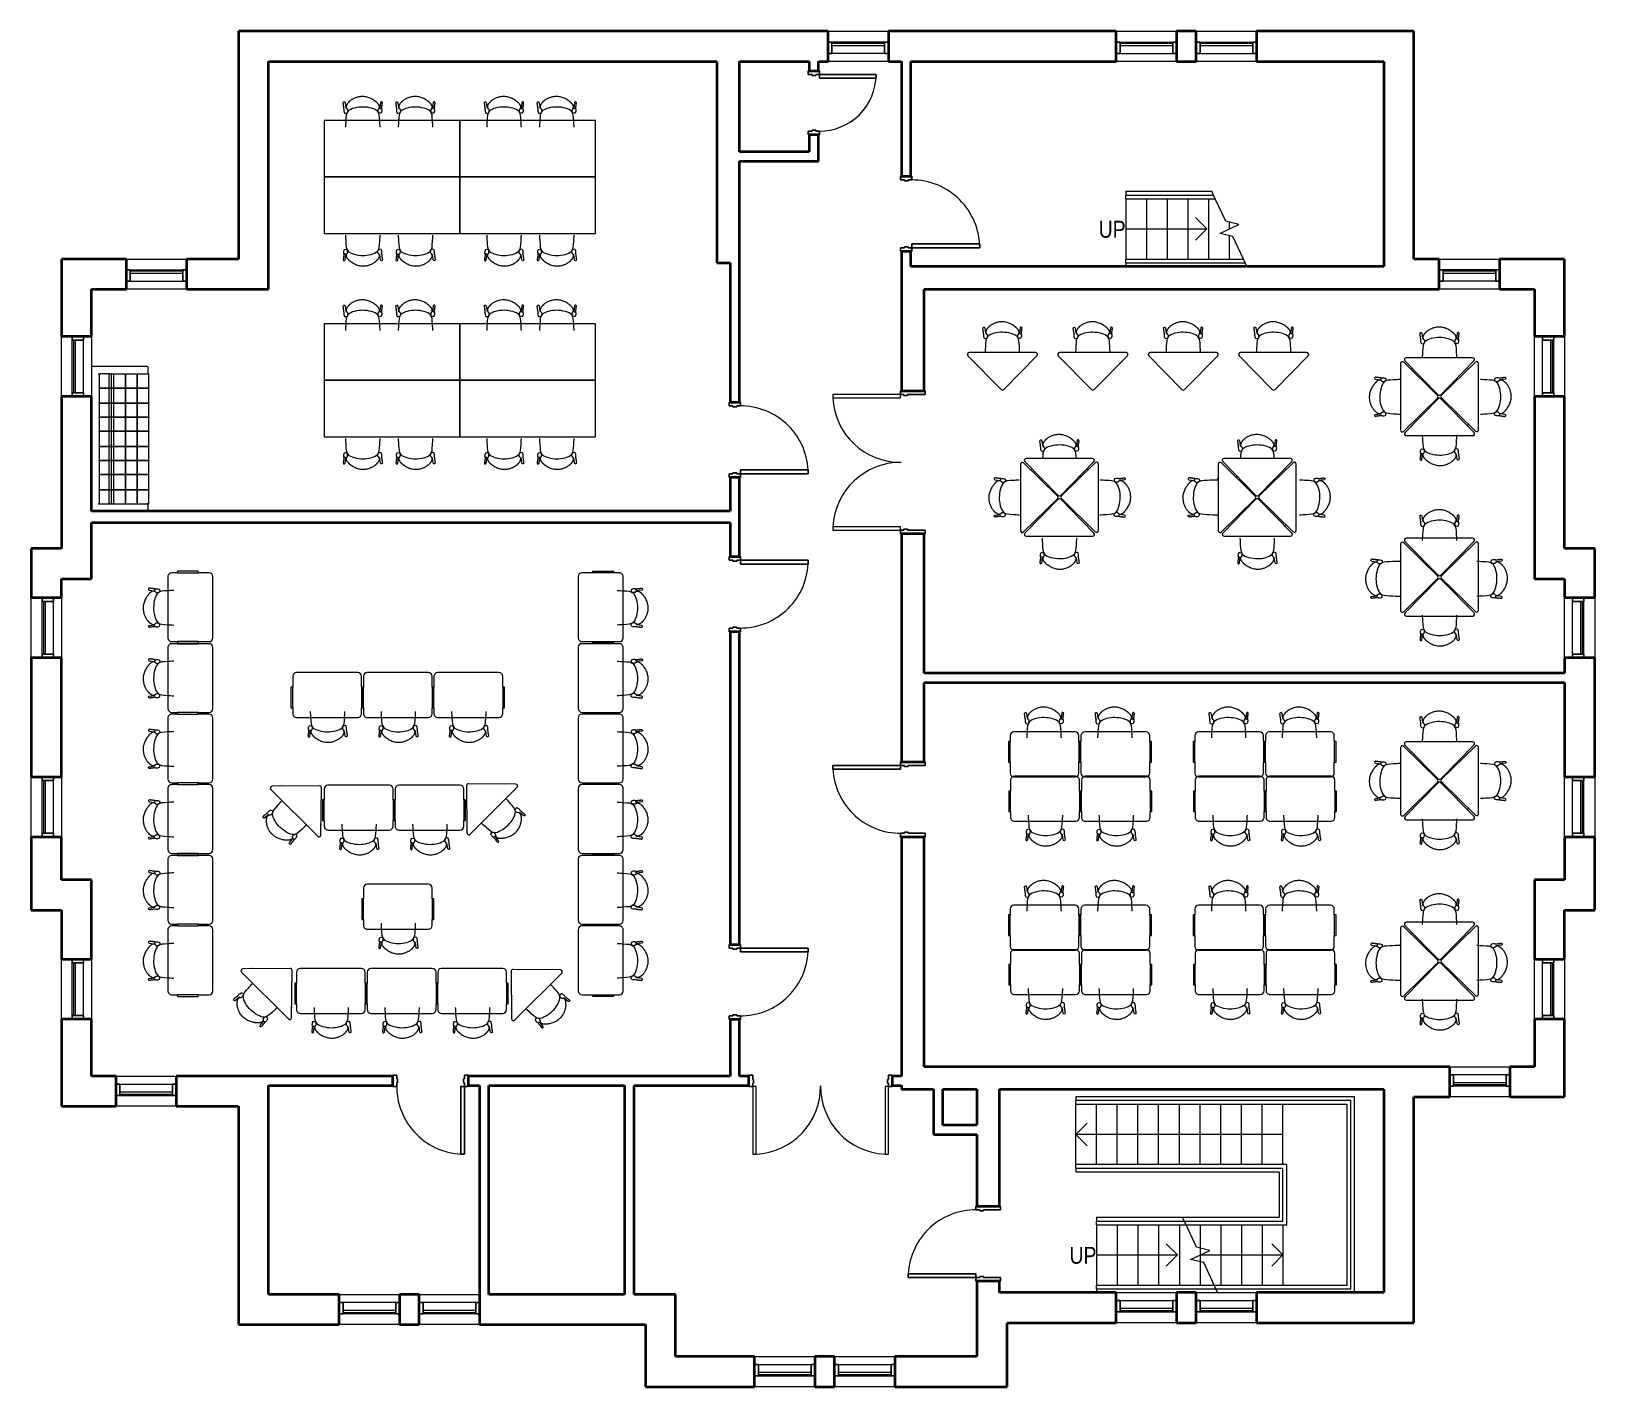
# Model space of a CAD drawing. Header units: inches. Extents: x -874 to -44, y 343 to 1063.
import ezdxf

# ---------------------------------------------------------------- set-up
doc = ezdxf.new("R2010")
doc.units = ezdxf.units.IN
doc.header["$MEASUREMENT"] = 0
for name, color, linetype, lineweight in [('A-DOOR', 31, 'Continuous', 15), ('A-DOOR-FRAM', 31, 'Continuous', 25), ('A-FLOR-HRAL', 11, 'Continuous', 9), ('A-GLAZ-CURT', 52, 'Continuous', 9), ('A-GLAZ-CWMG', 51, 'Continuous', 9), ('A-WALL', 113, 'Continuous', 15), ('I-FURN', 30, 'Continuous', 9), ('I-WALL', 2, 'Continuous', 15), ('S-STRS', 31, 'Continuous', 9), ('S-STRS-ANNO', 31, 'Continuous', 9), ('S-STRS-IDEN', 31, 'Continuous', 9), ('S-STRS-MBND', 31, 'Continuous', 9)]:
    doc.layers.add(name, color=color, linetype=linetype, lineweight=lineweight)
doc.styles.add('Arial Narrow', font='ARIALN.TTF', dxfattribs={"height": 9})

msp = doc.modelspace()

# ---------------------------------------------------------------- texts
at = {"layer": 'S-STRS-IDEN', "char_height": 9, "width": 17.1936, "attachment_point": 1, "line_spacing_factor": 0.974696, "style": 'Arial Narrow'}
for insert in [(-307.66, 962.49), (-323.17, 417.49), (-323.17, 417.49)]:
    msp.add_mtext('UP', dxfattribs=dict(at, insert=insert))

# ---------------------------------------------------------------- blocks, each defined once
blk = doc.blocks.new('Door-Double_CE_ - WD Door-2_ HM Frame-5162521-SECOND FLOOR FFE PLAN')
at = {"layer": 'A-DOOR'}
for p, q in [((-34.25, 39), (-36, 39)), ((-36, 39), (-36, 3)), ((-34.25, 3), (-34.25, 39)), ((36, 39), (34.25, 39)), ((34.25, 39), (34.25, 3)), ((36, 3), (36, 39)), ((-36, 3), (-34.25, 3)), ((34.25, 3), (36, 3))]:
    blk.add_line(p, q, dxfattribs=at)
at = {"layer": 'A-DOOR', "lineweight": 9}
for centre, start, end in [((-36, 3), 359.5, 87.20792), ((36, 3), 92.78384, 180.5)]:
    blk.add_arc(centre, 36, start, end, dxfattribs=at)
at = {"layer": 'A-DOOR-FRAM'}
for p, q in [((-36, 3), (-38, 3)), ((-38, 3), (-38, -3)), ((-36, 1.25), (-36, 3)), ((-35.5, 1.25), (-36, 1.25)), ((-35.5, -0.75), (-35.5, 1.25)), ((36, 1.25), (35.5, 1.25)), ((35.5, 1.25), (35.5, -0.75)), ((38, 3), (36, 3)), ((36, 3), (36, 1.25)), ((38, -3), (38, 3)), ((-38, -3), (-36, -3)), ((-36, -3), (-36, -0.75)), ((-36, -0.75), (-35.5, -0.75)), ((35.5, -0.75), (36, -0.75)), ((36, -0.75), (36, -3)), ((36, -3), (38, -3))]:
    blk.add_line(p, q, dxfattribs=at)
blk = doc.blocks.new('Door-Single_CE_ - WD Door-2_ HM Frame-5271110-SECOND FLOOR FFE PLAN')
at = {"layer": 'A-DOOR'}
for p, q in [((16, -39), (16, -3)), ((16, -3), (18, -3)), ((18, -3), (18, -39)), ((18, -39), (16, -39))]:
    blk.add_line(p, q, dxfattribs=at)
at = {"layer": 'A-DOOR', "lineweight": 25}
for p, q in [((16, -39), (16, -3)), ((18, -3), (16, -3)), ((18, -3), (18, -39)), ((18, -39), (16, -39))]:
    blk.add_line(p, q, dxfattribs=at)
at = {"layer": 'A-DOOR', "lineweight": 9}
blk.add_arc((18, -3), 36, 179.5, 270, dxfattribs=at)
blk.add_arc((18, -3), 36, 179.5, 270, dxfattribs=at)
blk.add_arc((18, -3), 36, 179.5, 270, dxfattribs=at)
blk.add_arc((18, -3), 36, 179.5, 270, dxfattribs=at)
at = {"layer": 'A-DOOR-FRAM'}
for p, q in [((-20, 3), (-18, 3)), ((-20, -3), (-20, 3)), ((-18, 3), (-18, 1)), ((-18, 1), (-17.5, 1)), ((-17.5, 1), (-17.5, -1)), ((17.5, 1), (18, 1)), ((17.5, -1), (17.5, 1)), ((18, 3), (20, 3)), ((18, 1), (18, 3)), ((20, 3), (20, -3)), ((-18, -3), (-20, -3)), ((-18, -1), (-18, -3)), ((-17.5, -1), (-18, -1)), ((18, -1), (17.5, -1)), ((18, -3), (18, -1)), ((20, -3), (18, -3))]:
    blk.add_line(p, q, dxfattribs=at)
blk = doc.blocks.new('Door-Single_CE_ - WD Door-2_ HM Frame-5271111-SECOND FLOOR FFE PLAN')
at = {"layer": 'A-DOOR'}
for p, q in [((18, 39), (16, 39)), ((16, 39), (16, 3)), ((18, 3), (18, 39)), ((16, 3), (18, 3))]:
    blk.add_line(p, q, dxfattribs=at)
at = {"layer": 'A-DOOR', "lineweight": 25}
for p, q in [((18, 39), (16, 39)), ((16, 39), (16, 3)), ((18, 3), (18, 39)), ((18, 3), (16, 3))]:
    blk.add_line(p, q, dxfattribs=at)
at = {"layer": 'A-DOOR', "lineweight": 9}
blk.add_arc((18, 3), 36, 90, 180.5, dxfattribs=at)
blk.add_arc((18, 3), 36, 90, 180.5, dxfattribs=at)
blk.add_arc((18, 3), 36, 90, 180.5, dxfattribs=at)
blk.add_arc((18, 3), 36, 90, 180.5, dxfattribs=at)
at = {"layer": 'A-DOOR-FRAM'}
for p, q in [((-18, 3), (-20, 3)), ((-20, 3), (-20, -3)), ((-18, 1), (-18, 3)), ((-17.5, 1), (-18, 1)), ((-17.5, -1), (-17.5, 1)), ((18, 1), (17.5, 1)), ((17.5, 1), (17.5, -1)), ((20, 3), (18, 3)), ((18, 3), (18, 1)), ((20, -3), (20, 3)), ((-20, -3), (-18, -3)), ((-18, -3), (-18, -1)), ((-18, -1), (-17.5, -1)), ((17.5, -1), (18, -1)), ((18, -1), (18, -3)), ((18, -3), (20, -3))]:
    blk.add_line(p, q, dxfattribs=at)
blk = doc.blocks.new('Railing - Railing-5168931-SECOND FLOOR FFE PLAN')
at = {"layer": 'A-FLOR-HRAL'}
for p, q in [((-319.84, 493.17), (-319.84, 495.17)), ((-209.84, 495.17), (-319.84, 495.17)), ((-209.84, 493.17), (-319.84, 493.17)), ((-173.84, 495.17), (-209.84, 495.17)), ((-175.84, 493.17), (-209.84, 493.17)), ((-175.84, 397.17), (-175.84, 493.17)), ((-173.84, 395.17), (-173.84, 495.17)), ((-246.38, 397.17), (-209.84, 397.17)), ((-245.45, 395.17), (-209.84, 395.17)), ((-209.84, 397.17), (-175.84, 397.17)), ((-209.84, 395.17), (-173.84, 395.17))]:
    blk.add_line(p, q, dxfattribs=at)
blk = doc.blocks.new('Railing - Railing-5168935-SECOND FLOOR FFE PLAN')
at = {"layer": 'A-FLOR-HRAL'}
for p, q in [((-319.84, 459.17), (-319.84, 461.17)), ((-207.84, 461.17), (-319.84, 461.17)), ((-209.84, 459.17), (-319.84, 459.17)), ((-209.84, 431.17), (-209.84, 459.17)), ((-207.84, 429.17), (-207.84, 461.17)), ((-262.23, 431.17), (-209.84, 431.17)), ((-261.3, 429.17), (-209.84, 429.17)), ((-209.84, 429.17), (-207.84, 429.17))]:
    blk.add_line(p, q, dxfattribs=at)
blk = doc.blocks.new('Door-Single_CE_ - WD Door-2_ HM Frame-5271117-SECOND FLOOR FFE PLAN')
at = {"layer": 'A-DOOR'}
for p, q in [((13, -33), (13, -3)), ((13, -3), (15, -3)), ((15, -3), (15, -33)), ((15, -33), (13, -33))]:
    blk.add_line(p, q, dxfattribs=at)
at = {"layer": 'A-DOOR', "lineweight": 25}
for p, q in [((13, -33), (13, -3)), ((15, -3), (13, -3)), ((15, -3), (15, -33)), ((15, -33), (13, -33))]:
    blk.add_line(p, q, dxfattribs=at)
at = {"layer": 'A-DOOR', "lineweight": 9}
for start in [179.45228, 179.45228, 179.5, 179.5]:
    blk.add_arc((15, -3), 30, start, 270, dxfattribs=at)
at = {"layer": 'A-DOOR-FRAM'}
for p, q in [((-17, 3), (-15, 3)), ((-17, -3), (-17, 3)), ((-15, 3), (-15, 1)), ((-15, 1), (-14.5, 1)), ((-14.5, 1), (-14.5, -1)), ((14.5, 1), (15, 1)), ((14.5, -1), (14.5, 1)), ((15, 3), (17, 3)), ((15, 1), (15, 3)), ((17, 3), (17, -3)), ((-15, -3), (-17, -3)), ((-15, -1), (-15, -3)), ((-14.5, -1), (-15, -1)), ((15, -1), (14.5, -1)), ((15, -3), (15, -1)), ((17, -3), (15, -3))]:
    blk.add_line(p, q, dxfattribs=at)
blk = doc.blocks.new('Door-Single_CE_ - WD Door-2_ HM Frame-5271112-SECOND FLOOR FFE PLAN')
at = {"layer": 'A-DOOR'}
for p, q in [((16, -42.5), (16, -6.5)), ((16, -6.5), (18, -6.5)), ((18, -6.5), (18, -42.5)), ((18, -42.5), (16, -42.5))]:
    blk.add_line(p, q, dxfattribs=at)
at = {"layer": 'A-DOOR', "lineweight": 25}
for p, q in [((16, -42.5), (16, -6.5)), ((18, -6.5), (16, -6.5)), ((18, -6.5), (18, -42.5)), ((18, -42.5), (16, -42.5))]:
    blk.add_line(p, q, dxfattribs=at)
at = {"layer": 'A-DOOR', "lineweight": 9}
blk.add_arc((18, -6.5), 36, 179.5, 270, dxfattribs=at)
blk.add_arc((18, -6.5), 36, 179.5, 270, dxfattribs=at)
blk.add_arc((18, -6.5), 36, 179.5, 270, dxfattribs=at)
blk.add_arc((18, -6.5), 36, 179.5, 270, dxfattribs=at)
at = {"layer": 'A-DOOR-FRAM'}
for p, q in [((-20, 6.5), (-18, 6.5)), ((-20, -6.5), (-20, 6.5)), ((-18, 6.5), (-18, -2.5)), ((18, 6.5), (20, 6.5)), ((18, -2.5), (18, 6.5)), ((20, 6.5), (20, -6.5)), ((-18, -6.5), (-20, -6.5)), ((-18, -2.5), (-17.5, -2.5)), ((-18, -4.5), (-18, -6.5)), ((-17.5, -4.5), (-18, -4.5)), ((-17.5, -2.5), (-17.5, -4.5)), ((17.5, -2.5), (18, -2.5)), ((17.5, -4.5), (17.5, -2.5)), ((18, -4.5), (17.5, -4.5)), ((18, -6.5), (18, -4.5)), ((20, -6.5), (18, -6.5))]:
    blk.add_line(p, q, dxfattribs=at)
blk = doc.blocks.new('Railing - Railing-5170913-SECOND FLOOR FFE PLAN')
at = {"layer": 'A-FLOR-HRAL'}
for p, q in [((-308.84, 397.17), (-246.38, 397.17)), ((-308.84, 395.17), (-308.84, 397.17)), ((-308.84, 395.17), (-245.45, 395.17)), ((-245.45, 395.17), (-246.38, 397.17))]:
    blk.add_line(p, q, dxfattribs=at)
blk = doc.blocks.new('Railing - Railing-5170917-SECOND FLOOR FFE PLAN')
at = {"layer": 'A-FLOR-HRAL'}
for p, q in [((-308.84, 431.17), (-262.23, 431.17)), ((-308.84, 429.17), (-308.84, 431.17)), ((-308.84, 429.17), (-261.3, 429.17)), ((-261.3, 429.17), (-262.23, 431.17))]:
    blk.add_line(p, q, dxfattribs=at)
blk = doc.blocks.new('System Panel - zGlazed-5173075-SECOND FLOOR FFE PLAN')
at = {"layer": 'A-GLAZ-CURT', "lineweight": 15}
for p, q in [((14, 1.5), (-14, 1.5)), ((-14, 1.5), (-14, 0.5)), ((-14, 0.5), (14, 0.5)), ((14, 0.5), (14, 1.5))]:
    blk.add_line(p, q, dxfattribs=at)
blk = doc.blocks.new('Rectangular Mullion - 6_ x 2_ Rectangular_CE_-5173074-SECOND FLOOR FFE PLAN')
at = {"layer": 'A-GLAZ-CWMG'}
for p, q in [((-253.84, 388.92), (-225.84, 388.92)), ((-253.84, 382.92), (-225.84, 382.92))]:
    blk.add_line(p, q, dxfattribs=at)
blk = doc.blocks.new('Rectangular Mullion - 6_ x 2_ Rectangular_CE_-5173056-SECOND FLOOR FFE PLAN')
at = {"layer": 'A-GLAZ-CWMG', "lineweight": 25}
for p, q in [((-2, 3.75), (0, 3.75)), ((-2, -2.25), (-2, 3.75)), ((0, 3.75), (0, -2.25)), ((0, -2.25), (-2, -2.25))]:
    blk.add_line(p, q, dxfattribs=at)
blk = doc.blocks.new('Rectangular Mullion - 6_ x 2_ Rectangular_CE_-5173057-SECOND FLOOR FFE PLAN')
at = {"layer": 'A-GLAZ-CWMG', "lineweight": 25}
for p, q in [((0, 3.75), (-2, 3.75)), ((-2, 3.75), (-2, -2.25)), ((0, -2.25), (0, 3.75)), ((-2, -2.25), (0, -2.25))]:
    blk.add_line(p, q, dxfattribs=at)
blk = doc.blocks.new('System Panel - zGlazed-5173169-SECOND FLOOR FFE PLAN')
at = {"layer": 'A-GLAZ-CURT', "lineweight": 15}
for p, q in [((14, -0.5), (-14, -0.5)), ((-14, -0.5), (-14, -1.5)), ((-14, -1.5), (14, -1.5)), ((14, -1.5), (14, -0.5))]:
    blk.add_line(p, q, dxfattribs=at)
blk = doc.blocks.new('Rectangular Mullion - 6_ x 2_ Rectangular_CE_-5173167-SECOND FLOOR FFE PLAN')
at = {"layer": 'A-GLAZ-CWMG'}
for p, q in [((-91.34, 508.92), (-119.34, 508.92)), ((-91.34, 502.92), (-119.34, 502.92))]:
    blk.add_line(p, q, dxfattribs=at)
blk = doc.blocks.new('Rectangular Mullion - 6_ x 2_ Rectangular_CE_-5173170-SECOND FLOOR FFE PLAN')
at = {"layer": 'A-GLAZ-CWMG', "lineweight": 25}
for p, q in [((-2, 2.25), (0, 2.25)), ((-2, -3.75), (-2, 2.25)), ((0, 2.25), (0, -3.75)), ((0, -3.75), (-2, -3.75))]:
    blk.add_line(p, q, dxfattribs=at)
blk = doc.blocks.new('Rectangular Mullion - 6_ x 2_ Rectangular_CE_-5173171-SECOND FLOOR FFE PLAN')
at = {"layer": 'A-GLAZ-CWMG', "lineweight": 25}
for p, q in [((0, 2.25), (-2, 2.25)), ((-2, 2.25), (-2, -3.75)), ((0, -3.75), (0, 2.25)), ((-2, -3.75), (0, -3.75))]:
    blk.add_line(p, q, dxfattribs=at)
blk = doc.blocks.new('Rectangular Mullion - 6_ x 2_ Rectangular_CE_-5174039-SECOND FLOOR FFE PLAN')
at = {"layer": 'A-GLAZ-CWMG'}
for p, q in [((-253.84, 1057.42), (-225.84, 1057.42)), ((-253.84, 1051.42), (-225.84, 1051.42))]:
    blk.add_line(p, q, dxfattribs=at)
blk = doc.blocks.new('Rectangular Mullion - 6_ x 2_ Rectangular_CE_-5174040-SECOND FLOOR FFE PLAN')
at = {"layer": 'A-GLAZ-CWMG', "lineweight": 25}
for p, q in [((-2, 2.25), (0, 2.25)), ((-2, -3.75), (-2, 2.25)), ((0, 2.25), (0, -3.75)), ((0, -3.75), (-2, -3.75))]:
    blk.add_line(p, q, dxfattribs=at)
blk = doc.blocks.new('Rectangular Mullion - 6_ x 2_ Rectangular_CE_-5174041-SECOND FLOOR FFE PLAN')
at = {"layer": 'A-GLAZ-CWMG', "lineweight": 25}
for p, q in [((0, 2.25), (-2, 2.25)), ((-2, 2.25), (-2, -3.75)), ((0, -3.75), (0, 2.25)), ((-2, -3.75), (0, -3.75))]:
    blk.add_line(p, q, dxfattribs=at)
blk = doc.blocks.new('Rectangular Mullion - 6_ x 2_ Rectangular_CE_-5174307-SECOND FLOOR FFE PLAN')
at = {"layer": 'A-GLAZ-CWMG'}
for p, q in [((-827.34, 503.92), (-799.34, 503.92)), ((-827.34, 497.92), (-799.34, 497.92))]:
    blk.add_line(p, q, dxfattribs=at)
blk = doc.blocks.new('Rectangular Mullion - 6_ x 2_ Rectangular_CE_-5174308-SECOND FLOOR FFE PLAN')
at = {"layer": 'A-GLAZ-CWMG', "lineweight": 25}
for p, q in [((-2, 3.75), (0, 3.75)), ((-2, -2.25), (-2, 3.75)), ((0, 3.75), (0, -2.25)), ((0, -2.25), (-2, -2.25))]:
    blk.add_line(p, q, dxfattribs=at)
blk = doc.blocks.new('Rectangular Mullion - 6_ x 2_ Rectangular_CE_-5174309-SECOND FLOOR FFE PLAN')
at = {"layer": 'A-GLAZ-CWMG', "lineweight": 25}
for p, q in [((0, 3.75), (-2, 3.75)), ((-2, 3.75), (-2, -2.25)), ((0, -2.25), (0, 3.75)), ((-2, -2.25), (0, -2.25))]:
    blk.add_line(p, q, dxfattribs=at)
blk = doc.blocks.new('Railing - Railing-5175240-SECOND FLOOR FFE PLAN')
at = {"layer": 'A-FLOR-HRAL'}
for p, q in [((-293.34, 942.17), (-230.87, 942.17)), ((-293.34, 940.17), (-293.34, 942.17)), ((-293.34, 940.17), (-229.94, 940.17)), ((-229.94, 940.17), (-230.87, 942.17))]:
    blk.add_line(p, q, dxfattribs=at)
blk = doc.blocks.new('Railing - Railing-5175244-SECOND FLOOR FFE PLAN')
at = {"layer": 'A-FLOR-HRAL'}
for p, q in [((-293.34, 976.17), (-246.73, 976.17)), ((-293.34, 974.17), (-293.34, 976.17)), ((-293.34, 974.17), (-245.8, 974.17)), ((-245.8, 974.17), (-246.73, 976.17))]:
    blk.add_line(p, q, dxfattribs=at)
blk = doc.blocks.new('Chair_Stacking - Armless and Glides-2667581-SECOND FLOOR FFE PLAN')
at = {"layer": 'I-FURN'}
for p, q in [((-9.44, 9.42), (-6.53, 9.02)), ((-9.44, -9.42), (-6.55, -9.02))]:
    blk.add_line(p, q, dxfattribs=at)
for points, knots in [([(-5.95, 8.29), (-5.98, 8.33), (-6.05, 8.4), (-6.18, 8.51), (-6.29, 8.6), (-6.39, 8.66), (-6.48, 8.7), (-6.56, 8.74), (-6.65, 8.78), (-6.73, 8.81), (-6.79, 8.83), (-6.84, 8.84), (-6.9, 8.85), (-6.97, 8.86), (-7.06, 8.87), (-7.15, 8.88), (-7.24, 8.87), (-7.3, 8.87), (-7.37, 8.86), (-7.46, 8.84), (-7.58, 8.82), (-7.73, 8.77), (-7.89, 8.7), (-8.06, 8.62), (-8.23, 8.51), (-8.42, 8.39), (-8.6, 8.26), (-8.79, 8.11), (-8.98, 7.94), (-9.17, 7.76), (-9.32, 7.61), (-9.45, 7.48), (-9.57, 7.35), (-9.72, 7.18), (-9.9, 6.97), (-10.07, 6.75), (-10.24, 6.53), (-10.46, 6.23), (-10.62, 6), (-10.72, 5.84)], [-1, -1, -1, -1, -0.944444, -0.888889, -0.833333, -0.805556, -0.777778, -0.75, -0.722222, -0.694444, -0.680556, -0.666667, -0.652778, -0.638889, -0.611111, -0.583333, -0.569444, -0.555556, -0.541667, -0.527778, -0.5, -0.472222, -0.444444, -0.416667, -0.388889, -0.361111, -0.333333, -0.305556, -0.277778, -0.25, -0.222222, -0.208333, -0.194444, -0.166667, -0.138889, -0.111111, -0.083333, -0.055556, 0, 0, 0, 0]), ([(-6.21, 9.98), (-6.14, 10.17), (-4.42, 10.12), (-3.47, 9.7), (-4.03, 8.38)], [0, 0, 0, 0, 0.0820639, 0.1983562, 0.1983562, 0.1983562, 0.1983562]), ([(3.67, 9.19), (2.51, 9.15), (-1.26, 8.91), (-3.68, 8.83), (-4.72, 7.95)], [0.5833866, 0.5833866, 0.5833866, 0.5833866, 0.7699836, 1.1683365, 1.1683365, 1.1683365, 1.1683365]), ([(-10.72, 5.84), (-10.93, 5.53), (-11.32, 4.89), (-11.82, 3.88), (-12.22, 2.82), (-12.6, 1.36), (-12.75, -0.53), (-12.46, -2.59), (-11.94, -4.11), (-11.45, -5.12), (-11.17, -5.6), (-11.02, -5.84)], [0, 0, 0, 0, 0.090909, 0.181818, 0.272727, 0.363636, 0.545455, 0.727273, 0.863636, 0.931818, 1, 1, 1, 1]), ([(-4.72, 7.95), (-5.53, 7.3), (-6.81, 4.07), (-7.26, 0), (-6.91, -3.94), (-5.68, -6.99), (-4.72, -7.95)], [0, 0, 0, 0, 0.239211, 0.559396, 0.87447, 1.1135, 1.1135, 1.1135, 1.1135]), ([(-11.02, -5.84), (-10.92, -6.01), (-10.71, -6.32), (-10.42, -6.7), (-10.18, -6.98), (-10, -7.19), (-9.84, -7.36), (-9.71, -7.49), (-9.61, -7.58), (-9.51, -7.67), (-9.38, -7.79), (-9.21, -7.94), (-9.01, -8.1), (-8.75, -8.3), (-8.48, -8.47), (-8.23, -8.61), (-8.05, -8.7), (-7.88, -8.76), (-7.72, -8.81), (-7.57, -8.85), (-7.45, -8.87), (-7.36, -8.88), (-7.27, -8.88), (-7.17, -8.88), (-7.07, -8.87), (-7, -8.85), (-6.95, -8.84), (-6.89, -8.83), (-6.83, -8.82), (-6.75, -8.79), (-6.66, -8.75), (-6.57, -8.71), (-6.49, -8.67), (-6.38, -8.6), (-6.27, -8.52), (-6.14, -8.41), (-6.07, -8.33), (-6.03, -8.29)], [-1, -1, -1, -1, -0.944444, -0.888889, -0.861111, -0.833333, -0.805556, -0.791667, -0.777778, -0.763889, -0.75, -0.722222, -0.694444, -0.666667, -0.611111, -0.583333, -0.555556, -0.527778, -0.5, -0.472222, -0.444444, -0.430556, -0.416667, -0.388889, -0.361111, -0.347222, -0.333333, -0.319444, -0.305556, -0.277778, -0.25, -0.222222, -0.194444, -0.166667, -0.111111, -0.055556, 0, 0, 0, 0]), ([(-4.72, -7.95), (-3.68, -8.83), (-1.26, -8.91), (2.51, -9.15), (3.67, -9.19)], [-1.1683365, -1.1683365, -1.1683365, -1.1683365, -0.7699836, -0.5833866, -0.5833866, -0.5833866, -0.5833866]), ([(-6.21, -9.98), (-6.14, -10.17), (-4.42, -10.12), (-3.47, -9.7), (-4.03, -8.38)], [0, 0, 0, 0, 0.0820639, 0.1983562, 0.1983562, 0.1983562, 0.1983562])]:
    blk.add_open_spline(points, degree=3, knots=knots, dxfattribs=at)
for points, degree in [([(-9.35, 10.41), (-9.91, 10.49), (-10.11, 9.55), (-9.44, 9.42)], 3), ([(-6.21, 9.98), (-9.35, 10.41)], 1), ([(-6.64, 8.78), (-6.21, 9.98)], 1), ([(-5.95, 8.29), (-5.56, 7.9), (-4.52, 8.1)], 2), ([(-6.03, -8.29), (-5.62, -7.87), (-4.5, -8.09)], 2), ([(-9.35, -10.41), (-9.91, -10.49), (-10.11, -9.55), (-9.44, -9.42)], 3), ([(-6.21, -9.98), (-9.35, -10.41)], 1), ([(-6.64, -8.78), (-6.55, -9.02)], 1)]:
    blk.add_open_spline(points, degree=degree, dxfattribs=at)
blk = doc.blocks.new('Table-End - 24_ x 24_ Triangle-5177764-SECOND FLOOR FFE PLAN')
at = {"layer": 'I-FURN'}
for p, q in [((19.43, 10.64), (1.81, -7.3)), ((38.47, -7.3), (20.86, 10.64)), ((5.4, -3.46), (5.4, -3.65)), ((5.46, -3.46), (5.4, -3.46)), ((5.46, -3.46), (5.58, -3.46)), ((34.71, -3.46), (34.83, -3.46)), ((34.9, -3.46), (34.83, -3.46)), ((34.9, -3.66), (34.9, -3.46)), ((2.53, -9), (37.76, -9))]:
    blk.add_line(p, q, dxfattribs=at)
for centre, start, end in [((20.14, 9.94), 44.47257, 135.52743), ((2.53, -8), 135.52743, 270), ((37.76, -8), 270, 44.47257)]:
    blk.add_arc(centre, 1, start, end, dxfattribs=at)
blk = doc.blocks.new('Chair_Stacking - Armless and Glides-V1-SECOND FLOOR FFE PLAN')
at = {"layer": 'I-FURN'}
for p, q in [((-9.44, 9.42), (-6.53, 9.02)), ((-9.44, -9.42), (-6.55, -9.02))]:
    blk.add_line(p, q, dxfattribs=at)
for points, knots in [([(-5.95, 8.29), (-5.98, 8.33), (-6.05, 8.4), (-6.18, 8.51), (-6.29, 8.6), (-6.39, 8.66), (-6.48, 8.7), (-6.56, 8.74), (-6.65, 8.78), (-6.73, 8.81), (-6.79, 8.83), (-6.84, 8.84), (-6.9, 8.85), (-6.97, 8.86), (-7.06, 8.87), (-7.15, 8.88), (-7.24, 8.87), (-7.3, 8.87), (-7.37, 8.86), (-7.46, 8.84), (-7.58, 8.82), (-7.73, 8.77), (-7.89, 8.7), (-8.06, 8.62), (-8.23, 8.51), (-8.42, 8.39), (-8.6, 8.26), (-8.79, 8.11), (-8.98, 7.94), (-9.17, 7.76), (-9.32, 7.61), (-9.45, 7.48), (-9.57, 7.35), (-9.72, 7.18), (-9.9, 6.97), (-10.07, 6.75), (-10.24, 6.53), (-10.46, 6.23), (-10.62, 6), (-10.72, 5.84)], [-1, -1, -1, -1, -0.944444, -0.888889, -0.833333, -0.805556, -0.777778, -0.75, -0.722222, -0.694444, -0.680556, -0.666667, -0.652778, -0.638889, -0.611111, -0.583333, -0.569444, -0.555556, -0.541667, -0.527778, -0.5, -0.472222, -0.444444, -0.416667, -0.388889, -0.361111, -0.333333, -0.305556, -0.277778, -0.25, -0.222222, -0.208333, -0.194444, -0.166667, -0.138889, -0.111111, -0.083333, -0.055556, 0, 0, 0, 0]), ([(-6.21, 9.98), (-6.14, 10.17), (-4.42, 10.12), (-3.47, 9.7), (-4.03, 8.38)], [0, 0, 0, 0, 0.0820639, 0.1983562, 0.1983562, 0.1983562, 0.1983562]), ([(-10.72, 5.84), (-10.93, 5.53), (-11.32, 4.89), (-11.82, 3.88), (-12.22, 2.82), (-12.6, 1.36), (-12.75, -0.53), (-12.46, -2.59), (-11.94, -4.11), (-11.45, -5.12), (-11.17, -5.6), (-11.02, -5.84)], [0, 0, 0, 0, 0.090909, 0.181818, 0.272727, 0.363636, 0.545455, 0.727273, 0.863636, 0.931818, 1, 1, 1, 1]), ([(-4.72, 7.95), (-5.53, 7.3), (-6.81, 4.07), (-7.26, 0), (-6.91, -3.94), (-5.68, -6.99), (-4.72, -7.95)], [0, 0, 0, 0, 0.239211, 0.559396, 0.87447, 1.1135, 1.1135, 1.1135, 1.1135]), ([(-11.02, -5.84), (-10.92, -6.01), (-10.71, -6.32), (-10.42, -6.7), (-10.18, -6.98), (-10, -7.19), (-9.84, -7.36), (-9.71, -7.49), (-9.61, -7.58), (-9.51, -7.67), (-9.38, -7.79), (-9.21, -7.94), (-9.01, -8.1), (-8.75, -8.3), (-8.48, -8.47), (-8.23, -8.61), (-8.05, -8.7), (-7.88, -8.76), (-7.72, -8.81), (-7.57, -8.85), (-7.45, -8.87), (-7.36, -8.88), (-7.27, -8.88), (-7.17, -8.88), (-7.07, -8.87), (-7, -8.85), (-6.95, -8.84), (-6.89, -8.83), (-6.83, -8.82), (-6.75, -8.79), (-6.66, -8.75), (-6.57, -8.71), (-6.49, -8.67), (-6.38, -8.6), (-6.27, -8.52), (-6.14, -8.41), (-6.07, -8.33), (-6.03, -8.29)], [-1, -1, -1, -1, -0.944444, -0.888889, -0.861111, -0.833333, -0.805556, -0.791667, -0.777778, -0.763889, -0.75, -0.722222, -0.694444, -0.666667, -0.611111, -0.583333, -0.555556, -0.527778, -0.5, -0.472222, -0.444444, -0.430556, -0.416667, -0.388889, -0.361111, -0.347222, -0.333333, -0.319444, -0.305556, -0.277778, -0.25, -0.222222, -0.194444, -0.166667, -0.111111, -0.055556, 0, 0, 0, 0]), ([(-6.21, -9.98), (-6.14, -10.17), (-4.42, -10.12), (-3.47, -9.7), (-4.03, -8.38)], [0, 0, 0, 0, 0.0820639, 0.1983562, 0.1983562, 0.1983562, 0.1983562])]:
    blk.add_open_spline(points, degree=3, knots=knots, dxfattribs=at)
for points, degree in [([(-9.35, 10.41), (-9.91, 10.49), (-10.11, 9.55), (-9.44, 9.42)], 3), ([(-6.21, 9.98), (-9.35, 10.41)], 1), ([(-6.64, 8.78), (-6.21, 9.98)], 1), ([(-0.03, 9), (-2.17, 8.88), (-3.72, 8.79), (-4.72, 7.95)], 3), ([(9.23, 10.97), (9.59, 11.04), (9.84, 10.68), (9.78, 10.37)], 3), ([(-5.95, 8.29), (-5.56, 7.9), (-4.52, 8.1)], 2), ([(-6.03, -8.29), (-5.62, -7.87), (-4.5, -8.09)], 2), ([(-4.72, -7.95), (-3.72, -8.79), (-2.17, -8.88), (-0.03, -9)], 3), ([(-9.35, -10.41), (-9.91, -10.49), (-10.11, -9.55), (-9.44, -9.42)], 3), ([(-6.21, -9.98), (-9.35, -10.41)], 1), ([(-6.64, -8.78), (-6.55, -9.02)], 1), ([(9.27, -10.98), (9.57, -11.01), (9.78, -10.74), (9.79, -10.48)], 3)]:
    blk.add_open_spline(points, degree=degree, dxfattribs=at)
blk = doc.blocks.new('Chair_Stacking - Armless and Glides-V2-SECOND FLOOR FFE PLAN')
at = {"layer": 'I-FURN'}
for p, q in [((-9.44, 9.42), (-6.53, 9.02)), ((-9.44, -9.42), (-6.55, -9.02))]:
    blk.add_line(p, q, dxfattribs=at)
for points, knots in [([(-5.95, 8.29), (-5.98, 8.33), (-6.05, 8.4), (-6.18, 8.51), (-6.29, 8.6), (-6.39, 8.66), (-6.48, 8.7), (-6.56, 8.74), (-6.65, 8.78), (-6.73, 8.81), (-6.79, 8.83), (-6.84, 8.84), (-6.9, 8.85), (-6.97, 8.86), (-7.06, 8.87), (-7.15, 8.88), (-7.24, 8.87), (-7.3, 8.87), (-7.37, 8.86), (-7.46, 8.84), (-7.58, 8.82), (-7.73, 8.77), (-7.89, 8.7), (-8.06, 8.62), (-8.23, 8.51), (-8.42, 8.39), (-8.6, 8.26), (-8.79, 8.11), (-8.98, 7.94), (-9.17, 7.76), (-9.32, 7.61), (-9.45, 7.48), (-9.57, 7.35), (-9.72, 7.18), (-9.9, 6.97), (-10.07, 6.75), (-10.24, 6.53), (-10.46, 6.23), (-10.62, 6), (-10.72, 5.84)], [-1, -1, -1, -1, -0.944444, -0.888889, -0.833333, -0.805556, -0.777778, -0.75, -0.722222, -0.694444, -0.680556, -0.666667, -0.652778, -0.638889, -0.611111, -0.583333, -0.569444, -0.555556, -0.541667, -0.527778, -0.5, -0.472222, -0.444444, -0.416667, -0.388889, -0.361111, -0.333333, -0.305556, -0.277778, -0.25, -0.222222, -0.208333, -0.194444, -0.166667, -0.138889, -0.111111, -0.083333, -0.055556, 0, 0, 0, 0]), ([(-6.21, 9.98), (-6.14, 10.17), (-4.42, 10.12), (-3.47, 9.7), (-4.03, 8.38)], [0, 0, 0, 0, 0.0820639, 0.1983562, 0.1983562, 0.1983562, 0.1983562]), ([(6.14, 9.16), (4.39, 9.28), (-0.69, 8.94), (-3.68, 8.83), (-4.72, 7.95)], [0.4435692, 0.4435692, 0.4435692, 0.4435692, 0.7699836, 1.1683365, 1.1683365, 1.1683365, 1.1683365]), ([(-10.72, 5.84), (-10.93, 5.53), (-11.32, 4.89), (-11.82, 3.88), (-12.22, 2.82), (-12.6, 1.36), (-12.75, -0.53), (-12.46, -2.59), (-11.94, -4.11), (-11.45, -5.12), (-11.17, -5.6), (-11.02, -5.84)], [0, 0, 0, 0, 0.090909, 0.181818, 0.272727, 0.363636, 0.545455, 0.727273, 0.863636, 0.931818, 1, 1, 1, 1]), ([(-4.72, 7.95), (-5.53, 7.3), (-6.81, 4.07), (-7.26, 0), (-6.91, -3.94), (-5.68, -6.99), (-4.72, -7.95)], [0, 0, 0, 0, 0.239211, 0.559396, 0.87447, 1.1135, 1.1135, 1.1135, 1.1135]), ([(-11.02, -5.84), (-10.92, -6.01), (-10.71, -6.32), (-10.42, -6.7), (-10.18, -6.98), (-10, -7.19), (-9.84, -7.36), (-9.71, -7.49), (-9.61, -7.58), (-9.51, -7.67), (-9.38, -7.79), (-9.21, -7.94), (-9.01, -8.1), (-8.75, -8.3), (-8.48, -8.47), (-8.23, -8.61), (-8.05, -8.7), (-7.88, -8.76), (-7.72, -8.81), (-7.57, -8.85), (-7.45, -8.87), (-7.36, -8.88), (-7.27, -8.88), (-7.17, -8.88), (-7.07, -8.87), (-7, -8.85), (-6.95, -8.84), (-6.89, -8.83), (-6.83, -8.82), (-6.75, -8.79), (-6.66, -8.75), (-6.57, -8.71), (-6.49, -8.67), (-6.38, -8.6), (-6.27, -8.52), (-6.14, -8.41), (-6.07, -8.33), (-6.03, -8.29)], [-1, -1, -1, -1, -0.944444, -0.888889, -0.861111, -0.833333, -0.805556, -0.791667, -0.777778, -0.763889, -0.75, -0.722222, -0.694444, -0.666667, -0.611111, -0.583333, -0.555556, -0.527778, -0.5, -0.472222, -0.444444, -0.430556, -0.416667, -0.388889, -0.361111, -0.347222, -0.333333, -0.319444, -0.305556, -0.277778, -0.25, -0.222222, -0.194444, -0.166667, -0.111111, -0.055556, 0, 0, 0, 0]), ([(-4.72, -7.95), (-3.68, -8.83), (-0.69, -8.94), (4.39, -9.28), (6.14, -9.16)], [-1.1683365, -1.1683365, -1.1683365, -1.1683365, -0.7699836, -0.4435692, -0.4435692, -0.4435692, -0.4435692]), ([(-6.21, -9.98), (-6.14, -10.17), (-4.42, -10.12), (-3.47, -9.7), (-4.03, -8.38)], [0, 0, 0, 0, 0.0820639, 0.1983562, 0.1983562, 0.1983562, 0.1983562])]:
    blk.add_open_spline(points, degree=3, knots=knots, dxfattribs=at)
for points, degree in [([(-9.35, 10.41), (-9.91, 10.49), (-10.11, 9.55), (-9.44, 9.42)], 3), ([(-6.21, 9.98), (-9.35, 10.41)], 1), ([(-6.64, 8.78), (-6.21, 9.98)], 1), ([(5.81, 9.19), (5.85, 9.74), (5.89, 10.04), (6.1, 10.25)], 3), ([(-5.95, 8.29), (-5.56, 7.9), (-4.52, 8.1)], 2), ([(-6.03, -8.29), (-5.62, -7.87), (-4.5, -8.09)], 2), ([(-9.35, -10.41), (-9.91, -10.49), (-10.11, -9.55), (-9.44, -9.42)], 3), ([(-6.21, -9.98), (-9.35, -10.41)], 1), ([(-6.64, -8.78), (-6.55, -9.02)], 1), ([(5.81, -9.19), (5.85, -9.74), (5.89, -10.04), (6.1, -10.25)], 3)]:
    blk.add_open_spline(points, degree=degree, dxfattribs=at)
blk = doc.blocks.new('Chair_Stacking - Armless and Glides-V3-SECOND FLOOR FFE PLAN')
at = {"layer": 'I-FURN'}
for p, q in [((-9.44, 9.42), (-6.53, 9.02)), ((-9.44, -9.42), (-6.55, -9.02))]:
    blk.add_line(p, q, dxfattribs=at)
for points, knots in [([(-5.95, 8.29), (-5.98, 8.33), (-6.05, 8.4), (-6.18, 8.51), (-6.29, 8.6), (-6.39, 8.66), (-6.48, 8.7), (-6.56, 8.74), (-6.65, 8.78), (-6.73, 8.81), (-6.79, 8.83), (-6.84, 8.84), (-6.9, 8.85), (-6.97, 8.86), (-7.06, 8.87), (-7.15, 8.88), (-7.24, 8.87), (-7.3, 8.87), (-7.37, 8.86), (-7.46, 8.84), (-7.58, 8.82), (-7.73, 8.77), (-7.89, 8.7), (-8.06, 8.62), (-8.23, 8.51), (-8.42, 8.39), (-8.6, 8.26), (-8.79, 8.11), (-8.98, 7.94), (-9.17, 7.76), (-9.32, 7.61), (-9.45, 7.48), (-9.57, 7.35), (-9.72, 7.18), (-9.9, 6.97), (-10.07, 6.75), (-10.24, 6.53), (-10.46, 6.23), (-10.62, 6), (-10.72, 5.84)], [-1, -1, -1, -1, -0.944444, -0.888889, -0.833333, -0.805556, -0.777778, -0.75, -0.722222, -0.694444, -0.680556, -0.666667, -0.652778, -0.638889, -0.611111, -0.583333, -0.569444, -0.555556, -0.541667, -0.527778, -0.5, -0.472222, -0.444444, -0.416667, -0.388889, -0.361111, -0.333333, -0.305556, -0.277778, -0.25, -0.222222, -0.208333, -0.194444, -0.166667, -0.138889, -0.111111, -0.083333, -0.055556, 0, 0, 0, 0]), ([(-6.21, 9.98), (-6.14, 10.17), (-4.42, 10.12), (-3.47, 9.7), (-4.03, 8.38)], [0, 0, 0, 0, 0.0820639, 0.1983562, 0.1983562, 0.1983562, 0.1983562]), ([(5.91, 9.18), (4.19, 9.26), (-0.75, 8.93), (-3.68, 8.83), (-4.72, 7.95)], [0.457994, 0.457994, 0.457994, 0.457994, 0.7699836, 1.1683365, 1.1683365, 1.1683365, 1.1683365]), ([(-10.72, 5.84), (-10.93, 5.53), (-11.32, 4.89), (-11.82, 3.88), (-12.22, 2.82), (-12.6, 1.36), (-12.75, -0.53), (-12.46, -2.59), (-11.94, -4.11), (-11.45, -5.12), (-11.17, -5.6), (-11.02, -5.84)], [0, 0, 0, 0, 0.090909, 0.181818, 0.272727, 0.363636, 0.545455, 0.727273, 0.863636, 0.931818, 1, 1, 1, 1]), ([(-4.72, 7.95), (-5.53, 7.3), (-6.81, 4.07), (-7.26, 0), (-6.91, -3.94), (-5.68, -6.99), (-4.72, -7.95)], [0, 0, 0, 0, 0.239211, 0.559396, 0.87447, 1.1135, 1.1135, 1.1135, 1.1135]), ([(-11.02, -5.84), (-10.92, -6.01), (-10.71, -6.32), (-10.42, -6.7), (-10.18, -6.98), (-10, -7.19), (-9.84, -7.36), (-9.71, -7.49), (-9.61, -7.58), (-9.51, -7.67), (-9.38, -7.79), (-9.21, -7.94), (-9.01, -8.1), (-8.75, -8.3), (-8.48, -8.47), (-8.23, -8.61), (-8.05, -8.7), (-7.88, -8.76), (-7.72, -8.81), (-7.57, -8.85), (-7.45, -8.87), (-7.36, -8.88), (-7.27, -8.88), (-7.17, -8.88), (-7.07, -8.87), (-7, -8.85), (-6.95, -8.84), (-6.89, -8.83), (-6.83, -8.82), (-6.75, -8.79), (-6.66, -8.75), (-6.57, -8.71), (-6.49, -8.67), (-6.38, -8.6), (-6.27, -8.52), (-6.14, -8.41), (-6.07, -8.33), (-6.03, -8.29)], [-1, -1, -1, -1, -0.944444, -0.888889, -0.861111, -0.833333, -0.805556, -0.791667, -0.777778, -0.763889, -0.75, -0.722222, -0.694444, -0.666667, -0.611111, -0.583333, -0.555556, -0.527778, -0.5, -0.472222, -0.444444, -0.430556, -0.416667, -0.388889, -0.361111, -0.347222, -0.333333, -0.319444, -0.305556, -0.277778, -0.25, -0.222222, -0.194444, -0.166667, -0.111111, -0.055556, 0, 0, 0, 0]), ([(-4.72, -7.95), (-3.68, -8.83), (-0.75, -8.93), (4.19, -9.26), (5.91, -9.18)], [-1.1683365, -1.1683365, -1.1683365, -1.1683365, -0.7699836, -0.457994, -0.457994, -0.457994, -0.457994]), ([(-6.21, -9.98), (-6.14, -10.17), (-4.42, -10.12), (-3.47, -9.7), (-4.03, -8.38)], [0, 0, 0, 0, 0.0820639, 0.1983562, 0.1983562, 0.1983562, 0.1983562])]:
    blk.add_open_spline(points, degree=3, knots=knots, dxfattribs=at)
for points, degree in [([(-9.35, 10.41), (-9.91, 10.49), (-10.11, 9.55), (-9.44, 9.42)], 3), ([(-6.21, 9.98), (-9.35, 10.41)], 1), ([(-6.64, 8.78), (-6.21, 9.98)], 1), ([(5.81, 9.19), (5.83, 9.42), (5.85, 9.62), (5.88, 9.77)], 3), ([(-5.95, 8.29), (-5.56, 7.9), (-4.52, 8.1)], 2), ([(-6.03, -8.29), (-5.62, -7.87), (-4.5, -8.09)], 2), ([(-9.35, -10.41), (-9.91, -10.49), (-10.11, -9.55), (-9.44, -9.42)], 3), ([(-6.21, -9.98), (-9.35, -10.41)], 1), ([(-6.64, -8.78), (-6.55, -9.02)], 1), ([(5.81, -9.19), (5.83, -9.42), (5.85, -9.62), (5.88, -9.77)], 3)]:
    blk.add_open_spline(points, degree=degree, dxfattribs=at)
blk = doc.blocks.new('Steelcase_AM_Table_Education_Verb_Rectangle_AccessLeg_24D - 39W - Caster_Side Dock Modified-5198920-SECOND FLOOR FFE PLAN')
at = {"layer": 'I-FURN'}
for p, q in [((14.35, 9.34), (-18.15, 9.34)), ((-21.07, 4.2), (-21.07, -6.7)), ((-20.15, 4.2), (-21.07, 4.2)), ((-20.15, 7.34), (-20.15, 4.2)), ((-20.15, -6.7), (-20.15, 4.2)), ((16.35, 4.2), (16.35, 7.34)), ((17.27, 4.2), (16.35, 4.2)), ((16.35, 4.2), (16.35, -6.7)), ((17.27, -6.7), (17.27, 4.2)), ((-21.07, -6.7), (-20.15, -6.7)), ((-20.15, -6.7), (-20.15, -12.5)), ((16.35, -12.57), (16.35, -6.7)), ((16.35, -6.7), (17.27, -6.7)), ((-18.15, -14.5), (14.42, -14.5))]:
    blk.add_line(p, q, dxfattribs=at)
for centre, radius, start, end in [((-18.15, 7.34), 2, 90, 180), ((14.35, 7.34), 2, 360, 90), ((-18.15, -12.5), 2, 180, 270), ((14.42, -12.57), 1.93, 270, 360)]:
    blk.add_arc(centre, radius, start, end, dxfattribs=at)
blk = doc.blocks.new('Table-Rectangular - 72_ x 30_-5210415-SECOND FLOOR FFE PLAN')
at = {"layer": 'I-FURN'}
for p, q in [((36, 15), (-36, 15)), ((-36, 15), (-36, -15)), ((36, -15), (36, 15)), ((-36, -15), (36, -15))]:
    blk.add_line(p, q, dxfattribs=at)
blk = doc.blocks.new('Chair_Lounge_Loveseat - Tufted Sofa-2796854-SECOND FLOOR FFE PLAN')
at = {"layer": 'I-FURN'}
for p, q in [((-34.5, 11.62), (-34.5, 10.38)), ((-34.5, 11.12), (-34.25, 11.12)), ((-34.5, 10.38), (-34.5, 7.7)), ((-27.12, 11.12), (-34.25, 11.12)), ((-27.12, 11.12), (-26.87, 11.12)), ((-27, 11), (-27, 10.38)), ((-27, 11), (-27, 10.38)), ((-27, 11), (-27, 10.38)), ((-27, 11), (-27, 10.38)), ((-27, 7.7), (-27, 10.38)), ((-27, 10.38), (-27, 7.7)), ((-27, 7.7), (-27, 10.38)), ((-19.12, 11.12), (-26.87, 11.12)), ((-19.12, 11.12), (-18.87, 11.12)), ((-19, 11), (-19, 10.38)), ((-19, 11), (-19, 10.38)), ((-19, 11), (-19, 10.38)), ((-19, 11), (-19, 10.38)), ((-19, 7.7), (-19, 10.38)), ((-19, 10.38), (-19, 7.7)), ((-19, 7.7), (-19, 10.38)), ((-11.75, 11.12), (-18.87, 11.12)), ((-11.75, 11.12), (-11.25, 11.12)), ((-11.5, 10.88), (-11.5, 10.38)), ((-11.5, 10.88), (-11.5, 10.38)), ((-11.5, 10.88), (-11.5, 10.38)), ((-11.5, 10.88), (-11.5, 10.38)), ((-11.5, 7.7), (-11.5, 10.38)), ((-11.5, 10.38), (-11.5, 7.7)), ((-11.5, 7.7), (-11.5, 10.38)), ((-4.12, 11.12), (-11.25, 11.12)), ((-4.12, 11.12), (-3.87, 11.12)), ((-4, 11), (-4, 10.38)), ((-4, 11), (-4, 10.38)), ((-4, 11), (-4, 10.38)), ((-4, 11), (-4, 10.38)), ((-4, 7.7), (-4, 10.38)), ((-4, 10.38), (-4, 7.7)), ((-4, 7.7), (-4, 10.38)), ((3.88, 11.12), (-3.87, 11.12)), ((3.88, 11.12), (4.13, 11.12)), ((4, 11), (4, 10.38)), ((4, 11), (4, 10.38)), ((4, 11), (4, 10.38)), ((4, 11), (4, 10.38)), ((4, 7.7), (4, 10.38)), ((4, 10.38), (4, 7.7)), ((4, 7.7), (4, 10.38)), ((11.25, 11.12), (4.13, 11.12)), ((11.25, 11.12), (11.75, 11.12)), ((11.5, 10.88), (11.5, 10.38)), ((11.5, 10.88), (11.5, 10.38)), ((11.5, 10.88), (11.5, 10.38)), ((11.5, 10.88), (11.5, 10.38)), ((11.5, 7.7), (11.5, 10.38)), ((11.5, 10.38), (11.5, 7.7)), ((11.5, 7.7), (11.5, 10.38)), ((18.88, 11.12), (11.75, 11.12)), ((18.88, 11.12), (19.13, 11.12)), ((19, 11), (19, 10.38)), ((19, 11), (19, 10.38)), ((19, 11), (19, 10.38)), ((19, 11), (19, 10.38)), ((19, 7.7), (19, 10.38)), ((19, 10.38), (19, 7.7)), ((19, 7.7), (19, 10.38)), ((26.88, 11.12), (19.13, 11.12)), ((34.5, 15.12), (22.5, 15.12)), ((26.88, 11.12), (27.13, 11.12)), ((27, 11), (27, 10.38)), ((27, 11), (27, 10.38)), ((27, 11), (27, 10.38)), ((27, 11), (27, 10.38)), ((27, 7.7), (27, 10.38)), ((27, 10.38), (27, 7.7)), ((27, 7.7), (27, 10.38)), ((34.25, 11.12), (27.13, 11.12)), ((34.25, 11.12), (34.5, 11.12)), ((38.25, 15.12), (34.5, 15.12)), ((34.5, 11.62), (34.5, 10.38)), ((34.5, 7.7), (34.5, 10.38)), ((38.5, -14.38), (38.5, 14.63)), ((-34.5, 7.7), (-34.5, 7.57)), ((-34.5, 7.35), (-34.5, 7.22)), ((-34.5, 7.22), (-34.5, 6.02)), ((-34.5, 6.17), (-34.5, -14.38)), ((-34.5, 6.02), (-34.5, 5.65)), ((-34.32, 5.83), (-27.08, 5.83)), ((-34.32, 4.53), (-27.08, 4.53)), ((-34.25, 3.35), (-27.12, 3.35)), ((-27, 6.02), (-27, 7.7)), ((-27, 7.7), (-27, 6.02)), ((-27, 6.02), (-27, 7.7)), ((-27, 7.7), (-27, 6.02)), ((-27, 7.7), (-27, 7.1)), ((-27, 5.91), (-27, 7.1)), ((-27, 7.1), (-27, 5.91)), ((-27, 5.91), (-27, 7.1)), ((-27, 4.6), (-27, 5.89)), ((-27, 5.89), (-27, 4.6)), ((-27, 4.6), (-27, 5.89)), ((-27, -2.84), (-27, 4.58)), ((-27, 4.58), (-27, -2.84)), ((-27, -2.84), (-27, 4.58)), ((-27, 3.5), (-27, 4.58)), ((-27, 4.58), (-27, 3.5)), ((-27, 4.58), (-27, 4.1)), ((-27, 3.5), (-27, 4.58)), ((-27, 4.1), (-27, 3.48)), ((-26.92, 5.83), (-19.08, 5.83)), ((-26.92, 4.53), (-19.08, 4.53)), ((-26.87, 3.35), (-19.12, 3.35)), ((-19, 6.02), (-19, 7.7)), ((-19, 7.7), (-19, 6.02)), ((-19, 6.02), (-19, 7.7)), ((-19, 7.7), (-19, 6.02)), ((-19, 7.7), (-19, 7.1)), ((-19, 5.91), (-19, 7.1)), ((-19, 7.1), (-19, 5.91)), ((-19, 5.91), (-19, 7.1)), ((-19, 4.6), (-19, 5.89)), ((-19, 5.89), (-19, 4.6)), ((-19, 4.6), (-19, 5.89)), ((-19, -2.84), (-19, 4.58)), ((-19, 4.58), (-19, -2.84)), ((-19, -2.84), (-19, 4.58)), ((-19, 3.5), (-19, 4.58)), ((-19, 4.58), (-19, 3.5)), ((-19, 4.58), (-19, 4.1)), ((-19, 3.5), (-19, 4.58)), ((-19, 4.1), (-19, 3.48)), ((-18.92, 5.83), (-11.68, 5.83)), ((-18.92, 4.53), (-11.68, 4.53)), ((-18.87, 3.35), (-11.75, 3.35)), ((-11.5, 7.55), (-11.5, 7.7)), ((-11.5, 7.7), (-11.5, 7.55)), ((-11.5, 7.55), (-11.5, 7.7)), ((-11.5, 7.7), (-11.5, 7.55)), ((-11.5, 7.7), (-11.5, 7.22)), ((-11.5, 7.22), (-11.5, 7.39)), ((-11.5, 7.39), (-11.5, 7.22)), ((-11.5, 7.22), (-11.5, 7.39)), ((-11.5, 7.39), (-11.5, 7.22)), ((-11.5, 6.02), (-11.5, 7.22)), ((-11.5, 7.22), (-11.5, 6.02)), ((-11.5, 6.02), (-11.5, 7.22)), ((-11.5, 4.71), (-11.5, 6.02)), ((-11.5, 6.02), (-11.5, 4.71)), ((-11.5, 4.71), (-11.5, 6.02)), ((-11.5, 3.62), (-11.5, 4.71)), ((-11.5, 4.71), (-11.5, 3.62)), ((-11.5, 3.62), (-11.5, 4.71)), ((-11.5, -2.87), (-11.5, 3.62)), ((-11.5, 3.62), (-11.5, -2.87)), ((-11.5, -2.87), (-11.5, 3.62)), ((-11.32, 5.83), (-4.08, 5.83)), ((-11.32, 4.53), (-4.08, 4.53)), ((-11.25, 3.35), (-4.12, 3.35)), ((-4, 6.02), (-4, 7.7)), ((-4, 7.7), (-4, 6.02)), ((-4, 6.02), (-4, 7.7)), ((-4, 7.7), (-4, 6.02)), ((-4, 7.7), (-4, 7.1)), ((-4, 5.91), (-4, 7.1)), ((-4, 7.1), (-4, 5.91)), ((-4, 5.91), (-4, 7.1)), ((-4, 4.6), (-4, 5.89)), ((-4, 5.89), (-4, 4.6)), ((-4, 4.6), (-4, 5.89)), ((-4, -2.84), (-4, 4.58)), ((-4, 4.58), (-4, -2.84)), ((-4, -2.84), (-4, 4.58)), ((-4, 3.5), (-4, 4.58)), ((-4, 4.58), (-4, 3.5)), ((-4, 4.58), (-4, 4.1)), ((-4, 3.5), (-4, 4.58)), ((-4, 4.1), (-4, 3.48)), ((-3.92, 5.83), (3.92, 5.83)), ((-3.92, 4.53), (3.92, 4.53)), ((-3.87, 3.35), (3.88, 3.35)), ((4, 6.02), (4, 7.7)), ((4, 7.7), (4, 6.02)), ((4, 6.02), (4, 7.7)), ((4, 7.7), (4, 6.02)), ((4, 7.7), (4, 7.1)), ((4, 5.91), (4, 7.1)), ((4, 7.1), (4, 5.91)), ((4, 5.91), (4, 7.1)), ((4, 4.6), (4, 5.89)), ((4, 5.89), (4, 4.6)), ((4, 4.6), (4, 5.89)), ((4, -2.84), (4, 4.58)), ((4, 4.58), (4, -2.84)), ((4, -2.84), (4, 4.58)), ((4, 3.5), (4, 4.58)), ((4, 4.58), (4, 3.5)), ((4, 4.58), (4, 4.1)), ((4, 3.5), (4, 4.58)), ((4, 4.1), (4, 3.48)), ((4.08, 5.83), (11.32, 5.83)), ((4.08, 4.53), (11.32, 4.53)), ((4.13, 3.35), (11.25, 3.35)), ((11.5, 7.55), (11.5, 7.7)), ((11.5, 7.7), (11.5, 7.55)), ((11.5, 7.55), (11.5, 7.7)), ((11.5, 7.7), (11.5, 7.55)), ((11.5, 7.7), (11.5, 7.22)), ((11.5, 7.22), (11.5, 7.39)), ((11.5, 7.39), (11.5, 7.22)), ((11.5, 7.22), (11.5, 7.39)), ((11.5, 7.39), (11.5, 7.22)), ((11.5, 6.02), (11.5, 7.22)), ((11.5, 7.22), (11.5, 6.02)), ((11.5, 6.02), (11.5, 7.22)), ((11.5, 4.71), (11.5, 6.02)), ((11.5, 6.02), (11.5, 4.71)), ((11.5, 4.71), (11.5, 6.02)), ((11.5, 3.62), (11.5, 4.71)), ((11.5, 4.71), (11.5, 3.62)), ((11.5, 3.62), (11.5, 4.71)), ((11.5, -2.87), (11.5, 3.62)), ((11.5, 3.62), (11.5, -2.87)), ((11.5, -2.87), (11.5, 3.62)), ((11.68, 5.83), (18.92, 5.83)), ((11.68, 4.53), (18.92, 4.53)), ((11.75, 3.35), (18.88, 3.35)), ((19, 6.02), (19, 7.7)), ((19, 7.7), (19, 6.02)), ((19, 6.02), (19, 7.7)), ((19, 7.7), (19, 6.02)), ((19, 7.7), (19, 7.1)), ((19, 5.91), (19, 7.1)), ((19, 7.1), (19, 5.91)), ((19, 5.91), (19, 7.1)), ((19, 4.6), (19, 5.89)), ((19, 5.89), (19, 4.6)), ((19, 4.6), (19, 5.89)), ((19, -2.84), (19, 4.58)), ((19, 4.58), (19, -2.84)), ((19, -2.84), (19, 4.58)), ((19, 3.5), (19, 4.58)), ((19, 4.58), (19, 3.5)), ((19, 4.58), (19, 4.1)), ((19, 3.5), (19, 4.58)), ((19, 4.1), (19, 3.48)), ((19.08, 5.83), (26.92, 5.83)), ((19.08, 4.53), (26.92, 4.53)), ((19.13, 3.35), (26.88, 3.35)), ((27, 6.02), (27, 7.7)), ((27, 7.7), (27, 6.02)), ((27, 6.02), (27, 7.7)), ((27, 7.7), (27, 6.02)), ((27, 7.7), (27, 7.1)), ((27, 5.91), (27, 7.1)), ((27, 7.1), (27, 5.91)), ((27, 5.91), (27, 7.1)), ((27, 4.6), (27, 5.89)), ((27, 5.89), (27, 4.6)), ((27, 4.6), (27, 5.89)), ((27, -2.84), (27, 4.58)), ((27, 4.58), (27, -2.84)), ((27, -2.84), (27, 4.58)), ((27, 3.5), (27, 4.58)), ((27, 4.58), (27, 3.5)), ((27, 4.58), (27, 4.1)), ((27, 3.5), (27, 4.58)), ((27, 4.1), (27, 3.48)), ((27.08, 5.83), (34.32, 5.83)), ((27.08, 4.53), (34.32, 4.53)), ((27.13, 3.35), (34.25, 3.35)), ((34.5, 7.7), (34.5, 7.57)), ((34.5, 7.35), (34.5, 7.22)), ((34.5, 6.02), (34.5, 7.22)), ((34.5, 6.17), (34.5, -14.38)), ((34.5, 5.65), (34.5, 6.02)), ((-11.5, -2.87), (-34.5, -2.87)), ((-34.5, -2.87), (-11.5, -2.87)), ((-11.5, -2.87), (-34.5, -2.87)), ((-27, -9.09), (-27, -2.91)), ((-27, -2.91), (-27, -9.09)), ((-27, -9.09), (-27, -2.91)), ((-19, -9.09), (-19, -2.91)), ((-19, -2.91), (-19, -9.09)), ((-19, -9.09), (-19, -2.91)), ((-11.5, -9.12), (-11.5, -2.87)), ((-11.5, -2.87), (-11.5, -9.12)), ((11.5, -2.87), (-11.5, -2.87)), ((-11.5, -2.87), (11.5, -2.87)), ((-11.5, -9.12), (-11.5, -2.87)), ((11.5, -2.87), (-11.5, -2.87)), ((-4, -9.09), (-4, -2.91)), ((-4, -2.91), (-4, -9.09)), ((-4, -9.09), (-4, -2.91)), ((4, -9.09), (4, -2.91)), ((4, -2.91), (4, -9.09)), ((4, -9.09), (4, -2.91)), ((11.5, -9.12), (11.5, -2.87)), ((11.5, -2.87), (11.5, -9.12)), ((34.5, -2.87), (11.5, -2.87)), ((11.5, -2.87), (34.5, -2.87)), ((11.5, -9.12), (11.5, -2.87)), ((34.5, -2.87), (11.5, -2.87)), ((19, -9.09), (19, -2.91)), ((19, -2.91), (19, -9.09)), ((19, -9.09), (19, -2.91)), ((27, -9.09), (27, -2.91)), ((27, -2.91), (27, -9.09)), ((27, -9.09), (27, -2.91)), ((-38.25, -14.88), (-34.5, -14.88)), ((-11.5, -9.12), (-34.5, -9.12)), ((-34.5, -9.12), (-11.5, -9.12)), ((-11.5, -9.12), (-34.5, -9.12)), ((-34.5, -14.88), (-34.5, -14.38)), ((-34.5, -14.88), (-34.5, -15.37)), ((-34.5, -15.37), (-27.12, -15.37)), ((-27.04, -14.88), (-26.96, -14.88)), ((-27, -14.62), (-27, -9.16)), ((-27, -9.16), (-27, -14.62)), ((-27, -14.62), (-27, -9.16)), ((-27, -14.62), (-27, -15.25)), ((-27, -14.62), (-27, -15.25)), ((-26.87, -15.37), (-19.12, -15.37)), ((-19.04, -14.88), (-18.96, -14.88)), ((-19, -14.62), (-19, -9.16)), ((-19, -9.16), (-19, -14.62)), ((-19, -14.62), (-19, -9.16)), ((-19, -14.62), (-19, -15.25)), ((-19, -14.62), (-19, -15.25)), ((-18.87, -15.37), (-11.75, -15.37)), ((-11.52, -14.88), (-11.48, -14.88)), ((-11.5, -14.62), (-11.5, -9.12)), ((-11.5, -9.12), (-11.5, -14.62)), ((11.5, -9.12), (-11.5, -9.12)), ((-11.5, -9.12), (11.5, -9.12)), ((-11.5, -14.62), (-11.5, -9.12)), ((11.5, -9.12), (-11.5, -9.12)), ((-11.5, -14.62), (-11.5, -15.12)), ((-11.5, -14.62), (-11.5, -15.12)), ((-11.25, -15.37), (-4.12, -15.37)), ((-4.04, -14.88), (-3.96, -14.88)), ((-4, -14.62), (-4, -9.16)), ((-4, -9.16), (-4, -14.62)), ((-4, -14.62), (-4, -9.16)), ((-4, -14.62), (-4, -15.25)), ((-4, -14.62), (-4, -15.25)), ((-3.87, -15.37), (3.88, -15.37)), ((3.96, -14.88), (4.04, -14.88)), ((4, -14.62), (4, -9.16)), ((4, -9.16), (4, -14.62)), ((4, -14.62), (4, -9.16)), ((4, -14.62), (4, -15.25)), ((4, -14.62), (4, -15.25)), ((4.13, -15.37), (11.25, -15.37)), ((11.48, -14.88), (11.52, -14.88)), ((11.5, -14.62), (11.5, -9.12)), ((11.5, -9.12), (11.5, -14.62)), ((34.5, -9.12), (11.5, -9.12)), ((11.5, -9.12), (34.5, -9.12)), ((11.5, -14.62), (11.5, -9.12)), ((34.5, -9.12), (11.5, -9.12)), ((11.5, -14.62), (11.5, -15.12)), ((11.5, -14.62), (11.5, -15.12)), ((11.75, -15.37), (18.88, -15.37)), ((18.96, -14.88), (19.04, -14.88)), ((19, -14.62), (19, -9.16)), ((19, -9.16), (19, -14.62)), ((19, -14.62), (19, -9.16)), ((19, -14.62), (19, -15.25)), ((19, -14.62), (19, -15.25)), ((19.13, -15.37), (26.88, -15.37)), ((26.96, -14.88), (27.01, -14.88)), ((27, -14.62), (27, -9.16)), ((27, -9.16), (27, -14.62)), ((27, -14.62), (27, -9.16)), ((27, -14.62), (27, -15.25)), ((27, -14.62), (27, -15.25)), ((27.13, -15.37), (34.5, -15.37)), ((34.5, -14.38), (34.5, -14.88)), ((34.5, -14.88), (38.25, -14.88)), ((34.5, -15.37), (34.5, -14.88))]:
    blk.add_line(p, q, dxfattribs=at)
at = {"layer": 'I-FURN', "flags": 128}
for points in [[(-38.5, 14.88), (-38.5, 14.88), (-38.5, 14.89), (-38.5, 14.9), (-38.5, 14.91), (-38.5, 14.92), (-38.49, 14.93), (-38.49, 14.94), (-38.49, 14.95), (-38.48, 14.96), (-38.48, 14.97), (-38.48, 14.98), (-38.47, 14.99), (-38.47, 15), (-38.46, 15.01), (-38.46, 15.02), (-38.45, 15.02), (-38.44, 15.03), (-38.44, 15.04)], [(-38.3, 15.12), (-38.29, 15.12), (-38.28, 15.12), (-38.27, 15.12), (-38.26, 15.12), (-38.25, 15.12)], [(-34.5, 10.88), (-34.5, 10.88), (-34.5, 10.89), (-34.5, 10.9), (-34.5, 10.91), (-34.5, 10.92), (-34.49, 10.93), (-34.49, 10.94), (-34.49, 10.95), (-34.48, 10.96), (-34.48, 10.97), (-34.48, 10.98), (-34.47, 10.99), (-34.47, 11), (-34.46, 11.01), (-34.46, 11.02), (-34.45, 11.02), (-34.44, 11.03), (-34.44, 11.04), (-34.43, 11.05), (-34.42, 11.05), (-34.42, 11.06), (-34.41, 11.07), (-34.4, 11.07), (-34.39, 11.08), (-34.39, 11.09), (-34.38, 11.09), (-34.37, 11.1), (-34.36, 11.1), (-34.35, 11.1), (-34.34, 11.11), (-34.33, 11.11), (-34.32, 11.11), (-34.31, 11.12), (-34.3, 11.12), (-34.29, 11.12), (-34.28, 11.12), (-34.27, 11.12), (-34.26, 11.12), (-34.25, 11.12)], [(-27.12, 11.12), (-27.12, 11.12), (-27.12, 11.12), (-27.11, 11.12), (-27.11, 11.12), (-27.1, 11.12), (-27.1, 11.12), (-27.09, 11.12), (-27.09, 11.12), (-27.08, 11.12), (-27.08, 11.12), (-27.07, 11.11), (-27.07, 11.11), (-27.06, 11.11), (-27.06, 11.11), (-27.05, 11.1), (-27.05, 11.1), (-27.05, 11.1), (-27.04, 11.09), (-27.04, 11.09), (-27.04, 11.09), (-27.03, 11.08), (-27.03, 11.08), (-27.03, 11.08), (-27.02, 11.07), (-27.02, 11.07), (-27.02, 11.06), (-27.01, 11.06), (-27.01, 11.05), (-27.01, 11.05), (-27.01, 11.05), (-27.01, 11.04), (-27.01, 11.04), (-27, 11.03), (-27, 11.03), (-27, 11.02), (-27, 11.02), (-27, 11.01), (-27, 11.01), (-27, 11), (-27, 11)], [(-27.12, 11.12), (-27.12, 11.12), (-27.12, 11.12), (-27.11, 11.12), (-27.11, 11.12), (-27.1, 11.12), (-27.1, 11.12), (-27.09, 11.12), (-27.09, 11.12), (-27.08, 11.12), (-27.08, 11.12), (-27.07, 11.11), (-27.07, 11.11), (-27.06, 11.11), (-27.06, 11.11), (-27.05, 11.1), (-27.05, 11.1), (-27.05, 11.1), (-27.04, 11.09), (-27.04, 11.09), (-27.04, 11.09), (-27.03, 11.08), (-27.03, 11.08), (-27.03, 11.08), (-27.02, 11.07), (-27.02, 11.07), (-27.02, 11.06), (-27.01, 11.06), (-27.01, 11.05), (-27.01, 11.05), (-27.01, 11.05), (-27.01, 11.04), (-27.01, 11.04), (-27, 11.03), (-27, 11.03), (-27, 11.02), (-27, 11.02), (-27, 11.01), (-27, 11.01), (-27, 11), (-27, 11)], [(-27, 11), (-27, 11), (-27, 11.01), (-27, 11.01), (-27, 11.02), (-27, 11.02), (-27, 11.03), (-27, 11.03), (-26.99, 11.04), (-26.99, 11.04), (-26.99, 11.05), (-26.99, 11.05), (-26.99, 11.06), (-26.98, 11.06), (-26.98, 11.07), (-26.98, 11.07), (-26.98, 11.07), (-26.97, 11.08), (-26.97, 11.08), (-26.97, 11.09), (-26.96, 11.09), (-26.96, 11.09), (-26.95, 11.1), (-26.95, 11.1), (-26.95, 11.1), (-26.94, 11.11), (-26.94, 11.11), (-26.93, 11.11), (-26.93, 11.11), (-26.92, 11.11), (-26.92, 11.12), (-26.92, 11.12), (-26.91, 11.12), (-26.91, 11.12), (-26.9, 11.12), (-26.9, 11.12), (-26.89, 11.12), (-26.89, 11.12), (-26.88, 11.12), (-26.88, 11.12)], [(-27, 11), (-27, 11), (-27, 11.01), (-27, 11.01), (-27, 11.02), (-27, 11.02), (-27, 11.03), (-27, 11.03), (-26.99, 11.04), (-26.99, 11.04), (-26.99, 11.05), (-26.99, 11.05), (-26.99, 11.06), (-26.98, 11.06), (-26.98, 11.07), (-26.98, 11.07), (-26.98, 11.07), (-26.97, 11.08), (-26.97, 11.08), (-26.97, 11.09), (-26.96, 11.09), (-26.96, 11.09), (-26.95, 11.1), (-26.95, 11.1), (-26.95, 11.1), (-26.94, 11.11), (-26.94, 11.11), (-26.93, 11.11), (-26.93, 11.11), (-26.92, 11.11), (-26.92, 11.12), (-26.92, 11.12), (-26.91, 11.12), (-26.91, 11.12), (-26.9, 11.12), (-26.9, 11.12), (-26.89, 11.12), (-26.89, 11.12), (-26.88, 11.12), (-26.88, 11.12)], [(-19.12, 11.12), (-19.12, 11.12), (-19.12, 11.12), (-19.11, 11.12), (-19.11, 11.12), (-19.1, 11.12), (-19.1, 11.12), (-19.09, 11.12), (-19.09, 11.12), (-19.08, 11.12), (-19.08, 11.12), (-19.07, 11.11), (-19.07, 11.11), (-19.06, 11.11), (-19.06, 11.11), (-19.05, 11.1), (-19.05, 11.1), (-19.05, 11.1), (-19.04, 11.09), (-19.04, 11.09), (-19.04, 11.09), (-19.03, 11.08), (-19.03, 11.08), (-19.03, 11.08), (-19.02, 11.07), (-19.02, 11.07), (-19.02, 11.06), (-19.01, 11.06), (-19.01, 11.05), (-19.01, 11.05), (-19.01, 11.05), (-19.01, 11.04), (-19.01, 11.04), (-19, 11.03), (-19, 11.03), (-19, 11.02), (-19, 11.02), (-19, 11.01), (-19, 11.01), (-19, 11), (-19, 11)], [(-19.12, 11.12), (-19.12, 11.12), (-19.12, 11.12), (-19.11, 11.12), (-19.11, 11.12), (-19.1, 11.12), (-19.1, 11.12), (-19.09, 11.12), (-19.09, 11.12), (-19.08, 11.12), (-19.08, 11.12), (-19.07, 11.11), (-19.07, 11.11), (-19.06, 11.11), (-19.06, 11.11), (-19.05, 11.1), (-19.05, 11.1), (-19.05, 11.1), (-19.04, 11.09), (-19.04, 11.09), (-19.04, 11.09), (-19.03, 11.08), (-19.03, 11.08), (-19.03, 11.08), (-19.02, 11.07), (-19.02, 11.07), (-19.02, 11.06), (-19.01, 11.06), (-19.01, 11.05), (-19.01, 11.05), (-19.01, 11.05), (-19.01, 11.04), (-19.01, 11.04), (-19, 11.03), (-19, 11.03), (-19, 11.02), (-19, 11.02), (-19, 11.01), (-19, 11.01), (-19, 11), (-19, 11)], [(-19, 11), (-19, 11), (-19, 11.01), (-19, 11.01), (-19, 11.02), (-19, 11.02), (-19, 11.03), (-19, 11.03), (-18.99, 11.04), (-18.99, 11.04), (-18.99, 11.05), (-18.99, 11.05), (-18.99, 11.06), (-18.98, 11.06), (-18.98, 11.07), (-18.98, 11.07), (-18.98, 11.07), (-18.97, 11.08), (-18.97, 11.08), (-18.97, 11.09), (-18.96, 11.09), (-18.96, 11.09), (-18.95, 11.1), (-18.95, 11.1), (-18.95, 11.1), (-18.94, 11.11), (-18.94, 11.11), (-18.93, 11.11), (-18.93, 11.11), (-18.92, 11.11), (-18.92, 11.12), (-18.92, 11.12), (-18.91, 11.12), (-18.91, 11.12), (-18.9, 11.12), (-18.9, 11.12), (-18.89, 11.12), (-18.89, 11.12), (-18.88, 11.12), (-18.88, 11.12)], [(-19, 11), (-19, 11), (-19, 11.01), (-19, 11.01), (-19, 11.02), (-19, 11.02), (-19, 11.03), (-19, 11.03), (-18.99, 11.04), (-18.99, 11.04), (-18.99, 11.05), (-18.99, 11.05), (-18.99, 11.06), (-18.98, 11.06), (-18.98, 11.07), (-18.98, 11.07), (-18.98, 11.07), (-18.97, 11.08), (-18.97, 11.08), (-18.97, 11.09), (-18.96, 11.09), (-18.96, 11.09), (-18.95, 11.1), (-18.95, 11.1), (-18.95, 11.1), (-18.94, 11.11), (-18.94, 11.11), (-18.93, 11.11), (-18.93, 11.11), (-18.92, 11.11), (-18.92, 11.12), (-18.92, 11.12), (-18.91, 11.12), (-18.91, 11.12), (-18.9, 11.12), (-18.9, 11.12), (-18.89, 11.12), (-18.89, 11.12), (-18.88, 11.12), (-18.88, 11.12)], [(-11.75, 11.12), (-11.74, 11.12), (-11.73, 11.12), (-11.72, 11.12), (-11.71, 11.12), (-11.7, 11.12), (-11.69, 11.12), (-11.68, 11.12), (-11.67, 11.11), (-11.66, 11.11), (-11.65, 11.11), (-11.64, 11.1), (-11.63, 11.1), (-11.63, 11.09), (-11.62, 11.09), (-11.61, 11.08), (-11.6, 11.08), (-11.59, 11.07), (-11.59, 11.06), (-11.58, 11.06), (-11.57, 11.05), (-11.56, 11.04), (-11.56, 11.03), (-11.55, 11.03), (-11.55, 11.02), (-11.54, 11.01), (-11.53, 11), (-11.53, 10.99), (-11.52, 10.98), (-11.52, 10.97), (-11.52, 10.97), (-11.51, 10.96), (-11.51, 10.95), (-11.51, 10.94), (-11.51, 10.93), (-11.5, 10.92), (-11.5, 10.91), (-11.5, 10.9), (-11.5, 10.89), (-11.5, 10.88), (-11.5, 10.88)], [(-11.75, 11.12), (-11.74, 11.12), (-11.73, 11.12), (-11.72, 11.12), (-11.71, 11.12), (-11.7, 11.12), (-11.69, 11.12), (-11.68, 11.12), (-11.67, 11.11), (-11.66, 11.11), (-11.65, 11.11), (-11.64, 11.1), (-11.63, 11.1), (-11.63, 11.09), (-11.62, 11.09), (-11.61, 11.08), (-11.6, 11.08), (-11.59, 11.07), (-11.59, 11.06), (-11.58, 11.06), (-11.57, 11.05), (-11.56, 11.04), (-11.56, 11.03), (-11.55, 11.03), (-11.55, 11.02), (-11.54, 11.01), (-11.53, 11), (-11.53, 10.99), (-11.52, 10.98), (-11.52, 10.97), (-11.52, 10.97), (-11.51, 10.96), (-11.51, 10.95), (-11.51, 10.94), (-11.51, 10.93), (-11.5, 10.92), (-11.5, 10.91), (-11.5, 10.9), (-11.5, 10.89), (-11.5, 10.88), (-11.5, 10.88)], [(-11.5, 10.88), (-11.5, 10.88), (-11.5, 10.89), (-11.5, 10.9), (-11.5, 10.91), (-11.5, 10.92), (-11.49, 10.93), (-11.49, 10.94), (-11.49, 10.95), (-11.48, 10.96), (-11.48, 10.97), (-11.48, 10.98), (-11.47, 10.99), (-11.47, 11), (-11.46, 11.01), (-11.46, 11.02), (-11.45, 11.02), (-11.44, 11.03), (-11.44, 11.04), (-11.43, 11.05), (-11.42, 11.05), (-11.42, 11.06), (-11.41, 11.07), (-11.4, 11.07), (-11.39, 11.08), (-11.39, 11.09), (-11.38, 11.09), (-11.37, 11.1), (-11.36, 11.1), (-11.35, 11.1), (-11.34, 11.11), (-11.33, 11.11), (-11.32, 11.11), (-11.31, 11.12), (-11.3, 11.12), (-11.29, 11.12), (-11.28, 11.12), (-11.27, 11.12), (-11.26, 11.12), (-11.25, 11.12)], [(-11.5, 10.88), (-11.5, 10.88), (-11.5, 10.89), (-11.5, 10.9), (-11.5, 10.91), (-11.5, 10.92), (-11.49, 10.93), (-11.49, 10.94), (-11.49, 10.95), (-11.48, 10.96), (-11.48, 10.97), (-11.48, 10.98), (-11.47, 10.99), (-11.47, 11), (-11.46, 11.01), (-11.46, 11.02), (-11.45, 11.02), (-11.44, 11.03), (-11.44, 11.04), (-11.43, 11.05), (-11.42, 11.05), (-11.42, 11.06), (-11.41, 11.07), (-11.4, 11.07), (-11.39, 11.08), (-11.39, 11.09), (-11.38, 11.09), (-11.37, 11.1), (-11.36, 11.1), (-11.35, 11.1), (-11.34, 11.11), (-11.33, 11.11), (-11.32, 11.11), (-11.31, 11.12), (-11.3, 11.12), (-11.29, 11.12), (-11.28, 11.12), (-11.27, 11.12), (-11.26, 11.12), (-11.25, 11.12)], [(-4.12, 11.12), (-4.12, 11.12), (-4.12, 11.12), (-4.11, 11.12), (-4.11, 11.12), (-4.1, 11.12), (-4.1, 11.12), (-4.09, 11.12), (-4.09, 11.12), (-4.08, 11.12), (-4.08, 11.12), (-4.07, 11.11), (-4.07, 11.11), (-4.06, 11.11), (-4.06, 11.11), (-4.05, 11.1), (-4.05, 11.1), (-4.05, 11.1), (-4.04, 11.09), (-4.04, 11.09), (-4.04, 11.09), (-4.03, 11.08), (-4.03, 11.08), (-4.03, 11.08), (-4.02, 11.07), (-4.02, 11.07), (-4.02, 11.06), (-4.01, 11.06), (-4.01, 11.05), (-4.01, 11.05), (-4.01, 11.05), (-4.01, 11.04), (-4.01, 11.04), (-4, 11.03), (-4, 11.03), (-4, 11.02), (-4, 11.02), (-4, 11.01), (-4, 11.01), (-4, 11), (-4, 11)], [(-4.12, 11.12), (-4.12, 11.12), (-4.12, 11.12), (-4.11, 11.12), (-4.11, 11.12), (-4.1, 11.12), (-4.1, 11.12), (-4.09, 11.12), (-4.09, 11.12), (-4.08, 11.12), (-4.08, 11.12), (-4.07, 11.11), (-4.07, 11.11), (-4.06, 11.11), (-4.06, 11.11), (-4.05, 11.1), (-4.05, 11.1), (-4.05, 11.1), (-4.04, 11.09), (-4.04, 11.09), (-4.04, 11.09), (-4.03, 11.08), (-4.03, 11.08), (-4.03, 11.08), (-4.02, 11.07), (-4.02, 11.07), (-4.02, 11.06), (-4.01, 11.06), (-4.01, 11.05), (-4.01, 11.05), (-4.01, 11.05), (-4.01, 11.04), (-4.01, 11.04), (-4, 11.03), (-4, 11.03), (-4, 11.02), (-4, 11.02), (-4, 11.01), (-4, 11.01), (-4, 11), (-4, 11)], [(-4, 11), (-4, 11), (-4, 11.01), (-4, 11.01), (-4, 11.02), (-4, 11.02), (-4, 11.03), (-4, 11.03), (-3.99, 11.04), (-3.99, 11.04), (-3.99, 11.05), (-3.99, 11.05), (-3.99, 11.06), (-3.98, 11.06), (-3.98, 11.07), (-3.98, 11.07), (-3.98, 11.07), (-3.97, 11.08), (-3.97, 11.08), (-3.97, 11.09), (-3.96, 11.09), (-3.96, 11.09), (-3.95, 11.1), (-3.95, 11.1), (-3.95, 11.1), (-3.94, 11.11), (-3.94, 11.11), (-3.93, 11.11), (-3.93, 11.11), (-3.92, 11.11), (-3.92, 11.12), (-3.92, 11.12), (-3.91, 11.12), (-3.91, 11.12), (-3.9, 11.12), (-3.9, 11.12), (-3.89, 11.12), (-3.89, 11.12), (-3.88, 11.12), (-3.88, 11.12)], [(-4, 11), (-4, 11), (-4, 11.01), (-4, 11.01), (-4, 11.02), (-4, 11.02), (-4, 11.03), (-4, 11.03), (-3.99, 11.04), (-3.99, 11.04), (-3.99, 11.05), (-3.99, 11.05), (-3.99, 11.06), (-3.98, 11.06), (-3.98, 11.07), (-3.98, 11.07), (-3.98, 11.07), (-3.97, 11.08), (-3.97, 11.08), (-3.97, 11.09), (-3.96, 11.09), (-3.96, 11.09), (-3.95, 11.1), (-3.95, 11.1), (-3.95, 11.1), (-3.94, 11.11), (-3.94, 11.11), (-3.93, 11.11), (-3.93, 11.11), (-3.92, 11.11), (-3.92, 11.12), (-3.92, 11.12), (-3.91, 11.12), (-3.91, 11.12), (-3.9, 11.12), (-3.9, 11.12), (-3.89, 11.12), (-3.89, 11.12), (-3.88, 11.12), (-3.88, 11.12)], [(3.88, 11.12), (3.88, 11.12), (3.88, 11.12), (3.89, 11.12), (3.89, 11.12), (3.9, 11.12), (3.9, 11.12), (3.91, 11.12), (3.91, 11.12), (3.92, 11.12), (3.92, 11.12), (3.93, 11.11), (3.93, 11.11), (3.94, 11.11), (3.94, 11.11), (3.95, 11.1), (3.95, 11.1), (3.95, 11.1), (3.96, 11.09), (3.96, 11.09), (3.96, 11.09), (3.97, 11.08), (3.97, 11.08), (3.97, 11.08), (3.98, 11.07), (3.98, 11.07), (3.98, 11.06), (3.99, 11.06), (3.99, 11.05), (3.99, 11.05), (3.99, 11.05), (3.99, 11.04), (3.99, 11.04), (4, 11.03), (4, 11.03), (4, 11.02), (4, 11.02), (4, 11.01), (4, 11.01), (4, 11), (4, 11)], [(3.88, 11.12), (3.88, 11.12), (3.88, 11.12), (3.89, 11.12), (3.89, 11.12), (3.9, 11.12), (3.9, 11.12), (3.91, 11.12), (3.91, 11.12), (3.92, 11.12), (3.92, 11.12), (3.93, 11.11), (3.93, 11.11), (3.94, 11.11), (3.94, 11.11), (3.95, 11.1), (3.95, 11.1), (3.95, 11.1), (3.96, 11.09), (3.96, 11.09), (3.96, 11.09), (3.97, 11.08), (3.97, 11.08), (3.97, 11.08), (3.98, 11.07), (3.98, 11.07), (3.98, 11.06), (3.99, 11.06), (3.99, 11.05), (3.99, 11.05), (3.99, 11.05), (3.99, 11.04), (3.99, 11.04), (4, 11.03), (4, 11.03), (4, 11.02), (4, 11.02), (4, 11.01), (4, 11.01), (4, 11), (4, 11)], [(4, 11), (4, 11), (4, 11.01), (4, 11.01), (4, 11.02), (4, 11.02), (4, 11.03), (4, 11.03), (4.01, 11.04), (4.01, 11.04), (4.01, 11.05), (4.01, 11.05), (4.01, 11.06), (4.02, 11.06), (4.02, 11.07), (4.02, 11.07), (4.02, 11.07), (4.03, 11.08), (4.03, 11.08), (4.03, 11.09), (4.04, 11.09), (4.04, 11.09), (4.05, 11.1), (4.05, 11.1), (4.05, 11.1), (4.06, 11.11), (4.06, 11.11), (4.07, 11.11), (4.07, 11.11), (4.08, 11.11), (4.08, 11.12), (4.08, 11.12), (4.09, 11.12), (4.09, 11.12), (4.1, 11.12), (4.1, 11.12), (4.11, 11.12), (4.11, 11.12), (4.12, 11.12), (4.12, 11.12)], [(4, 11), (4, 11), (4, 11.01), (4, 11.01), (4, 11.02), (4, 11.02), (4, 11.03), (4, 11.03), (4.01, 11.04), (4.01, 11.04), (4.01, 11.05), (4.01, 11.05), (4.01, 11.06), (4.02, 11.06), (4.02, 11.07), (4.02, 11.07), (4.02, 11.07), (4.03, 11.08), (4.03, 11.08), (4.03, 11.09), (4.04, 11.09), (4.04, 11.09), (4.05, 11.1), (4.05, 11.1), (4.05, 11.1), (4.06, 11.11), (4.06, 11.11), (4.07, 11.11), (4.07, 11.11), (4.08, 11.11), (4.08, 11.12), (4.08, 11.12), (4.09, 11.12), (4.09, 11.12), (4.1, 11.12), (4.1, 11.12), (4.11, 11.12), (4.11, 11.12), (4.12, 11.12), (4.12, 11.12)], [(11.25, 11.12), (11.26, 11.12), (11.27, 11.12), (11.28, 11.12), (11.29, 11.12), (11.3, 11.12), (11.31, 11.12), (11.32, 11.12), (11.33, 11.11), (11.34, 11.11), (11.35, 11.11), (11.36, 11.1), (11.37, 11.1), (11.37, 11.09), (11.38, 11.09), (11.39, 11.08), (11.4, 11.08), (11.41, 11.07), (11.41, 11.06), (11.42, 11.06), (11.43, 11.05), (11.44, 11.04), (11.44, 11.03), (11.45, 11.03), (11.45, 11.02), (11.46, 11.01), (11.47, 11), (11.47, 10.99), (11.48, 10.98), (11.48, 10.97), (11.48, 10.97), (11.49, 10.96), (11.49, 10.95), (11.49, 10.94), (11.49, 10.93), (11.5, 10.92), (11.5, 10.91), (11.5, 10.9), (11.5, 10.89), (11.5, 10.88), (11.5, 10.88)], [(11.25, 11.12), (11.26, 11.12), (11.27, 11.12), (11.28, 11.12), (11.29, 11.12), (11.3, 11.12), (11.31, 11.12), (11.32, 11.12), (11.33, 11.11), (11.34, 11.11), (11.35, 11.11), (11.36, 11.1), (11.37, 11.1), (11.37, 11.09), (11.38, 11.09), (11.39, 11.08), (11.4, 11.08), (11.41, 11.07), (11.41, 11.06), (11.42, 11.06), (11.43, 11.05), (11.44, 11.04), (11.44, 11.03), (11.45, 11.03), (11.45, 11.02), (11.46, 11.01), (11.47, 11), (11.47, 10.99), (11.48, 10.98), (11.48, 10.97), (11.48, 10.97), (11.49, 10.96), (11.49, 10.95), (11.49, 10.94), (11.49, 10.93), (11.5, 10.92), (11.5, 10.91), (11.5, 10.9), (11.5, 10.89), (11.5, 10.88), (11.5, 10.88)], [(11.5, 10.88), (11.5, 10.88), (11.5, 10.89), (11.5, 10.9), (11.5, 10.91), (11.5, 10.92), (11.51, 10.93), (11.51, 10.94), (11.51, 10.95), (11.52, 10.96), (11.52, 10.97), (11.52, 10.98), (11.53, 10.99), (11.53, 11), (11.54, 11.01), (11.54, 11.02), (11.55, 11.02), (11.56, 11.03), (11.56, 11.04), (11.57, 11.05), (11.58, 11.05), (11.58, 11.06), (11.59, 11.07), (11.6, 11.07), (11.61, 11.08), (11.61, 11.09), (11.62, 11.09), (11.63, 11.1), (11.64, 11.1), (11.65, 11.1), (11.66, 11.11), (11.67, 11.11), (11.68, 11.11), (11.69, 11.12), (11.7, 11.12), (11.71, 11.12), (11.72, 11.12), (11.73, 11.12), (11.74, 11.12), (11.75, 11.12)], [(11.5, 10.88), (11.5, 10.88), (11.5, 10.89), (11.5, 10.9), (11.5, 10.91), (11.5, 10.92), (11.51, 10.93), (11.51, 10.94), (11.51, 10.95), (11.52, 10.96), (11.52, 10.97), (11.52, 10.98), (11.53, 10.99), (11.53, 11), (11.54, 11.01), (11.54, 11.02), (11.55, 11.02), (11.56, 11.03), (11.56, 11.04), (11.57, 11.05), (11.58, 11.05), (11.58, 11.06), (11.59, 11.07), (11.6, 11.07), (11.61, 11.08), (11.61, 11.09), (11.62, 11.09), (11.63, 11.1), (11.64, 11.1), (11.65, 11.1), (11.66, 11.11), (11.67, 11.11), (11.68, 11.11), (11.69, 11.12), (11.7, 11.12), (11.71, 11.12), (11.72, 11.12), (11.73, 11.12), (11.74, 11.12), (11.75, 11.12)], [(18.88, 11.12), (18.88, 11.12), (18.88, 11.12), (18.89, 11.12), (18.89, 11.12), (18.9, 11.12), (18.9, 11.12), (18.91, 11.12), (18.91, 11.12), (18.92, 11.12), (18.92, 11.12), (18.93, 11.11), (18.93, 11.11), (18.94, 11.11), (18.94, 11.11), (18.95, 11.1), (18.95, 11.1), (18.95, 11.1), (18.96, 11.09), (18.96, 11.09), (18.96, 11.09), (18.97, 11.08), (18.97, 11.08), (18.97, 11.08), (18.98, 11.07), (18.98, 11.07), (18.98, 11.06), (18.99, 11.06), (18.99, 11.05), (18.99, 11.05), (18.99, 11.05), (18.99, 11.04), (18.99, 11.04), (19, 11.03), (19, 11.03), (19, 11.02), (19, 11.02), (19, 11.01), (19, 11.01), (19, 11), (19, 11)], [(18.88, 11.12), (18.88, 11.12), (18.88, 11.12), (18.89, 11.12), (18.89, 11.12), (18.9, 11.12), (18.9, 11.12), (18.91, 11.12), (18.91, 11.12), (18.92, 11.12), (18.92, 11.12), (18.93, 11.11), (18.93, 11.11), (18.94, 11.11), (18.94, 11.11), (18.95, 11.1), (18.95, 11.1), (18.95, 11.1), (18.96, 11.09), (18.96, 11.09), (18.96, 11.09), (18.97, 11.08), (18.97, 11.08), (18.97, 11.08), (18.98, 11.07), (18.98, 11.07), (18.98, 11.06), (18.99, 11.06), (18.99, 11.05), (18.99, 11.05), (18.99, 11.05), (18.99, 11.04), (18.99, 11.04), (19, 11.03), (19, 11.03), (19, 11.02), (19, 11.02), (19, 11.01), (19, 11.01), (19, 11), (19, 11)], [(19, 11), (19, 11), (19, 11.01), (19, 11.01), (19, 11.02), (19, 11.02), (19, 11.03), (19, 11.03), (19.01, 11.04), (19.01, 11.04), (19.01, 11.05), (19.01, 11.05), (19.01, 11.06), (19.02, 11.06), (19.02, 11.07), (19.02, 11.07), (19.02, 11.07), (19.03, 11.08), (19.03, 11.08), (19.03, 11.09), (19.04, 11.09), (19.04, 11.09), (19.05, 11.1), (19.05, 11.1), (19.05, 11.1), (19.06, 11.11), (19.06, 11.11), (19.07, 11.11), (19.07, 11.11), (19.08, 11.11), (19.08, 11.12), (19.08, 11.12), (19.09, 11.12), (19.09, 11.12), (19.1, 11.12), (19.1, 11.12), (19.11, 11.12), (19.11, 11.12), (19.12, 11.12), (19.12, 11.12)], [(19, 11), (19, 11), (19, 11.01), (19, 11.01), (19, 11.02), (19, 11.02), (19, 11.03), (19, 11.03), (19.01, 11.04), (19.01, 11.04), (19.01, 11.05), (19.01, 11.05), (19.01, 11.06), (19.02, 11.06), (19.02, 11.07), (19.02, 11.07), (19.02, 11.07), (19.03, 11.08), (19.03, 11.08), (19.03, 11.09), (19.04, 11.09), (19.04, 11.09), (19.05, 11.1), (19.05, 11.1), (19.05, 11.1), (19.06, 11.11), (19.06, 11.11), (19.07, 11.11), (19.07, 11.11), (19.08, 11.11), (19.08, 11.12), (19.08, 11.12), (19.09, 11.12), (19.09, 11.12), (19.1, 11.12), (19.1, 11.12), (19.11, 11.12), (19.11, 11.12), (19.12, 11.12), (19.12, 11.12)], [(26.88, 11.12), (26.88, 11.12), (26.88, 11.12), (26.89, 11.12), (26.89, 11.12), (26.9, 11.12), (26.9, 11.12), (26.91, 11.12), (26.91, 11.12), (26.92, 11.12), (26.92, 11.12), (26.93, 11.11), (26.93, 11.11), (26.94, 11.11), (26.94, 11.11), (26.95, 11.1), (26.95, 11.1), (26.95, 11.1), (26.96, 11.09), (26.96, 11.09), (26.96, 11.09), (26.97, 11.08), (26.97, 11.08), (26.97, 11.08), (26.98, 11.07), (26.98, 11.07), (26.98, 11.06), (26.99, 11.06), (26.99, 11.05), (26.99, 11.05), (26.99, 11.05), (26.99, 11.04), (26.99, 11.04), (27, 11.03), (27, 11.03), (27, 11.02), (27, 11.02), (27, 11.01), (27, 11.01), (27, 11), (27, 11)], [(26.88, 11.12), (26.88, 11.12), (26.88, 11.12), (26.89, 11.12), (26.89, 11.12), (26.9, 11.12), (26.9, 11.12), (26.91, 11.12), (26.91, 11.12), (26.92, 11.12), (26.92, 11.12), (26.93, 11.11), (26.93, 11.11), (26.94, 11.11), (26.94, 11.11), (26.95, 11.1), (26.95, 11.1), (26.95, 11.1), (26.96, 11.09), (26.96, 11.09), (26.96, 11.09), (26.97, 11.08), (26.97, 11.08), (26.97, 11.08), (26.98, 11.07), (26.98, 11.07), (26.98, 11.06), (26.99, 11.06), (26.99, 11.05), (26.99, 11.05), (26.99, 11.05), (26.99, 11.04), (26.99, 11.04), (27, 11.03), (27, 11.03), (27, 11.02), (27, 11.02), (27, 11.01), (27, 11.01), (27, 11), (27, 11)], [(27, 11), (27, 11), (27, 11.01), (27, 11.01), (27, 11.02), (27, 11.02), (27, 11.03), (27, 11.03), (27.01, 11.04), (27.01, 11.04), (27.01, 11.05), (27.01, 11.05), (27.01, 11.06), (27.02, 11.06), (27.02, 11.07), (27.02, 11.07), (27.02, 11.07), (27.03, 11.08), (27.03, 11.08), (27.03, 11.09), (27.04, 11.09), (27.04, 11.09), (27.05, 11.1), (27.05, 11.1), (27.05, 11.1), (27.06, 11.11), (27.06, 11.11), (27.07, 11.11), (27.07, 11.11), (27.08, 11.11), (27.08, 11.12), (27.08, 11.12), (27.09, 11.12), (27.09, 11.12), (27.1, 11.12), (27.1, 11.12), (27.11, 11.12), (27.11, 11.12), (27.12, 11.12), (27.12, 11.12)], [(27, 11), (27, 11), (27, 11.01), (27, 11.01), (27, 11.02), (27, 11.02), (27, 11.03), (27, 11.03), (27.01, 11.04), (27.01, 11.04), (27.01, 11.05), (27.01, 11.05), (27.01, 11.06), (27.02, 11.06), (27.02, 11.07), (27.02, 11.07), (27.02, 11.07), (27.03, 11.08), (27.03, 11.08), (27.03, 11.09), (27.04, 11.09), (27.04, 11.09), (27.05, 11.1), (27.05, 11.1), (27.05, 11.1), (27.06, 11.11), (27.06, 11.11), (27.07, 11.11), (27.07, 11.11), (27.08, 11.11), (27.08, 11.12), (27.08, 11.12), (27.09, 11.12), (27.09, 11.12), (27.1, 11.12), (27.1, 11.12), (27.11, 11.12), (27.11, 11.12), (27.12, 11.12), (27.12, 11.12)], [(34.25, 11.12), (34.26, 11.12), (34.27, 11.12), (34.28, 11.12), (34.29, 11.12), (34.3, 11.12), (34.31, 11.12), (34.32, 11.12), (34.33, 11.11), (34.34, 11.11), (34.35, 11.11), (34.36, 11.1), (34.37, 11.1), (34.37, 11.09), (34.38, 11.09), (34.39, 11.08), (34.4, 11.08), (34.41, 11.07), (34.41, 11.06), (34.42, 11.06), (34.43, 11.05), (34.44, 11.04), (34.44, 11.03), (34.45, 11.03), (34.45, 11.02), (34.46, 11.01), (34.47, 11), (34.47, 10.99), (34.48, 10.98), (34.48, 10.97), (34.48, 10.97), (34.49, 10.96), (34.49, 10.95), (34.49, 10.94), (34.49, 10.93), (34.5, 10.92), (34.5, 10.91), (34.5, 10.9), (34.5, 10.89), (34.5, 10.88)], [(38.25, 15.12), (38.26, 15.12), (38.27, 15.12), (38.28, 15.12), (38.29, 15.12), (38.3, 15.12), (38.31, 15.12)], [(38.44, 15.04), (38.44, 15.03), (38.45, 15.03), (38.45, 15.02), (38.46, 15.01), (38.47, 15), (38.47, 14.99), (38.48, 14.98), (38.48, 14.97), (38.48, 14.97), (38.49, 14.96), (38.49, 14.95), (38.49, 14.94), (38.49, 14.93), (38.5, 14.92), (38.5, 14.91), (38.5, 14.9), (38.5, 14.89), (38.5, 14.88), (38.5, 14.88)], [(-34.25, 3.35), (-34.26, 3.35), (-34.27, 3.36), (-34.28, 3.36), (-34.29, 3.36), (-34.3, 3.36), (-34.31, 3.36), (-34.32, 3.36), (-34.33, 3.37), (-34.34, 3.37), (-34.35, 3.37), (-34.36, 3.38), (-34.37, 3.38), (-34.37, 3.39), (-34.38, 3.39), (-34.39, 3.4), (-34.4, 3.4), (-34.41, 3.41), (-34.41, 3.42), (-34.42, 3.42), (-34.43, 3.43), (-34.44, 3.44), (-34.44, 3.45), (-34.45, 3.45), (-34.45, 3.46), (-34.46, 3.47), (-34.47, 3.48), (-34.47, 3.49), (-34.48, 3.5), (-34.48, 3.5), (-34.48, 3.51), (-34.49, 3.52), (-34.49, 3.53), (-34.49, 3.54), (-34.49, 3.55), (-34.5, 3.56), (-34.5, 3.57), (-34.5, 3.58), (-34.5, 3.59), (-34.5, 3.6)], [(-27, 3.48), (-27, 3.47), (-27, 3.47), (-27, 3.46), (-27, 3.46), (-27, 3.45), (-27, 3.45), (-27, 3.45), (-27.01, 3.44), (-27.01, 3.44), (-27.01, 3.43), (-27.01, 3.43), (-27.01, 3.42), (-27.02, 3.42), (-27.02, 3.41), (-27.02, 3.41), (-27.02, 3.41), (-27.03, 3.4), (-27.03, 3.4), (-27.03, 3.39), (-27.04, 3.39), (-27.04, 3.39), (-27.05, 3.38), (-27.05, 3.38), (-27.05, 3.38), (-27.06, 3.37), (-27.06, 3.37), (-27.07, 3.37), (-27.07, 3.37), (-27.08, 3.37), (-27.08, 3.36), (-27.08, 3.36), (-27.09, 3.36), (-27.09, 3.36), (-27.1, 3.36), (-27.1, 3.36), (-27.11, 3.36), (-27.11, 3.36), (-27.12, 3.35), (-27.12, 3.35), (-27.12, 3.35)], [(-26.87, 3.35), (-26.88, 3.35), (-26.88, 3.36), (-26.89, 3.36), (-26.89, 3.36), (-26.9, 3.36), (-26.9, 3.36), (-26.91, 3.36), (-26.91, 3.36), (-26.92, 3.36), (-26.92, 3.36), (-26.93, 3.37), (-26.93, 3.37), (-26.94, 3.37), (-26.94, 3.37), (-26.95, 3.38), (-26.95, 3.38), (-26.95, 3.38), (-26.96, 3.39), (-26.96, 3.39), (-26.96, 3.39), (-26.97, 3.4), (-26.97, 3.4), (-26.97, 3.4), (-26.98, 3.41), (-26.98, 3.41), (-26.98, 3.42), (-26.99, 3.42), (-26.99, 3.43), (-26.99, 3.43), (-26.99, 3.43), (-26.99, 3.44), (-26.99, 3.44), (-27, 3.45), (-27, 3.45), (-27, 3.46), (-27, 3.46), (-27, 3.47), (-27, 3.47), (-27, 3.48), (-27, 3.48)], [(-19, 3.48), (-19, 3.47), (-19, 3.47), (-19, 3.46), (-19, 3.46), (-19, 3.45), (-19, 3.45), (-19, 3.45), (-19.01, 3.44), (-19.01, 3.44), (-19.01, 3.43), (-19.01, 3.43), (-19.01, 3.42), (-19.02, 3.42), (-19.02, 3.41), (-19.02, 3.41), (-19.02, 3.41), (-19.03, 3.4), (-19.03, 3.4), (-19.03, 3.39), (-19.04, 3.39), (-19.04, 3.39), (-19.05, 3.38), (-19.05, 3.38), (-19.05, 3.38), (-19.06, 3.37), (-19.06, 3.37), (-19.07, 3.37), (-19.07, 3.37), (-19.08, 3.37), (-19.08, 3.36), (-19.08, 3.36), (-19.09, 3.36), (-19.09, 3.36), (-19.1, 3.36), (-19.1, 3.36), (-19.11, 3.36), (-19.11, 3.36), (-19.12, 3.35), (-19.12, 3.35), (-19.12, 3.35)], [(-18.87, 3.35), (-18.88, 3.35), (-18.88, 3.36), (-18.89, 3.36), (-18.89, 3.36), (-18.9, 3.36), (-18.9, 3.36), (-18.91, 3.36), (-18.91, 3.36), (-18.92, 3.36), (-18.92, 3.36), (-18.93, 3.37), (-18.93, 3.37), (-18.94, 3.37), (-18.94, 3.37), (-18.95, 3.38), (-18.95, 3.38), (-18.95, 3.38), (-18.96, 3.39), (-18.96, 3.39), (-18.96, 3.39), (-18.97, 3.4), (-18.97, 3.4), (-18.97, 3.4), (-18.98, 3.41), (-18.98, 3.41), (-18.98, 3.42), (-18.99, 3.42), (-18.99, 3.43), (-18.99, 3.43), (-18.99, 3.43), (-18.99, 3.44), (-18.99, 3.44), (-19, 3.45), (-19, 3.45), (-19, 3.46), (-19, 3.46), (-19, 3.47), (-19, 3.47), (-19, 3.48), (-19, 3.48)], [(-11.5, 3.6), (-11.5, 3.59), (-11.5, 3.58), (-11.5, 3.57), (-11.5, 3.56), (-11.51, 3.56), (-11.51, 3.55), (-11.51, 3.54), (-11.51, 3.53), (-11.52, 3.52), (-11.52, 3.51), (-11.52, 3.5), (-11.53, 3.49), (-11.53, 3.48), (-11.54, 3.47), (-11.54, 3.46), (-11.55, 3.46), (-11.56, 3.45), (-11.56, 3.44), (-11.57, 3.43), (-11.58, 3.43), (-11.58, 3.42), (-11.59, 3.41), (-11.6, 3.41), (-11.61, 3.4), (-11.61, 3.39), (-11.62, 3.39), (-11.63, 3.38), (-11.64, 3.38), (-11.65, 3.38), (-11.66, 3.37), (-11.67, 3.37), (-11.68, 3.37), (-11.69, 3.36), (-11.7, 3.36), (-11.71, 3.36), (-11.72, 3.36), (-11.73, 3.36), (-11.74, 3.36), (-11.75, 3.35), (-11.75, 3.35)], [(-11.25, 3.35), (-11.26, 3.35), (-11.27, 3.36), (-11.28, 3.36), (-11.29, 3.36), (-11.3, 3.36), (-11.31, 3.36), (-11.32, 3.36), (-11.33, 3.37), (-11.34, 3.37), (-11.35, 3.37), (-11.36, 3.38), (-11.37, 3.38), (-11.37, 3.39), (-11.38, 3.39), (-11.39, 3.4), (-11.4, 3.4), (-11.41, 3.41), (-11.41, 3.42), (-11.42, 3.42), (-11.43, 3.43), (-11.44, 3.44), (-11.44, 3.45), (-11.45, 3.45), (-11.45, 3.46), (-11.46, 3.47), (-11.47, 3.48), (-11.47, 3.49), (-11.48, 3.5), (-11.48, 3.5), (-11.48, 3.51), (-11.49, 3.52), (-11.49, 3.53), (-11.49, 3.54), (-11.49, 3.55), (-11.5, 3.56), (-11.5, 3.57), (-11.5, 3.58), (-11.5, 3.59), (-11.5, 3.6), (-11.5, 3.6)], [(-4, 3.48), (-4, 3.47), (-4, 3.47), (-4, 3.46), (-4, 3.46), (-4, 3.45), (-4, 3.45), (-4, 3.45), (-4.01, 3.44), (-4.01, 3.44), (-4.01, 3.43), (-4.01, 3.43), (-4.01, 3.42), (-4.02, 3.42), (-4.02, 3.41), (-4.02, 3.41), (-4.02, 3.41), (-4.03, 3.4), (-4.03, 3.4), (-4.03, 3.39), (-4.04, 3.39), (-4.04, 3.39), (-4.05, 3.38), (-4.05, 3.38), (-4.05, 3.38), (-4.06, 3.37), (-4.06, 3.37), (-4.07, 3.37), (-4.07, 3.37), (-4.08, 3.37), (-4.08, 3.36), (-4.08, 3.36), (-4.09, 3.36), (-4.09, 3.36), (-4.1, 3.36), (-4.1, 3.36), (-4.11, 3.36), (-4.11, 3.36), (-4.12, 3.35), (-4.12, 3.35), (-4.12, 3.35)], [(-3.87, 3.35), (-3.88, 3.35), (-3.88, 3.36), (-3.89, 3.36), (-3.89, 3.36), (-3.9, 3.36), (-3.9, 3.36), (-3.91, 3.36), (-3.91, 3.36), (-3.92, 3.36), (-3.92, 3.36), (-3.93, 3.37), (-3.93, 3.37), (-3.94, 3.37), (-3.94, 3.37), (-3.95, 3.38), (-3.95, 3.38), (-3.95, 3.38), (-3.96, 3.39), (-3.96, 3.39), (-3.96, 3.39), (-3.97, 3.4), (-3.97, 3.4), (-3.97, 3.4), (-3.98, 3.41), (-3.98, 3.41), (-3.98, 3.42), (-3.99, 3.42), (-3.99, 3.43), (-3.99, 3.43), (-3.99, 3.43), (-3.99, 3.44), (-3.99, 3.44), (-4, 3.45), (-4, 3.45), (-4, 3.46), (-4, 3.46), (-4, 3.47), (-4, 3.47), (-4, 3.48), (-4, 3.48)], [(4, 3.48), (4, 3.47), (4, 3.47), (4, 3.46), (4, 3.46), (4, 3.45), (4, 3.45), (4, 3.45), (3.99, 3.44), (3.99, 3.44), (3.99, 3.43), (3.99, 3.43), (3.99, 3.42), (3.98, 3.42), (3.98, 3.41), (3.98, 3.41), (3.98, 3.41), (3.97, 3.4), (3.97, 3.4), (3.97, 3.39), (3.96, 3.39), (3.96, 3.39), (3.95, 3.38), (3.95, 3.38), (3.95, 3.38), (3.94, 3.37), (3.94, 3.37), (3.93, 3.37), (3.93, 3.37), (3.92, 3.37), (3.92, 3.36), (3.92, 3.36), (3.91, 3.36), (3.91, 3.36), (3.9, 3.36), (3.9, 3.36), (3.89, 3.36), (3.89, 3.36), (3.88, 3.35), (3.88, 3.35), (3.88, 3.35)], [(4.13, 3.35), (4.12, 3.35), (4.12, 3.36), (4.11, 3.36), (4.11, 3.36), (4.1, 3.36), (4.1, 3.36), (4.09, 3.36), (4.09, 3.36), (4.08, 3.36), (4.08, 3.36), (4.07, 3.37), (4.07, 3.37), (4.06, 3.37), (4.06, 3.37), (4.05, 3.38), (4.05, 3.38), (4.05, 3.38), (4.04, 3.39), (4.04, 3.39), (4.04, 3.39), (4.03, 3.4), (4.03, 3.4), (4.03, 3.4), (4.02, 3.41), (4.02, 3.41), (4.02, 3.42), (4.01, 3.42), (4.01, 3.43), (4.01, 3.43), (4.01, 3.43), (4.01, 3.44), (4.01, 3.44), (4, 3.45), (4, 3.45), (4, 3.46), (4, 3.46), (4, 3.47), (4, 3.47), (4, 3.48), (4, 3.48)], [(11.5, 3.6), (11.5, 3.59), (11.5, 3.58), (11.5, 3.57), (11.5, 3.56), (11.49, 3.56), (11.49, 3.55), (11.49, 3.54), (11.49, 3.53), (11.48, 3.52), (11.48, 3.51), (11.48, 3.5), (11.47, 3.49), (11.47, 3.48), (11.46, 3.47), (11.46, 3.46), (11.45, 3.46), (11.44, 3.45), (11.44, 3.44), (11.43, 3.43), (11.42, 3.43), (11.42, 3.42), (11.41, 3.41), (11.4, 3.41), (11.39, 3.4), (11.39, 3.39), (11.38, 3.39), (11.37, 3.38), (11.36, 3.38), (11.35, 3.38), (11.34, 3.37), (11.33, 3.37), (11.32, 3.37), (11.31, 3.36), (11.3, 3.36), (11.29, 3.36), (11.28, 3.36), (11.27, 3.36), (11.26, 3.36), (11.25, 3.35), (11.25, 3.35)], [(11.75, 3.35), (11.74, 3.35), (11.73, 3.36), (11.72, 3.36), (11.71, 3.36), (11.7, 3.36), (11.69, 3.36), (11.68, 3.36), (11.67, 3.37), (11.66, 3.37), (11.65, 3.37), (11.64, 3.38), (11.63, 3.38), (11.63, 3.39), (11.62, 3.39), (11.61, 3.4), (11.6, 3.4), (11.59, 3.41), (11.59, 3.42), (11.58, 3.42), (11.57, 3.43), (11.56, 3.44), (11.56, 3.45), (11.55, 3.45), (11.55, 3.46), (11.54, 3.47), (11.53, 3.48), (11.53, 3.49), (11.52, 3.5), (11.52, 3.5), (11.52, 3.51), (11.51, 3.52), (11.51, 3.53), (11.51, 3.54), (11.51, 3.55), (11.5, 3.56), (11.5, 3.57), (11.5, 3.58), (11.5, 3.59), (11.5, 3.6), (11.5, 3.6)], [(19, 3.48), (19, 3.47), (19, 3.47), (19, 3.46), (19, 3.46), (19, 3.45), (19, 3.45), (19, 3.45), (18.99, 3.44), (18.99, 3.44), (18.99, 3.43), (18.99, 3.43), (18.99, 3.42), (18.98, 3.42), (18.98, 3.41), (18.98, 3.41), (18.98, 3.41), (18.97, 3.4), (18.97, 3.4), (18.97, 3.39), (18.96, 3.39), (18.96, 3.39), (18.95, 3.38), (18.95, 3.38), (18.95, 3.38), (18.94, 3.37), (18.94, 3.37), (18.93, 3.37), (18.93, 3.37), (18.92, 3.37), (18.92, 3.36), (18.92, 3.36), (18.91, 3.36), (18.91, 3.36), (18.9, 3.36), (18.9, 3.36), (18.89, 3.36), (18.89, 3.36), (18.88, 3.35), (18.88, 3.35), (18.88, 3.35)], [(19.13, 3.35), (19.12, 3.35), (19.12, 3.36), (19.11, 3.36), (19.11, 3.36), (19.1, 3.36), (19.1, 3.36), (19.09, 3.36), (19.09, 3.36), (19.08, 3.36), (19.08, 3.36), (19.07, 3.37), (19.07, 3.37), (19.06, 3.37), (19.06, 3.37), (19.05, 3.38), (19.05, 3.38), (19.05, 3.38), (19.04, 3.39), (19.04, 3.39), (19.04, 3.39), (19.03, 3.4), (19.03, 3.4), (19.03, 3.4), (19.02, 3.41), (19.02, 3.41), (19.02, 3.42), (19.01, 3.42), (19.01, 3.43), (19.01, 3.43), (19.01, 3.43), (19.01, 3.44), (19.01, 3.44), (19, 3.45), (19, 3.45), (19, 3.46), (19, 3.46), (19, 3.47), (19, 3.47), (19, 3.48), (19, 3.48)], [(27, 3.48), (27, 3.47), (27, 3.47), (27, 3.46), (27, 3.46), (27, 3.45), (27, 3.45), (27, 3.45), (26.99, 3.44), (26.99, 3.44), (26.99, 3.43), (26.99, 3.43), (26.99, 3.42), (26.98, 3.42), (26.98, 3.41), (26.98, 3.41), (26.98, 3.41), (26.97, 3.4), (26.97, 3.4), (26.97, 3.39), (26.96, 3.39), (26.96, 3.39), (26.95, 3.38), (26.95, 3.38), (26.95, 3.38), (26.94, 3.37), (26.94, 3.37), (26.93, 3.37), (26.93, 3.37), (26.92, 3.37), (26.92, 3.36), (26.92, 3.36), (26.91, 3.36), (26.91, 3.36), (26.9, 3.36), (26.9, 3.36), (26.89, 3.36), (26.89, 3.36), (26.88, 3.35), (26.88, 3.35), (26.88, 3.35)], [(27.13, 3.35), (27.12, 3.35), (27.12, 3.36), (27.11, 3.36), (27.11, 3.36), (27.1, 3.36), (27.1, 3.36), (27.09, 3.36), (27.09, 3.36), (27.08, 3.36), (27.08, 3.36), (27.07, 3.37), (27.07, 3.37), (27.06, 3.37), (27.06, 3.37), (27.05, 3.38), (27.05, 3.38), (27.05, 3.38), (27.04, 3.39), (27.04, 3.39), (27.04, 3.39), (27.03, 3.4), (27.03, 3.4), (27.03, 3.4), (27.02, 3.41), (27.02, 3.41), (27.02, 3.42), (27.01, 3.42), (27.01, 3.43), (27.01, 3.43), (27.01, 3.43), (27.01, 3.44), (27.01, 3.44), (27, 3.45), (27, 3.45), (27, 3.46), (27, 3.46), (27, 3.47), (27, 3.47), (27, 3.48), (27, 3.48)], [(34.5, 3.6), (34.5, 3.59), (34.5, 3.58), (34.5, 3.57), (34.5, 3.56), (34.49, 3.56), (34.49, 3.55), (34.49, 3.54), (34.49, 3.53), (34.48, 3.52), (34.48, 3.51), (34.48, 3.5), (34.47, 3.49), (34.47, 3.48), (34.46, 3.47), (34.46, 3.46), (34.45, 3.46), (34.44, 3.45), (34.44, 3.44), (34.43, 3.43), (34.42, 3.43), (34.42, 3.42), (34.41, 3.41), (34.4, 3.41), (34.39, 3.4), (34.39, 3.39), (34.38, 3.39), (34.37, 3.38), (34.36, 3.38), (34.35, 3.38), (34.34, 3.37), (34.33, 3.37), (34.32, 3.37), (34.31, 3.36), (34.3, 3.36), (34.29, 3.36), (34.28, 3.36), (34.27, 3.36), (34.26, 3.36), (34.25, 3.35), (34.25, 3.35)], [(-38.44, -14.79), (-38.44, -14.78), (-38.45, -14.78), (-38.45, -14.77), (-38.46, -14.76), (-38.47, -14.75), (-38.47, -14.74), (-38.48, -14.73), (-38.48, -14.72), (-38.48, -14.72), (-38.49, -14.71), (-38.49, -14.7), (-38.49, -14.69), (-38.49, -14.68), (-38.5, -14.67), (-38.5, -14.66), (-38.5, -14.65), (-38.5, -14.64), (-38.5, -14.63), (-38.5, -14.62)], [(-38.25, -14.88), (-38.26, -14.87), (-38.27, -14.87), (-38.28, -14.87), (-38.29, -14.87), (-38.3, -14.87), (-38.31, -14.87)], [(-27, -15.25), (-27, -15.25), (-27, -15.26), (-27, -15.26), (-27, -15.27), (-27, -15.27), (-27, -15.28), (-27, -15.28), (-27.01, -15.29), (-27.01, -15.29), (-27.01, -15.3), (-27.01, -15.3), (-27.01, -15.31), (-27.02, -15.31), (-27.02, -15.32), (-27.02, -15.32), (-27.02, -15.32), (-27.03, -15.33), (-27.03, -15.33), (-27.03, -15.34), (-27.04, -15.34), (-27.04, -15.34), (-27.05, -15.35), (-27.05, -15.35), (-27.05, -15.35), (-27.06, -15.36), (-27.06, -15.36), (-27.07, -15.36), (-27.07, -15.36), (-27.08, -15.36), (-27.08, -15.37), (-27.08, -15.37), (-27.09, -15.37), (-27.09, -15.37), (-27.1, -15.37), (-27.1, -15.37), (-27.11, -15.37), (-27.11, -15.37), (-27.12, -15.37), (-27.12, -15.37)], [(-26.87, -15.37), (-26.88, -15.37), (-26.88, -15.37), (-26.89, -15.37), (-26.89, -15.37), (-26.9, -15.37), (-26.9, -15.37), (-26.91, -15.37), (-26.91, -15.37), (-26.92, -15.37), (-26.92, -15.37), (-26.93, -15.36), (-26.93, -15.36), (-26.94, -15.36), (-26.94, -15.36), (-26.95, -15.35), (-26.95, -15.35), (-26.95, -15.35), (-26.96, -15.34), (-26.96, -15.34), (-26.96, -15.34), (-26.97, -15.33), (-26.97, -15.33), (-26.97, -15.33), (-26.98, -15.32), (-26.98, -15.32), (-26.98, -15.31), (-26.99, -15.31), (-26.99, -15.3), (-26.99, -15.3), (-26.99, -15.3), (-26.99, -15.29), (-26.99, -15.29), (-27, -15.28), (-27, -15.28), (-27, -15.27), (-27, -15.27), (-27, -15.26), (-27, -15.26), (-27, -15.25), (-27, -15.25)], [(-19, -15.25), (-19, -15.25), (-19, -15.26), (-19, -15.26), (-19, -15.27), (-19, -15.27), (-19, -15.28), (-19, -15.28), (-19.01, -15.29), (-19.01, -15.29), (-19.01, -15.3), (-19.01, -15.3), (-19.01, -15.31), (-19.02, -15.31), (-19.02, -15.32), (-19.02, -15.32), (-19.02, -15.32), (-19.03, -15.33), (-19.03, -15.33), (-19.03, -15.34), (-19.04, -15.34), (-19.04, -15.34), (-19.05, -15.35), (-19.05, -15.35), (-19.05, -15.35), (-19.06, -15.36), (-19.06, -15.36), (-19.07, -15.36), (-19.07, -15.36), (-19.08, -15.36), (-19.08, -15.37), (-19.08, -15.37), (-19.09, -15.37), (-19.09, -15.37), (-19.1, -15.37), (-19.1, -15.37), (-19.11, -15.37), (-19.11, -15.37), (-19.12, -15.37), (-19.12, -15.37)], [(-18.87, -15.37), (-18.88, -15.37), (-18.88, -15.37), (-18.89, -15.37), (-18.89, -15.37), (-18.9, -15.37), (-18.9, -15.37), (-18.91, -15.37), (-18.91, -15.37), (-18.92, -15.37), (-18.92, -15.37), (-18.93, -15.36), (-18.93, -15.36), (-18.94, -15.36), (-18.94, -15.36), (-18.95, -15.35), (-18.95, -15.35), (-18.95, -15.35), (-18.96, -15.34), (-18.96, -15.34), (-18.96, -15.34), (-18.97, -15.33), (-18.97, -15.33), (-18.97, -15.33), (-18.98, -15.32), (-18.98, -15.32), (-18.98, -15.31), (-18.99, -15.31), (-18.99, -15.3), (-18.99, -15.3), (-18.99, -15.3), (-18.99, -15.29), (-18.99, -15.29), (-19, -15.28), (-19, -15.28), (-19, -15.27), (-19, -15.27), (-19, -15.26), (-19, -15.26), (-19, -15.25), (-19, -15.25)], [(-11.5, -15.12), (-11.5, -15.13), (-11.5, -15.14), (-11.5, -15.15), (-11.5, -15.16), (-11.51, -15.17), (-11.51, -15.18), (-11.51, -15.19), (-11.51, -15.2), (-11.52, -15.21), (-11.52, -15.22), (-11.52, -15.23), (-11.53, -15.24), (-11.53, -15.25), (-11.54, -15.26), (-11.54, -15.27), (-11.55, -15.27), (-11.56, -15.28), (-11.56, -15.29), (-11.57, -15.3), (-11.58, -15.3), (-11.58, -15.31), (-11.59, -15.32), (-11.6, -15.32), (-11.61, -15.33), (-11.61, -15.34), (-11.62, -15.34), (-11.63, -15.35), (-11.64, -15.35), (-11.65, -15.35), (-11.66, -15.36), (-11.67, -15.36), (-11.68, -15.36), (-11.69, -15.37), (-11.7, -15.37), (-11.71, -15.37), (-11.72, -15.37), (-11.73, -15.37), (-11.74, -15.37), (-11.75, -15.37)], [(-11.25, -15.37), (-11.26, -15.37), (-11.27, -15.37), (-11.28, -15.37), (-11.29, -15.37), (-11.3, -15.37), (-11.31, -15.37), (-11.32, -15.37), (-11.33, -15.36), (-11.34, -15.36), (-11.35, -15.36), (-11.36, -15.35), (-11.37, -15.35), (-11.37, -15.34), (-11.38, -15.34), (-11.39, -15.33), (-11.4, -15.33), (-11.41, -15.32), (-11.41, -15.31), (-11.42, -15.31), (-11.43, -15.3), (-11.44, -15.29), (-11.44, -15.28), (-11.45, -15.28), (-11.45, -15.27), (-11.46, -15.26), (-11.47, -15.25), (-11.47, -15.24), (-11.48, -15.23), (-11.48, -15.22), (-11.48, -15.22), (-11.49, -15.21), (-11.49, -15.2), (-11.49, -15.19), (-11.49, -15.18), (-11.5, -15.17), (-11.5, -15.16), (-11.5, -15.15), (-11.5, -15.14), (-11.5, -15.13), (-11.5, -15.12)], [(-4, -15.25), (-4, -15.25), (-4, -15.26), (-4, -15.26), (-4, -15.27), (-4, -15.27), (-4, -15.28), (-4, -15.28), (-4.01, -15.29), (-4.01, -15.29), (-4.01, -15.3), (-4.01, -15.3), (-4.01, -15.31), (-4.02, -15.31), (-4.02, -15.32), (-4.02, -15.32), (-4.02, -15.32), (-4.03, -15.33), (-4.03, -15.33), (-4.03, -15.34), (-4.04, -15.34), (-4.04, -15.34), (-4.05, -15.35), (-4.05, -15.35), (-4.05, -15.35), (-4.06, -15.36), (-4.06, -15.36), (-4.07, -15.36), (-4.07, -15.36), (-4.08, -15.36), (-4.08, -15.37), (-4.08, -15.37), (-4.09, -15.37), (-4.09, -15.37), (-4.1, -15.37), (-4.1, -15.37), (-4.11, -15.37), (-4.11, -15.37), (-4.12, -15.37), (-4.12, -15.37)], [(-3.87, -15.37), (-3.88, -15.37), (-3.88, -15.37), (-3.89, -15.37), (-3.89, -15.37), (-3.9, -15.37), (-3.9, -15.37), (-3.91, -15.37), (-3.91, -15.37), (-3.92, -15.37), (-3.92, -15.37), (-3.93, -15.36), (-3.93, -15.36), (-3.94, -15.36), (-3.94, -15.36), (-3.95, -15.35), (-3.95, -15.35), (-3.95, -15.35), (-3.96, -15.34), (-3.96, -15.34), (-3.96, -15.34), (-3.97, -15.33), (-3.97, -15.33), (-3.97, -15.33), (-3.98, -15.32), (-3.98, -15.32), (-3.98, -15.31), (-3.99, -15.31), (-3.99, -15.3), (-3.99, -15.3), (-3.99, -15.3), (-3.99, -15.29), (-3.99, -15.29), (-4, -15.28), (-4, -15.28), (-4, -15.27), (-4, -15.27), (-4, -15.26), (-4, -15.26), (-4, -15.25), (-4, -15.25)], [(4, -15.25), (4, -15.25), (4, -15.26), (4, -15.26), (4, -15.27), (4, -15.27), (4, -15.28), (4, -15.28), (3.99, -15.29), (3.99, -15.29), (3.99, -15.3), (3.99, -15.3), (3.99, -15.31), (3.98, -15.31), (3.98, -15.32), (3.98, -15.32), (3.98, -15.32), (3.97, -15.33), (3.97, -15.33), (3.97, -15.34), (3.96, -15.34), (3.96, -15.34), (3.95, -15.35), (3.95, -15.35), (3.95, -15.35), (3.94, -15.36), (3.94, -15.36), (3.93, -15.36), (3.93, -15.36), (3.92, -15.36), (3.92, -15.37), (3.92, -15.37), (3.91, -15.37), (3.91, -15.37), (3.9, -15.37), (3.9, -15.37), (3.89, -15.37), (3.89, -15.37), (3.88, -15.37), (3.88, -15.37)], [(4.13, -15.37), (4.12, -15.37), (4.12, -15.37), (4.11, -15.37), (4.11, -15.37), (4.1, -15.37), (4.1, -15.37), (4.09, -15.37), (4.09, -15.37), (4.08, -15.37), (4.08, -15.37), (4.07, -15.36), (4.07, -15.36), (4.06, -15.36), (4.06, -15.36), (4.05, -15.35), (4.05, -15.35), (4.05, -15.35), (4.04, -15.34), (4.04, -15.34), (4.04, -15.34), (4.03, -15.33), (4.03, -15.33), (4.03, -15.33), (4.02, -15.32), (4.02, -15.32), (4.02, -15.31), (4.01, -15.31), (4.01, -15.3), (4.01, -15.3), (4.01, -15.3), (4.01, -15.29), (4.01, -15.29), (4, -15.28), (4, -15.28), (4, -15.27), (4, -15.27), (4, -15.26), (4, -15.26), (4, -15.25), (4, -15.25)], [(11.5, -15.12), (11.5, -15.13), (11.5, -15.14), (11.5, -15.15), (11.5, -15.16), (11.49, -15.17), (11.49, -15.18), (11.49, -15.19), (11.49, -15.2), (11.48, -15.21), (11.48, -15.22), (11.48, -15.23), (11.47, -15.24), (11.47, -15.25), (11.46, -15.26), (11.46, -15.27), (11.45, -15.27), (11.44, -15.28), (11.44, -15.29), (11.43, -15.3), (11.42, -15.3), (11.42, -15.31), (11.41, -15.32), (11.4, -15.32), (11.39, -15.33), (11.39, -15.34), (11.38, -15.34), (11.37, -15.35), (11.36, -15.35), (11.35, -15.35), (11.34, -15.36), (11.33, -15.36), (11.32, -15.36), (11.31, -15.37), (11.3, -15.37), (11.29, -15.37), (11.28, -15.37), (11.27, -15.37), (11.26, -15.37), (11.25, -15.37)], [(11.75, -15.37), (11.74, -15.37), (11.73, -15.37), (11.72, -15.37), (11.71, -15.37), (11.7, -15.37), (11.69, -15.37), (11.68, -15.37), (11.67, -15.36), (11.66, -15.36), (11.65, -15.36), (11.64, -15.35), (11.63, -15.35), (11.63, -15.34), (11.62, -15.34), (11.61, -15.33), (11.6, -15.33), (11.59, -15.32), (11.59, -15.31), (11.58, -15.31), (11.57, -15.3), (11.56, -15.29), (11.56, -15.28), (11.55, -15.28), (11.55, -15.27), (11.54, -15.26), (11.53, -15.25), (11.53, -15.24), (11.52, -15.23), (11.52, -15.22), (11.52, -15.22), (11.51, -15.21), (11.51, -15.2), (11.51, -15.19), (11.51, -15.18), (11.5, -15.17), (11.5, -15.16), (11.5, -15.15), (11.5, -15.14), (11.5, -15.13), (11.5, -15.12)], [(19, -15.25), (19, -15.25), (19, -15.26), (19, -15.26), (19, -15.27), (19, -15.27), (19, -15.28), (19, -15.28), (18.99, -15.29), (18.99, -15.29), (18.99, -15.3), (18.99, -15.3), (18.99, -15.31), (18.98, -15.31), (18.98, -15.32), (18.98, -15.32), (18.98, -15.32), (18.97, -15.33), (18.97, -15.33), (18.97, -15.34), (18.96, -15.34), (18.96, -15.34), (18.95, -15.35), (18.95, -15.35), (18.95, -15.35), (18.94, -15.36), (18.94, -15.36), (18.93, -15.36), (18.93, -15.36), (18.92, -15.36), (18.92, -15.37), (18.92, -15.37), (18.91, -15.37), (18.91, -15.37), (18.9, -15.37), (18.9, -15.37), (18.89, -15.37), (18.89, -15.37), (18.88, -15.37), (18.88, -15.37)], [(19.13, -15.37), (19.12, -15.37), (19.12, -15.37), (19.11, -15.37), (19.11, -15.37), (19.1, -15.37), (19.1, -15.37), (19.09, -15.37), (19.09, -15.37), (19.08, -15.37), (19.08, -15.37), (19.07, -15.36), (19.07, -15.36), (19.06, -15.36), (19.06, -15.36), (19.05, -15.35), (19.05, -15.35), (19.05, -15.35), (19.04, -15.34), (19.04, -15.34), (19.04, -15.34), (19.03, -15.33), (19.03, -15.33), (19.03, -15.33), (19.02, -15.32), (19.02, -15.32), (19.02, -15.31), (19.01, -15.31), (19.01, -15.3), (19.01, -15.3), (19.01, -15.3), (19.01, -15.29), (19.01, -15.29), (19, -15.28), (19, -15.28), (19, -15.27), (19, -15.27), (19, -15.26), (19, -15.26), (19, -15.25), (19, -15.25)], [(27, -15.25), (27, -15.25), (27, -15.26), (27, -15.26), (27, -15.27), (27, -15.27), (27, -15.28), (27, -15.28), (26.99, -15.29), (26.99, -15.29), (26.99, -15.3), (26.99, -15.3), (26.99, -15.31), (26.98, -15.31), (26.98, -15.32), (26.98, -15.32), (26.98, -15.32), (26.97, -15.33), (26.97, -15.33), (26.97, -15.34), (26.96, -15.34), (26.96, -15.34), (26.95, -15.35), (26.95, -15.35), (26.95, -15.35), (26.94, -15.36), (26.94, -15.36), (26.93, -15.36), (26.93, -15.36), (26.92, -15.36), (26.92, -15.37), (26.92, -15.37), (26.91, -15.37), (26.91, -15.37), (26.9, -15.37), (26.9, -15.37), (26.89, -15.37), (26.89, -15.37), (26.88, -15.37), (26.88, -15.37)], [(27.13, -15.37), (27.12, -15.37), (27.12, -15.37), (27.11, -15.37), (27.11, -15.37), (27.1, -15.37), (27.1, -15.37), (27.09, -15.37), (27.09, -15.37), (27.08, -15.37), (27.08, -15.37), (27.07, -15.36), (27.07, -15.36), (27.06, -15.36), (27.06, -15.36), (27.05, -15.35), (27.05, -15.35), (27.05, -15.35), (27.04, -15.34), (27.04, -15.34), (27.04, -15.34), (27.03, -15.33), (27.03, -15.33), (27.03, -15.33), (27.02, -15.32), (27.02, -15.32), (27.02, -15.31), (27.01, -15.31), (27.01, -15.3), (27.01, -15.3), (27.01, -15.3), (27.01, -15.29), (27.01, -15.29), (27, -15.28), (27, -15.28), (27, -15.27), (27, -15.27), (27, -15.26), (27, -15.26), (27, -15.25), (27, -15.25)], [(38.3, -14.87), (38.29, -14.87), (38.28, -14.87), (38.27, -14.87), (38.26, -14.87), (38.25, -14.88)], [(38.5, -14.62), (38.5, -14.63), (38.5, -14.64), (38.5, -14.65), (38.5, -14.66), (38.5, -14.67), (38.49, -14.68), (38.49, -14.69), (38.49, -14.7), (38.48, -14.71), (38.48, -14.72), (38.48, -14.73), (38.47, -14.74), (38.47, -14.75), (38.46, -14.76), (38.46, -14.77), (38.45, -14.77), (38.44, -14.78), (38.44, -14.79)]]:
    blk.add_lwpolyline(points, dxfattribs=at)
at = {"layer": 'I-FURN'}
for points, knots in [([(-34.25, 5.71), (-34.27, 5.72), (-34.3, 5.73), (-34.34, 5.75), (-34.36, 5.77), (-34.38, 5.78), (-34.39, 5.79), (-34.4, 5.8), (-34.41, 5.81), (-34.42, 5.82), (-34.43, 5.83), (-34.44, 5.85), (-34.45, 5.86), (-34.46, 5.87), (-34.47, 5.89), (-34.47, 5.9), (-34.48, 5.92), (-34.49, 5.94), (-34.49, 5.95), (-34.5, 5.97), (-34.5, 5.99), (-34.5, 6.01), (-34.5, 6.02)], [0, 0, 0, 0, 0.142857, 0.285714, 0.357143, 0.392857, 0.428571, 0.464286, 0.5, 0.535714, 0.571429, 0.607143, 0.642857, 0.678571, 0.714286, 0.75, 0.785714, 0.821429, 0.857143, 0.892857, 0.928571, 1, 1, 1, 1]), ([(-34.5, 6.02), (-34.5, 6.01), (-34.5, 5.99), (-34.5, 5.97), (-34.49, 5.96), (-34.49, 5.94), (-34.48, 5.93), (-34.47, 5.92), (-34.47, 5.91), (-34.46, 5.9), (-34.45, 5.89), (-34.44, 5.88), (-34.43, 5.87), (-34.42, 5.86), (-34.41, 5.86), (-34.39, 5.85), (-34.38, 5.84), (-34.36, 5.84), (-34.34, 5.83), (-34.3, 5.83), (-34.27, 5.84), (-34.25, 5.84)], [0, 0, 0, 0, 0.071429, 0.107143, 0.142857, 0.178571, 0.214286, 0.25, 0.285714, 0.321429, 0.357143, 0.392857, 0.428571, 0.464286, 0.5, 0.571429, 0.607143, 0.642857, 0.714286, 0.857143, 1, 1, 1, 1]), ([(-34.5, 4.71), (-34.5, 4.7), (-34.5, 4.68), (-34.5, 4.66), (-34.49, 4.65), (-34.49, 4.63), (-34.48, 4.62), (-34.47, 4.61), (-34.47, 4.6), (-34.46, 4.59), (-34.45, 4.58), (-34.44, 4.57), (-34.43, 4.56), (-34.42, 4.55), (-34.41, 4.55), (-34.39, 4.54), (-34.38, 4.53), (-34.36, 4.53), (-34.34, 4.53), (-34.3, 4.52), (-34.27, 4.53), (-34.25, 4.53)], [0, 0, 0, 0, 0.071429, 0.107143, 0.142857, 0.178571, 0.214286, 0.25, 0.285714, 0.321429, 0.357143, 0.392857, 0.428571, 0.464286, 0.5, 0.571429, 0.607143, 0.642857, 0.714286, 0.857143, 1, 1, 1, 1]), ([(-34.25, 4.4), (-34.27, 4.41), (-34.3, 4.42), (-34.34, 4.44), (-34.36, 4.46), (-34.38, 4.47), (-34.39, 4.48), (-34.4, 4.49), (-34.41, 4.5), (-34.42, 4.51), (-34.43, 4.53), (-34.44, 4.54), (-34.45, 4.55), (-34.46, 4.57), (-34.47, 4.58), (-34.47, 4.6), (-34.48, 4.61), (-34.49, 4.63), (-34.49, 4.64), (-34.5, 4.66), (-34.5, 4.68), (-34.5, 4.7), (-34.5, 4.71)], [0, 0, 0, 0, 0.142857, 0.285714, 0.357143, 0.392857, 0.428571, 0.464286, 0.5, 0.535714, 0.571429, 0.607143, 0.642857, 0.678571, 0.714286, 0.75, 0.785714, 0.821429, 0.857143, 0.892857, 0.928571, 1, 1, 1, 1]), ([(-27.12, 5.84), (-27.12, 5.84), (-27.1, 5.84), (-27.08, 5.83), (-27.06, 5.84), (-27.04, 5.84), (-27.03, 5.85), (-27.03, 5.85), (-27.02, 5.86), (-27.02, 5.86), (-27.01, 5.86), (-27.01, 5.87), (-27, 5.88), (-27, 5.9), (-27, 5.91)], [0, 0, 0, 0, 0.142857, 0.285714, 0.428571, 0.5, 0.571429, 0.642857, 0.678571, 0.714286, 0.75, 0.785714, 0.857143, 1, 1, 1, 1]), ([(-27, 5.89), (-27, 5.88), (-27, 5.86), (-27.01, 5.83), (-27.01, 5.82), (-27.02, 5.81), (-27.02, 5.81), (-27.03, 5.8), (-27.03, 5.78), (-27.04, 5.77), (-27.06, 5.76), (-27.07, 5.75), (-27.08, 5.74), (-27.1, 5.72), (-27.11, 5.72), (-27.12, 5.71)], [0, 0, 0, 0, 0.142857, 0.214286, 0.25, 0.285714, 0.321429, 0.357143, 0.428571, 0.5, 0.571429, 0.678571, 0.732143, 0.785714, 1, 1, 1, 1]), ([(-27.12, 4.53), (-27.12, 4.53), (-27.1, 4.53), (-27.08, 4.52), (-27.06, 4.53), (-27.04, 4.53), (-27.03, 4.54), (-27.03, 4.54), (-27.02, 4.55), (-27.02, 4.55), (-27.01, 4.56), (-27.01, 4.56), (-27, 4.57), (-27, 4.59), (-27, 4.6)], [0, 0, 0, 0, 0.142857, 0.285714, 0.428571, 0.5, 0.571429, 0.642857, 0.678571, 0.714286, 0.75, 0.785714, 0.857143, 1, 1, 1, 1]), ([(-27, 4.58), (-27, 4.57), (-27, 4.55), (-27.01, 4.53), (-27.01, 4.51), (-27.02, 4.51), (-27.02, 4.5), (-27.03, 4.49), (-27.03, 4.48), (-27.04, 4.46), (-27.06, 4.45), (-27.07, 4.44), (-27.08, 4.43), (-27.1, 4.42), (-27.11, 4.41), (-27.12, 4.4)], [0, 0, 0, 0, 0.142857, 0.214286, 0.25, 0.285714, 0.321429, 0.357143, 0.428571, 0.5, 0.571429, 0.678571, 0.732143, 0.785714, 1, 1, 1, 1]), ([(-27, 5.91), (-27, 5.9), (-27, 5.88), (-26.99, 5.87), (-26.99, 5.86), (-26.98, 5.86), (-26.98, 5.86), (-26.97, 5.85), (-26.97, 5.85), (-26.96, 5.84), (-26.94, 5.84), (-26.93, 5.83), (-26.92, 5.83), (-26.9, 5.83), (-26.89, 5.84), (-26.87, 5.84)], [0, 0, 0, 0, 0.142857, 0.214286, 0.25, 0.285714, 0.321429, 0.357143, 0.428571, 0.5, 0.571429, 0.678571, 0.732143, 0.785714, 1, 1, 1, 1]), ([(-26.87, 5.71), (-26.88, 5.71), (-26.9, 5.72), (-26.92, 5.74), (-26.94, 5.76), (-26.96, 5.77), (-26.97, 5.78), (-26.97, 5.8), (-26.98, 5.81), (-26.98, 5.81), (-26.99, 5.82), (-26.99, 5.83), (-27, 5.86), (-27, 5.88), (-27, 5.89)], [0, 0, 0, 0, 0.142857, 0.285714, 0.428571, 0.5, 0.571429, 0.642857, 0.678571, 0.714286, 0.75, 0.785714, 0.857143, 1, 1, 1, 1]), ([(-27, 4.6), (-27, 4.59), (-27, 4.57), (-26.99, 4.56), (-26.99, 4.56), (-26.98, 4.55), (-26.98, 4.55), (-26.97, 4.54), (-26.97, 4.54), (-26.96, 4.53), (-26.94, 4.53), (-26.93, 4.53), (-26.92, 4.53), (-26.9, 4.53), (-26.89, 4.53), (-26.87, 4.53)], [0, 0, 0, 0, 0.142857, 0.214286, 0.25, 0.285714, 0.321429, 0.357143, 0.428571, 0.5, 0.571429, 0.678571, 0.732143, 0.785714, 1, 1, 1, 1]), ([(-26.87, 4.4), (-26.88, 4.41), (-26.9, 4.41), (-26.92, 4.43), (-26.94, 4.45), (-26.96, 4.46), (-26.97, 4.48), (-26.97, 4.49), (-26.98, 4.5), (-26.98, 4.51), (-26.99, 4.51), (-26.99, 4.53), (-27, 4.55), (-27, 4.57), (-27, 4.58)], [0, 0, 0, 0, 0.142857, 0.285714, 0.428571, 0.5, 0.571429, 0.642857, 0.678571, 0.714286, 0.75, 0.785714, 0.857143, 1, 1, 1, 1]), ([(-19.12, 5.84), (-19.12, 5.84), (-19.1, 5.84), (-19.08, 5.83), (-19.06, 5.84), (-19.04, 5.84), (-19.03, 5.85), (-19.03, 5.85), (-19.02, 5.86), (-19.02, 5.86), (-19.01, 5.86), (-19.01, 5.87), (-19, 5.88), (-19, 5.9), (-19, 5.91)], [0, 0, 0, 0, 0.142857, 0.285714, 0.428571, 0.5, 0.571429, 0.642857, 0.678571, 0.714286, 0.75, 0.785714, 0.857143, 1, 1, 1, 1]), ([(-19, 5.89), (-19, 5.88), (-19, 5.86), (-19.01, 5.83), (-19.01, 5.82), (-19.02, 5.81), (-19.02, 5.81), (-19.03, 5.8), (-19.03, 5.78), (-19.04, 5.77), (-19.06, 5.76), (-19.07, 5.75), (-19.08, 5.74), (-19.1, 5.72), (-19.11, 5.72), (-19.12, 5.71)], [0, 0, 0, 0, 0.142857, 0.214286, 0.25, 0.285714, 0.321429, 0.357143, 0.428571, 0.5, 0.571429, 0.678571, 0.732143, 0.785714, 1, 1, 1, 1]), ([(-19.12, 4.53), (-19.12, 4.53), (-19.1, 4.53), (-19.08, 4.52), (-19.06, 4.53), (-19.04, 4.53), (-19.03, 4.54), (-19.03, 4.54), (-19.02, 4.55), (-19.02, 4.55), (-19.01, 4.56), (-19.01, 4.56), (-19, 4.57), (-19, 4.59), (-19, 4.6)], [0, 0, 0, 0, 0.142857, 0.285714, 0.428571, 0.5, 0.571429, 0.642857, 0.678571, 0.714286, 0.75, 0.785714, 0.857143, 1, 1, 1, 1]), ([(-19, 4.58), (-19, 4.57), (-19, 4.55), (-19.01, 4.53), (-19.01, 4.51), (-19.02, 4.51), (-19.02, 4.5), (-19.03, 4.49), (-19.03, 4.48), (-19.04, 4.46), (-19.06, 4.45), (-19.07, 4.44), (-19.08, 4.43), (-19.1, 4.42), (-19.11, 4.41), (-19.12, 4.4)], [0, 0, 0, 0, 0.142857, 0.214286, 0.25, 0.285714, 0.321429, 0.357143, 0.428571, 0.5, 0.571429, 0.678571, 0.732143, 0.785714, 1, 1, 1, 1]), ([(-19, 5.91), (-19, 5.9), (-19, 5.88), (-18.99, 5.87), (-18.99, 5.86), (-18.98, 5.86), (-18.98, 5.86), (-18.97, 5.85), (-18.97, 5.85), (-18.96, 5.84), (-18.94, 5.84), (-18.93, 5.83), (-18.92, 5.83), (-18.9, 5.83), (-18.89, 5.84), (-18.87, 5.84)], [0, 0, 0, 0, 0.142857, 0.214286, 0.25, 0.285714, 0.321429, 0.357143, 0.428571, 0.5, 0.571429, 0.678571, 0.732143, 0.785714, 1, 1, 1, 1]), ([(-18.87, 5.71), (-18.88, 5.71), (-18.9, 5.72), (-18.92, 5.74), (-18.94, 5.76), (-18.96, 5.77), (-18.97, 5.78), (-18.97, 5.8), (-18.98, 5.81), (-18.98, 5.81), (-18.99, 5.82), (-18.99, 5.83), (-19, 5.86), (-19, 5.88), (-19, 5.89)], [0, 0, 0, 0, 0.142857, 0.285714, 0.428571, 0.5, 0.571429, 0.642857, 0.678571, 0.714286, 0.75, 0.785714, 0.857143, 1, 1, 1, 1]), ([(-19, 4.6), (-19, 4.59), (-19, 4.57), (-18.99, 4.56), (-18.99, 4.56), (-18.98, 4.55), (-18.98, 4.55), (-18.97, 4.54), (-18.97, 4.54), (-18.96, 4.53), (-18.94, 4.53), (-18.93, 4.53), (-18.92, 4.53), (-18.9, 4.53), (-18.89, 4.53), (-18.87, 4.53)], [0, 0, 0, 0, 0.142857, 0.214286, 0.25, 0.285714, 0.321429, 0.357143, 0.428571, 0.5, 0.571429, 0.678571, 0.732143, 0.785714, 1, 1, 1, 1]), ([(-18.87, 4.4), (-18.88, 4.41), (-18.9, 4.41), (-18.92, 4.43), (-18.94, 4.45), (-18.96, 4.46), (-18.97, 4.48), (-18.97, 4.49), (-18.98, 4.5), (-18.98, 4.51), (-18.99, 4.51), (-18.99, 4.53), (-19, 4.55), (-19, 4.57), (-19, 4.58)], [0, 0, 0, 0, 0.142857, 0.285714, 0.428571, 0.5, 0.571429, 0.642857, 0.678571, 0.714286, 0.75, 0.785714, 0.857143, 1, 1, 1, 1]), ([(-11.5, 6.02), (-11.5, 6.01), (-11.5, 5.99), (-11.51, 5.97), (-11.51, 5.95), (-11.51, 5.94), (-11.52, 5.92), (-11.53, 5.9), (-11.53, 5.89), (-11.54, 5.87), (-11.55, 5.86), (-11.56, 5.85), (-11.57, 5.83), (-11.58, 5.82), (-11.59, 5.81), (-11.61, 5.79), (-11.62, 5.78), (-11.64, 5.77), (-11.66, 5.75), (-11.7, 5.73), (-11.73, 5.72), (-11.75, 5.71)], [0, 0, 0, 0, 0.071429, 0.107143, 0.142857, 0.178571, 0.214286, 0.25, 0.285714, 0.321429, 0.357143, 0.392857, 0.428571, 0.464286, 0.5, 0.571429, 0.607143, 0.642857, 0.714286, 0.857143, 1, 1, 1, 1]), ([(-11.75, 5.84), (-11.73, 5.84), (-11.7, 5.83), (-11.66, 5.83), (-11.64, 5.84), (-11.62, 5.84), (-11.61, 5.85), (-11.6, 5.85), (-11.59, 5.86), (-11.58, 5.86), (-11.57, 5.87), (-11.56, 5.88), (-11.55, 5.89), (-11.54, 5.9), (-11.53, 5.91), (-11.53, 5.92), (-11.52, 5.93), (-11.51, 5.94), (-11.51, 5.96), (-11.51, 5.97), (-11.5, 5.99), (-11.5, 6.01), (-11.5, 6.02)], [0, 0, 0, 0, 0.142857, 0.285714, 0.357143, 0.392857, 0.428571, 0.464286, 0.5, 0.535714, 0.571429, 0.607143, 0.642857, 0.678571, 0.714286, 0.75, 0.785714, 0.821429, 0.857143, 0.892857, 0.928571, 1, 1, 1, 1]), ([(-11.75, 4.53), (-11.73, 4.53), (-11.7, 4.52), (-11.66, 4.53), (-11.64, 4.53), (-11.62, 4.53), (-11.61, 4.54), (-11.6, 4.54), (-11.59, 4.55), (-11.58, 4.55), (-11.57, 4.56), (-11.56, 4.57), (-11.55, 4.58), (-11.54, 4.59), (-11.53, 4.6), (-11.53, 4.61), (-11.52, 4.62), (-11.51, 4.63), (-11.51, 4.65), (-11.51, 4.66), (-11.5, 4.68), (-11.5, 4.7), (-11.5, 4.71)], [0, 0, 0, 0, 0.142857, 0.285714, 0.357143, 0.392857, 0.428571, 0.464286, 0.5, 0.535714, 0.571429, 0.607143, 0.642857, 0.678571, 0.714286, 0.75, 0.785714, 0.821429, 0.857143, 0.892857, 0.928571, 1, 1, 1, 1]), ([(-11.5, 4.71), (-11.5, 4.7), (-11.5, 4.68), (-11.51, 4.66), (-11.51, 4.64), (-11.51, 4.63), (-11.52, 4.61), (-11.53, 4.6), (-11.53, 4.58), (-11.54, 4.57), (-11.55, 4.55), (-11.56, 4.54), (-11.57, 4.53), (-11.58, 4.51), (-11.59, 4.5), (-11.61, 4.48), (-11.62, 4.47), (-11.64, 4.46), (-11.66, 4.44), (-11.7, 4.42), (-11.73, 4.41), (-11.75, 4.4)], [0, 0, 0, 0, 0.071429, 0.107143, 0.142857, 0.178571, 0.214286, 0.25, 0.285714, 0.321429, 0.357143, 0.392857, 0.428571, 0.464286, 0.5, 0.571429, 0.607143, 0.642857, 0.714286, 0.857143, 1, 1, 1, 1]), ([(-11.25, 5.71), (-11.27, 5.72), (-11.3, 5.73), (-11.34, 5.75), (-11.36, 5.77), (-11.38, 5.78), (-11.39, 5.79), (-11.4, 5.8), (-11.41, 5.81), (-11.42, 5.82), (-11.43, 5.83), (-11.44, 5.85), (-11.45, 5.86), (-11.46, 5.87), (-11.47, 5.89), (-11.47, 5.9), (-11.48, 5.92), (-11.49, 5.94), (-11.49, 5.95), (-11.5, 5.97), (-11.5, 5.99), (-11.5, 6.01), (-11.5, 6.02)], [0, 0, 0, 0, 0.142857, 0.285714, 0.357143, 0.392857, 0.428571, 0.464286, 0.5, 0.535714, 0.571429, 0.607143, 0.642857, 0.678571, 0.714286, 0.75, 0.785714, 0.821429, 0.857143, 0.892857, 0.928571, 1, 1, 1, 1]), ([(-11.5, 6.02), (-11.5, 6.01), (-11.5, 5.99), (-11.5, 5.97), (-11.49, 5.96), (-11.49, 5.94), (-11.48, 5.93), (-11.47, 5.92), (-11.47, 5.91), (-11.46, 5.9), (-11.45, 5.89), (-11.44, 5.88), (-11.43, 5.87), (-11.42, 5.86), (-11.41, 5.86), (-11.39, 5.85), (-11.38, 5.84), (-11.36, 5.84), (-11.34, 5.83), (-11.3, 5.83), (-11.27, 5.84), (-11.25, 5.84)], [0, 0, 0, 0, 0.071429, 0.107143, 0.142857, 0.178571, 0.214286, 0.25, 0.285714, 0.321429, 0.357143, 0.392857, 0.428571, 0.464286, 0.5, 0.571429, 0.607143, 0.642857, 0.714286, 0.857143, 1, 1, 1, 1]), ([(-11.5, 4.71), (-11.5, 4.7), (-11.5, 4.68), (-11.5, 4.66), (-11.49, 4.65), (-11.49, 4.63), (-11.48, 4.62), (-11.47, 4.61), (-11.47, 4.6), (-11.46, 4.59), (-11.45, 4.58), (-11.44, 4.57), (-11.43, 4.56), (-11.42, 4.55), (-11.41, 4.55), (-11.39, 4.54), (-11.38, 4.53), (-11.36, 4.53), (-11.34, 4.53), (-11.3, 4.52), (-11.27, 4.53), (-11.25, 4.53)], [0, 0, 0, 0, 0.071429, 0.107143, 0.142857, 0.178571, 0.214286, 0.25, 0.285714, 0.321429, 0.357143, 0.392857, 0.428571, 0.464286, 0.5, 0.571429, 0.607143, 0.642857, 0.714286, 0.857143, 1, 1, 1, 1]), ([(-11.25, 4.4), (-11.27, 4.41), (-11.3, 4.42), (-11.34, 4.44), (-11.36, 4.46), (-11.38, 4.47), (-11.39, 4.48), (-11.4, 4.49), (-11.41, 4.5), (-11.42, 4.51), (-11.43, 4.53), (-11.44, 4.54), (-11.45, 4.55), (-11.46, 4.57), (-11.47, 4.58), (-11.47, 4.6), (-11.48, 4.61), (-11.49, 4.63), (-11.49, 4.64), (-11.5, 4.66), (-11.5, 4.68), (-11.5, 4.7), (-11.5, 4.71)], [0, 0, 0, 0, 0.142857, 0.285714, 0.357143, 0.392857, 0.428571, 0.464286, 0.5, 0.535714, 0.571429, 0.607143, 0.642857, 0.678571, 0.714286, 0.75, 0.785714, 0.821429, 0.857143, 0.892857, 0.928571, 1, 1, 1, 1]), ([(-4.12, 5.84), (-4.12, 5.84), (-4.1, 5.84), (-4.08, 5.83), (-4.06, 5.84), (-4.04, 5.84), (-4.03, 5.85), (-4.03, 5.85), (-4.02, 5.86), (-4.02, 5.86), (-4.01, 5.86), (-4.01, 5.87), (-4, 5.88), (-4, 5.9), (-4, 5.91)], [0, 0, 0, 0, 0.142857, 0.285714, 0.428571, 0.5, 0.571429, 0.642857, 0.678571, 0.714286, 0.75, 0.785714, 0.857143, 1, 1, 1, 1]), ([(-4, 5.89), (-4, 5.88), (-4, 5.86), (-4.01, 5.83), (-4.01, 5.82), (-4.02, 5.81), (-4.02, 5.81), (-4.03, 5.8), (-4.03, 5.78), (-4.04, 5.77), (-4.06, 5.76), (-4.07, 5.75), (-4.08, 5.74), (-4.1, 5.72), (-4.11, 5.72), (-4.12, 5.71)], [0, 0, 0, 0, 0.142857, 0.214286, 0.25, 0.285714, 0.321429, 0.357143, 0.428571, 0.5, 0.571429, 0.678571, 0.732143, 0.785714, 1, 1, 1, 1]), ([(-4.12, 4.53), (-4.12, 4.53), (-4.1, 4.53), (-4.08, 4.52), (-4.06, 4.53), (-4.04, 4.53), (-4.03, 4.54), (-4.03, 4.54), (-4.02, 4.55), (-4.02, 4.55), (-4.01, 4.56), (-4.01, 4.56), (-4, 4.57), (-4, 4.59), (-4, 4.6)], [0, 0, 0, 0, 0.142857, 0.285714, 0.428571, 0.5, 0.571429, 0.642857, 0.678571, 0.714286, 0.75, 0.785714, 0.857143, 1, 1, 1, 1]), ([(-4, 4.58), (-4, 4.57), (-4, 4.55), (-4.01, 4.53), (-4.01, 4.51), (-4.02, 4.51), (-4.02, 4.5), (-4.03, 4.49), (-4.03, 4.48), (-4.04, 4.46), (-4.06, 4.45), (-4.07, 4.44), (-4.08, 4.43), (-4.1, 4.42), (-4.11, 4.41), (-4.12, 4.4)], [0, 0, 0, 0, 0.142857, 0.214286, 0.25, 0.285714, 0.321429, 0.357143, 0.428571, 0.5, 0.571429, 0.678571, 0.732143, 0.785714, 1, 1, 1, 1]), ([(-4, 5.91), (-4, 5.9), (-4, 5.88), (-3.99, 5.87), (-3.99, 5.86), (-3.98, 5.86), (-3.98, 5.86), (-3.97, 5.85), (-3.97, 5.85), (-3.96, 5.84), (-3.94, 5.84), (-3.93, 5.83), (-3.92, 5.83), (-3.9, 5.83), (-3.89, 5.84), (-3.87, 5.84)], [0, 0, 0, 0, 0.142857, 0.214286, 0.25, 0.285714, 0.321429, 0.357143, 0.428571, 0.5, 0.571429, 0.678571, 0.732143, 0.785714, 1, 1, 1, 1]), ([(-3.87, 5.71), (-3.88, 5.71), (-3.9, 5.72), (-3.92, 5.74), (-3.94, 5.76), (-3.96, 5.77), (-3.97, 5.78), (-3.97, 5.8), (-3.98, 5.81), (-3.98, 5.81), (-3.99, 5.82), (-3.99, 5.83), (-4, 5.86), (-4, 5.88), (-4, 5.89)], [0, 0, 0, 0, 0.142857, 0.285714, 0.428571, 0.5, 0.571429, 0.642857, 0.678571, 0.714286, 0.75, 0.785714, 0.857143, 1, 1, 1, 1]), ([(-4, 4.6), (-4, 4.59), (-4, 4.57), (-3.99, 4.56), (-3.99, 4.56), (-3.98, 4.55), (-3.98, 4.55), (-3.97, 4.54), (-3.97, 4.54), (-3.96, 4.53), (-3.94, 4.53), (-3.93, 4.53), (-3.92, 4.53), (-3.9, 4.53), (-3.89, 4.53), (-3.87, 4.53)], [0, 0, 0, 0, 0.142857, 0.214286, 0.25, 0.285714, 0.321429, 0.357143, 0.428571, 0.5, 0.571429, 0.678571, 0.732143, 0.785714, 1, 1, 1, 1]), ([(-3.87, 4.4), (-3.88, 4.41), (-3.9, 4.41), (-3.92, 4.43), (-3.94, 4.45), (-3.96, 4.46), (-3.97, 4.48), (-3.97, 4.49), (-3.98, 4.5), (-3.98, 4.51), (-3.99, 4.51), (-3.99, 4.53), (-4, 4.55), (-4, 4.57), (-4, 4.58)], [0, 0, 0, 0, 0.142857, 0.285714, 0.428571, 0.5, 0.571429, 0.642857, 0.678571, 0.714286, 0.75, 0.785714, 0.857143, 1, 1, 1, 1]), ([(3.88, 5.84), (3.88, 5.84), (3.9, 5.84), (3.92, 5.83), (3.94, 5.84), (3.96, 5.84), (3.97, 5.85), (3.97, 5.85), (3.98, 5.86), (3.98, 5.86), (3.99, 5.86), (3.99, 5.87), (4, 5.88), (4, 5.9), (4, 5.91)], [0, 0, 0, 0, 0.142857, 0.285714, 0.428571, 0.5, 0.571429, 0.642857, 0.678571, 0.714286, 0.75, 0.785714, 0.857143, 1, 1, 1, 1]), ([(4, 5.89), (4, 5.88), (4, 5.86), (3.99, 5.83), (3.99, 5.82), (3.98, 5.81), (3.98, 5.81), (3.97, 5.8), (3.97, 5.78), (3.96, 5.77), (3.94, 5.76), (3.93, 5.75), (3.92, 5.74), (3.9, 5.72), (3.89, 5.72), (3.88, 5.71)], [0, 0, 0, 0, 0.142857, 0.214286, 0.25, 0.285714, 0.321429, 0.357143, 0.428571, 0.5, 0.571429, 0.678571, 0.732143, 0.785714, 1, 1, 1, 1]), ([(3.88, 4.53), (3.88, 4.53), (3.9, 4.53), (3.92, 4.52), (3.94, 4.53), (3.96, 4.53), (3.97, 4.54), (3.97, 4.54), (3.98, 4.55), (3.98, 4.55), (3.99, 4.56), (3.99, 4.56), (4, 4.57), (4, 4.59), (4, 4.6)], [0, 0, 0, 0, 0.142857, 0.285714, 0.428571, 0.5, 0.571429, 0.642857, 0.678571, 0.714286, 0.75, 0.785714, 0.857143, 1, 1, 1, 1]), ([(4, 4.58), (4, 4.57), (4, 4.55), (3.99, 4.53), (3.99, 4.51), (3.98, 4.51), (3.98, 4.5), (3.97, 4.49), (3.97, 4.48), (3.96, 4.46), (3.94, 4.45), (3.93, 4.44), (3.92, 4.43), (3.9, 4.42), (3.89, 4.41), (3.88, 4.4)], [0, 0, 0, 0, 0.142857, 0.214286, 0.25, 0.285714, 0.321429, 0.357143, 0.428571, 0.5, 0.571429, 0.678571, 0.732143, 0.785714, 1, 1, 1, 1]), ([(4, 5.91), (4, 5.9), (4, 5.88), (4.01, 5.87), (4.01, 5.86), (4.02, 5.86), (4.02, 5.86), (4.03, 5.85), (4.03, 5.85), (4.04, 5.84), (4.06, 5.84), (4.07, 5.83), (4.08, 5.83), (4.1, 5.83), (4.11, 5.84), (4.13, 5.84)], [0, 0, 0, 0, 0.142857, 0.214286, 0.25, 0.285714, 0.321429, 0.357143, 0.428571, 0.5, 0.571429, 0.678571, 0.732143, 0.785714, 1, 1, 1, 1]), ([(4.13, 5.71), (4.12, 5.71), (4.1, 5.72), (4.08, 5.74), (4.06, 5.76), (4.04, 5.77), (4.03, 5.78), (4.03, 5.8), (4.02, 5.81), (4.02, 5.81), (4.01, 5.82), (4.01, 5.83), (4, 5.86), (4, 5.88), (4, 5.89)], [0, 0, 0, 0, 0.142857, 0.285714, 0.428571, 0.5, 0.571429, 0.642857, 0.678571, 0.714286, 0.75, 0.785714, 0.857143, 1, 1, 1, 1]), ([(4, 4.6), (4, 4.59), (4, 4.57), (4.01, 4.56), (4.01, 4.56), (4.02, 4.55), (4.02, 4.55), (4.03, 4.54), (4.03, 4.54), (4.04, 4.53), (4.06, 4.53), (4.07, 4.53), (4.08, 4.53), (4.1, 4.53), (4.11, 4.53), (4.13, 4.53)], [0, 0, 0, 0, 0.142857, 0.214286, 0.25, 0.285714, 0.321429, 0.357143, 0.428571, 0.5, 0.571429, 0.678571, 0.732143, 0.785714, 1, 1, 1, 1]), ([(4.13, 4.4), (4.12, 4.41), (4.1, 4.41), (4.08, 4.43), (4.06, 4.45), (4.04, 4.46), (4.03, 4.48), (4.03, 4.49), (4.02, 4.5), (4.02, 4.51), (4.01, 4.51), (4.01, 4.53), (4, 4.55), (4, 4.57), (4, 4.58)], [0, 0, 0, 0, 0.142857, 0.285714, 0.428571, 0.5, 0.571429, 0.642857, 0.678571, 0.714286, 0.75, 0.785714, 0.857143, 1, 1, 1, 1]), ([(11.5, 6.02), (11.5, 6.01), (11.5, 5.99), (11.49, 5.97), (11.49, 5.95), (11.49, 5.94), (11.48, 5.92), (11.47, 5.9), (11.47, 5.89), (11.46, 5.87), (11.45, 5.86), (11.44, 5.85), (11.43, 5.83), (11.42, 5.82), (11.41, 5.81), (11.39, 5.79), (11.38, 5.78), (11.36, 5.77), (11.34, 5.75), (11.3, 5.73), (11.27, 5.72), (11.25, 5.71)], [0, 0, 0, 0, 0.071429, 0.107143, 0.142857, 0.178571, 0.214286, 0.25, 0.285714, 0.321429, 0.357143, 0.392857, 0.428571, 0.464286, 0.5, 0.571429, 0.607143, 0.642857, 0.714286, 0.857143, 1, 1, 1, 1]), ([(11.25, 5.84), (11.27, 5.84), (11.3, 5.83), (11.34, 5.83), (11.36, 5.84), (11.38, 5.84), (11.39, 5.85), (11.4, 5.85), (11.41, 5.86), (11.42, 5.86), (11.43, 5.87), (11.44, 5.88), (11.45, 5.89), (11.46, 5.9), (11.47, 5.91), (11.47, 5.92), (11.48, 5.93), (11.49, 5.94), (11.49, 5.96), (11.49, 5.97), (11.5, 5.99), (11.5, 6.01), (11.5, 6.02)], [0, 0, 0, 0, 0.142857, 0.285714, 0.357143, 0.392857, 0.428571, 0.464286, 0.5, 0.535714, 0.571429, 0.607143, 0.642857, 0.678571, 0.714286, 0.75, 0.785714, 0.821429, 0.857143, 0.892857, 0.928571, 1, 1, 1, 1]), ([(11.25, 4.53), (11.27, 4.53), (11.3, 4.52), (11.34, 4.53), (11.36, 4.53), (11.38, 4.53), (11.39, 4.54), (11.4, 4.54), (11.41, 4.55), (11.42, 4.55), (11.43, 4.56), (11.44, 4.57), (11.45, 4.58), (11.46, 4.59), (11.47, 4.6), (11.47, 4.61), (11.48, 4.62), (11.49, 4.63), (11.49, 4.65), (11.49, 4.66), (11.5, 4.68), (11.5, 4.7), (11.5, 4.71)], [0, 0, 0, 0, 0.142857, 0.285714, 0.357143, 0.392857, 0.428571, 0.464286, 0.5, 0.535714, 0.571429, 0.607143, 0.642857, 0.678571, 0.714286, 0.75, 0.785714, 0.821429, 0.857143, 0.892857, 0.928571, 1, 1, 1, 1]), ([(11.5, 4.71), (11.5, 4.7), (11.5, 4.68), (11.49, 4.66), (11.49, 4.64), (11.49, 4.63), (11.48, 4.61), (11.47, 4.6), (11.47, 4.58), (11.46, 4.57), (11.45, 4.55), (11.44, 4.54), (11.43, 4.53), (11.42, 4.51), (11.41, 4.5), (11.39, 4.48), (11.38, 4.47), (11.36, 4.46), (11.34, 4.44), (11.3, 4.42), (11.27, 4.41), (11.25, 4.4)], [0, 0, 0, 0, 0.071429, 0.107143, 0.142857, 0.178571, 0.214286, 0.25, 0.285714, 0.321429, 0.357143, 0.392857, 0.428571, 0.464286, 0.5, 0.571429, 0.607143, 0.642857, 0.714286, 0.857143, 1, 1, 1, 1]), ([(11.75, 5.71), (11.73, 5.72), (11.7, 5.73), (11.66, 5.75), (11.64, 5.77), (11.62, 5.78), (11.61, 5.79), (11.6, 5.8), (11.59, 5.81), (11.58, 5.82), (11.57, 5.83), (11.56, 5.85), (11.55, 5.86), (11.54, 5.87), (11.53, 5.89), (11.53, 5.9), (11.52, 5.92), (11.51, 5.94), (11.51, 5.95), (11.5, 5.97), (11.5, 5.99), (11.5, 6.01), (11.5, 6.02)], [0, 0, 0, 0, 0.142857, 0.285714, 0.357143, 0.392857, 0.428571, 0.464286, 0.5, 0.535714, 0.571429, 0.607143, 0.642857, 0.678571, 0.714286, 0.75, 0.785714, 0.821429, 0.857143, 0.892857, 0.928571, 1, 1, 1, 1]), ([(11.5, 6.02), (11.5, 6.01), (11.5, 5.99), (11.5, 5.97), (11.51, 5.96), (11.51, 5.94), (11.52, 5.93), (11.53, 5.92), (11.53, 5.91), (11.54, 5.9), (11.55, 5.89), (11.56, 5.88), (11.57, 5.87), (11.58, 5.86), (11.59, 5.86), (11.61, 5.85), (11.62, 5.84), (11.64, 5.84), (11.66, 5.83), (11.7, 5.83), (11.73, 5.84), (11.75, 5.84)], [0, 0, 0, 0, 0.071429, 0.107143, 0.142857, 0.178571, 0.214286, 0.25, 0.285714, 0.321429, 0.357143, 0.392857, 0.428571, 0.464286, 0.5, 0.571429, 0.607143, 0.642857, 0.714286, 0.857143, 1, 1, 1, 1]), ([(11.5, 4.71), (11.5, 4.7), (11.5, 4.68), (11.5, 4.66), (11.51, 4.65), (11.51, 4.63), (11.52, 4.62), (11.53, 4.61), (11.53, 4.6), (11.54, 4.59), (11.55, 4.58), (11.56, 4.57), (11.57, 4.56), (11.58, 4.55), (11.59, 4.55), (11.61, 4.54), (11.62, 4.53), (11.64, 4.53), (11.66, 4.53), (11.7, 4.52), (11.73, 4.53), (11.75, 4.53)], [0, 0, 0, 0, 0.071429, 0.107143, 0.142857, 0.178571, 0.214286, 0.25, 0.285714, 0.321429, 0.357143, 0.392857, 0.428571, 0.464286, 0.5, 0.571429, 0.607143, 0.642857, 0.714286, 0.857143, 1, 1, 1, 1]), ([(11.75, 4.4), (11.73, 4.41), (11.7, 4.42), (11.66, 4.44), (11.64, 4.46), (11.62, 4.47), (11.61, 4.48), (11.6, 4.49), (11.59, 4.5), (11.58, 4.51), (11.57, 4.53), (11.56, 4.54), (11.55, 4.55), (11.54, 4.57), (11.53, 4.58), (11.53, 4.6), (11.52, 4.61), (11.51, 4.63), (11.51, 4.64), (11.5, 4.66), (11.5, 4.68), (11.5, 4.7), (11.5, 4.71)], [0, 0, 0, 0, 0.142857, 0.285714, 0.357143, 0.392857, 0.428571, 0.464286, 0.5, 0.535714, 0.571429, 0.607143, 0.642857, 0.678571, 0.714286, 0.75, 0.785714, 0.821429, 0.857143, 0.892857, 0.928571, 1, 1, 1, 1]), ([(18.88, 5.84), (18.88, 5.84), (18.9, 5.84), (18.92, 5.83), (18.94, 5.84), (18.96, 5.84), (18.97, 5.85), (18.97, 5.85), (18.98, 5.86), (18.98, 5.86), (18.99, 5.86), (18.99, 5.87), (19, 5.88), (19, 5.9), (19, 5.91)], [0, 0, 0, 0, 0.142857, 0.285714, 0.428571, 0.5, 0.571429, 0.642857, 0.678571, 0.714286, 0.75, 0.785714, 0.857143, 1, 1, 1, 1]), ([(19, 5.89), (19, 5.88), (19, 5.86), (18.99, 5.83), (18.99, 5.82), (18.98, 5.81), (18.98, 5.81), (18.97, 5.8), (18.97, 5.78), (18.96, 5.77), (18.94, 5.76), (18.93, 5.75), (18.92, 5.74), (18.9, 5.72), (18.89, 5.72), (18.88, 5.71)], [0, 0, 0, 0, 0.142857, 0.214286, 0.25, 0.285714, 0.321429, 0.357143, 0.428571, 0.5, 0.571429, 0.678571, 0.732143, 0.785714, 1, 1, 1, 1]), ([(18.88, 4.53), (18.88, 4.53), (18.9, 4.53), (18.92, 4.52), (18.94, 4.53), (18.96, 4.53), (18.97, 4.54), (18.97, 4.54), (18.98, 4.55), (18.98, 4.55), (18.99, 4.56), (18.99, 4.56), (19, 4.57), (19, 4.59), (19, 4.6)], [0, 0, 0, 0, 0.142857, 0.285714, 0.428571, 0.5, 0.571429, 0.642857, 0.678571, 0.714286, 0.75, 0.785714, 0.857143, 1, 1, 1, 1]), ([(19, 4.58), (19, 4.57), (19, 4.55), (18.99, 4.53), (18.99, 4.51), (18.98, 4.51), (18.98, 4.5), (18.97, 4.49), (18.97, 4.48), (18.96, 4.46), (18.94, 4.45), (18.93, 4.44), (18.92, 4.43), (18.9, 4.42), (18.89, 4.41), (18.88, 4.4)], [0, 0, 0, 0, 0.142857, 0.214286, 0.25, 0.285714, 0.321429, 0.357143, 0.428571, 0.5, 0.571429, 0.678571, 0.732143, 0.785714, 1, 1, 1, 1]), ([(19, 5.91), (19, 5.9), (19, 5.88), (19.01, 5.87), (19.01, 5.86), (19.02, 5.86), (19.02, 5.86), (19.03, 5.85), (19.03, 5.85), (19.04, 5.84), (19.06, 5.84), (19.07, 5.83), (19.08, 5.83), (19.1, 5.83), (19.11, 5.84), (19.13, 5.84)], [0, 0, 0, 0, 0.142857, 0.214286, 0.25, 0.285714, 0.321429, 0.357143, 0.428571, 0.5, 0.571429, 0.678571, 0.732143, 0.785714, 1, 1, 1, 1]), ([(19.13, 5.71), (19.12, 5.71), (19.1, 5.72), (19.08, 5.74), (19.06, 5.76), (19.04, 5.77), (19.03, 5.78), (19.03, 5.8), (19.02, 5.81), (19.02, 5.81), (19.01, 5.82), (19.01, 5.83), (19, 5.86), (19, 5.88), (19, 5.89)], [0, 0, 0, 0, 0.142857, 0.285714, 0.428571, 0.5, 0.571429, 0.642857, 0.678571, 0.714286, 0.75, 0.785714, 0.857143, 1, 1, 1, 1]), ([(19, 4.6), (19, 4.59), (19, 4.57), (19.01, 4.56), (19.01, 4.56), (19.02, 4.55), (19.02, 4.55), (19.03, 4.54), (19.03, 4.54), (19.04, 4.53), (19.06, 4.53), (19.07, 4.53), (19.08, 4.53), (19.1, 4.53), (19.11, 4.53), (19.13, 4.53)], [0, 0, 0, 0, 0.142857, 0.214286, 0.25, 0.285714, 0.321429, 0.357143, 0.428571, 0.5, 0.571429, 0.678571, 0.732143, 0.785714, 1, 1, 1, 1]), ([(19.13, 4.4), (19.12, 4.41), (19.1, 4.41), (19.08, 4.43), (19.06, 4.45), (19.04, 4.46), (19.03, 4.48), (19.03, 4.49), (19.02, 4.5), (19.02, 4.51), (19.01, 4.51), (19.01, 4.53), (19, 4.55), (19, 4.57), (19, 4.58)], [0, 0, 0, 0, 0.142857, 0.285714, 0.428571, 0.5, 0.571429, 0.642857, 0.678571, 0.714286, 0.75, 0.785714, 0.857143, 1, 1, 1, 1]), ([(26.88, 5.84), (26.88, 5.84), (26.9, 5.84), (26.92, 5.83), (26.94, 5.84), (26.96, 5.84), (26.97, 5.85), (26.97, 5.85), (26.98, 5.86), (26.98, 5.86), (26.99, 5.86), (26.99, 5.87), (27, 5.88), (27, 5.9), (27, 5.91)], [0, 0, 0, 0, 0.142857, 0.285714, 0.428571, 0.5, 0.571429, 0.642857, 0.678571, 0.714286, 0.75, 0.785714, 0.857143, 1, 1, 1, 1]), ([(27, 5.89), (27, 5.88), (27, 5.86), (26.99, 5.83), (26.99, 5.82), (26.98, 5.81), (26.98, 5.81), (26.97, 5.8), (26.97, 5.78), (26.96, 5.77), (26.94, 5.76), (26.93, 5.75), (26.92, 5.74), (26.9, 5.72), (26.89, 5.72), (26.88, 5.71)], [0, 0, 0, 0, 0.142857, 0.214286, 0.25, 0.285714, 0.321429, 0.357143, 0.428571, 0.5, 0.571429, 0.678571, 0.732143, 0.785714, 1, 1, 1, 1]), ([(26.88, 4.53), (26.88, 4.53), (26.9, 4.53), (26.92, 4.52), (26.94, 4.53), (26.96, 4.53), (26.97, 4.54), (26.97, 4.54), (26.98, 4.55), (26.98, 4.55), (26.99, 4.56), (26.99, 4.56), (27, 4.57), (27, 4.59), (27, 4.6)], [0, 0, 0, 0, 0.142857, 0.285714, 0.428571, 0.5, 0.571429, 0.642857, 0.678571, 0.714286, 0.75, 0.785714, 0.857143, 1, 1, 1, 1]), ([(27, 4.58), (27, 4.57), (27, 4.55), (26.99, 4.53), (26.99, 4.51), (26.98, 4.51), (26.98, 4.5), (26.97, 4.49), (26.97, 4.48), (26.96, 4.46), (26.94, 4.45), (26.93, 4.44), (26.92, 4.43), (26.9, 4.42), (26.89, 4.41), (26.88, 4.4)], [0, 0, 0, 0, 0.142857, 0.214286, 0.25, 0.285714, 0.321429, 0.357143, 0.428571, 0.5, 0.571429, 0.678571, 0.732143, 0.785714, 1, 1, 1, 1]), ([(27, 5.91), (27, 5.9), (27, 5.88), (27.01, 5.87), (27.01, 5.86), (27.02, 5.86), (27.02, 5.86), (27.03, 5.85), (27.03, 5.85), (27.04, 5.84), (27.06, 5.84), (27.07, 5.83), (27.08, 5.83), (27.1, 5.83), (27.11, 5.84), (27.13, 5.84)], [0, 0, 0, 0, 0.142857, 0.214286, 0.25, 0.285714, 0.321429, 0.357143, 0.428571, 0.5, 0.571429, 0.678571, 0.732143, 0.785714, 1, 1, 1, 1]), ([(27.13, 5.71), (27.12, 5.71), (27.1, 5.72), (27.08, 5.74), (27.06, 5.76), (27.04, 5.77), (27.03, 5.78), (27.03, 5.8), (27.02, 5.81), (27.02, 5.81), (27.01, 5.82), (27.01, 5.83), (27, 5.86), (27, 5.88), (27, 5.89)], [0, 0, 0, 0, 0.142857, 0.285714, 0.428571, 0.5, 0.571429, 0.642857, 0.678571, 0.714286, 0.75, 0.785714, 0.857143, 1, 1, 1, 1]), ([(27, 4.6), (27, 4.59), (27, 4.57), (27.01, 4.56), (27.01, 4.56), (27.02, 4.55), (27.02, 4.55), (27.03, 4.54), (27.03, 4.54), (27.04, 4.53), (27.06, 4.53), (27.07, 4.53), (27.08, 4.53), (27.1, 4.53), (27.11, 4.53), (27.13, 4.53)], [0, 0, 0, 0, 0.142857, 0.214286, 0.25, 0.285714, 0.321429, 0.357143, 0.428571, 0.5, 0.571429, 0.678571, 0.732143, 0.785714, 1, 1, 1, 1]), ([(27.13, 4.4), (27.12, 4.41), (27.1, 4.41), (27.08, 4.43), (27.06, 4.45), (27.04, 4.46), (27.03, 4.48), (27.03, 4.49), (27.02, 4.5), (27.02, 4.51), (27.01, 4.51), (27.01, 4.53), (27, 4.55), (27, 4.57), (27, 4.58)], [0, 0, 0, 0, 0.142857, 0.285714, 0.428571, 0.5, 0.571429, 0.642857, 0.678571, 0.714286, 0.75, 0.785714, 0.857143, 1, 1, 1, 1]), ([(34.5, 6.02), (34.5, 6.01), (34.5, 5.99), (34.49, 5.97), (34.49, 5.95), (34.49, 5.94), (34.48, 5.92), (34.47, 5.9), (34.47, 5.89), (34.46, 5.87), (34.45, 5.86), (34.44, 5.85), (34.43, 5.83), (34.42, 5.82), (34.41, 5.81), (34.39, 5.79), (34.38, 5.78), (34.36, 5.77), (34.34, 5.75), (34.3, 5.73), (34.27, 5.72), (34.25, 5.71)], [0, 0, 0, 0, 0.071429, 0.107143, 0.142857, 0.178571, 0.214286, 0.25, 0.285714, 0.321429, 0.357143, 0.392857, 0.428571, 0.464286, 0.5, 0.571429, 0.607143, 0.642857, 0.714286, 0.857143, 1, 1, 1, 1]), ([(34.25, 5.84), (34.27, 5.84), (34.3, 5.83), (34.34, 5.83), (34.36, 5.84), (34.38, 5.84), (34.39, 5.85), (34.4, 5.85), (34.41, 5.86), (34.42, 5.86), (34.43, 5.87), (34.44, 5.88), (34.45, 5.89), (34.46, 5.9), (34.47, 5.91), (34.47, 5.92), (34.48, 5.93), (34.49, 5.94), (34.49, 5.96), (34.49, 5.97), (34.5, 5.99), (34.5, 6.01), (34.5, 6.02)], [0, 0, 0, 0, 0.142857, 0.285714, 0.357143, 0.392857, 0.428571, 0.464286, 0.5, 0.535714, 0.571429, 0.607143, 0.642857, 0.678571, 0.714286, 0.75, 0.785714, 0.821429, 0.857143, 0.892857, 0.928571, 1, 1, 1, 1]), ([(34.25, 4.53), (34.27, 4.53), (34.3, 4.52), (34.34, 4.53), (34.36, 4.53), (34.38, 4.53), (34.39, 4.54), (34.4, 4.54), (34.41, 4.55), (34.42, 4.55), (34.43, 4.56), (34.44, 4.57), (34.45, 4.58), (34.46, 4.59), (34.47, 4.6), (34.47, 4.61), (34.48, 4.62), (34.49, 4.63), (34.49, 4.65), (34.49, 4.66), (34.5, 4.68), (34.5, 4.7), (34.5, 4.71)], [0, 0, 0, 0, 0.142857, 0.285714, 0.357143, 0.392857, 0.428571, 0.464286, 0.5, 0.535714, 0.571429, 0.607143, 0.642857, 0.678571, 0.714286, 0.75, 0.785714, 0.821429, 0.857143, 0.892857, 0.928571, 1, 1, 1, 1]), ([(34.5, 4.71), (34.5, 4.7), (34.5, 4.68), (34.49, 4.66), (34.49, 4.64), (34.49, 4.63), (34.48, 4.61), (34.47, 4.6), (34.47, 4.58), (34.46, 4.57), (34.45, 4.55), (34.44, 4.54), (34.43, 4.53), (34.42, 4.51), (34.41, 4.5), (34.39, 4.48), (34.38, 4.47), (34.36, 4.46), (34.34, 4.44), (34.3, 4.42), (34.27, 4.41), (34.25, 4.4)], [0, 0, 0, 0, 0.071429, 0.107143, 0.142857, 0.178571, 0.214286, 0.25, 0.285714, 0.321429, 0.357143, 0.392857, 0.428571, 0.464286, 0.5, 0.571429, 0.607143, 0.642857, 0.714286, 0.857143, 1, 1, 1, 1]), ([(-27.12, -2.62), (-27.12, -2.64), (-27.1, -2.66), (-27.08, -2.69), (-27.06, -2.72), (-27.04, -2.74), (-27.03, -2.76), (-27.03, -2.77), (-27.02, -2.78), (-27.02, -2.79), (-27.01, -2.8), (-27.01, -2.81), (-27, -2.82), (-27, -2.83), (-27, -2.84)], [0, 0, 0, 0, 0.142857, 0.285714, 0.428571, 0.5, 0.571429, 0.642857, 0.678571, 0.714286, 0.75, 0.785714, 0.857143, 1, 1, 1, 1]), ([(-27, -2.91), (-27, -2.92), (-27, -2.93), (-27.01, -2.94), (-27.01, -2.95), (-27.02, -2.96), (-27.02, -2.97), (-27.03, -2.98), (-27.03, -2.99), (-27.04, -3.01), (-27.06, -3.03), (-27.07, -3.04), (-27.08, -3.06), (-27.1, -3.09), (-27.11, -3.11), (-27.12, -3.13)], [0, 0, 0, 0, 0.142857, 0.214286, 0.25, 0.285714, 0.321429, 0.357143, 0.428571, 0.5, 0.571429, 0.678571, 0.732143, 0.785714, 1, 1, 1, 1]), ([(-27, -2.84), (-27, -2.83), (-27, -2.82), (-26.99, -2.81), (-26.99, -2.8), (-26.98, -2.79), (-26.98, -2.78), (-26.97, -2.77), (-26.97, -2.76), (-26.96, -2.74), (-26.94, -2.72), (-26.93, -2.71), (-26.92, -2.69), (-26.9, -2.66), (-26.89, -2.64), (-26.87, -2.62)], [0, 0, 0, 0, 0.142857, 0.214286, 0.25, 0.285714, 0.321429, 0.357143, 0.428571, 0.5, 0.571429, 0.678571, 0.732143, 0.785714, 1, 1, 1, 1]), ([(-26.87, -3.13), (-26.88, -3.11), (-26.9, -3.09), (-26.92, -3.06), (-26.94, -3.03), (-26.96, -3.01), (-26.97, -2.99), (-26.97, -2.98), (-26.98, -2.97), (-26.98, -2.96), (-26.99, -2.95), (-26.99, -2.94), (-27, -2.93), (-27, -2.92), (-27, -2.91)], [0, 0, 0, 0, 0.142857, 0.285714, 0.428571, 0.5, 0.571429, 0.642857, 0.678571, 0.714286, 0.75, 0.785714, 0.857143, 1, 1, 1, 1]), ([(-19.12, -2.62), (-19.12, -2.64), (-19.1, -2.66), (-19.08, -2.69), (-19.06, -2.72), (-19.04, -2.74), (-19.03, -2.76), (-19.03, -2.77), (-19.02, -2.78), (-19.02, -2.79), (-19.01, -2.8), (-19.01, -2.81), (-19, -2.82), (-19, -2.83), (-19, -2.84)], [0, 0, 0, 0, 0.142857, 0.285714, 0.428571, 0.5, 0.571429, 0.642857, 0.678571, 0.714286, 0.75, 0.785714, 0.857143, 1, 1, 1, 1]), ([(-19, -2.91), (-19, -2.92), (-19, -2.93), (-19.01, -2.94), (-19.01, -2.95), (-19.02, -2.96), (-19.02, -2.97), (-19.03, -2.98), (-19.03, -2.99), (-19.04, -3.01), (-19.06, -3.03), (-19.07, -3.04), (-19.08, -3.06), (-19.1, -3.09), (-19.11, -3.11), (-19.12, -3.13)], [0, 0, 0, 0, 0.142857, 0.214286, 0.25, 0.285714, 0.321429, 0.357143, 0.428571, 0.5, 0.571429, 0.678571, 0.732143, 0.785714, 1, 1, 1, 1]), ([(-19, -2.84), (-19, -2.83), (-19, -2.82), (-18.99, -2.81), (-18.99, -2.8), (-18.98, -2.79), (-18.98, -2.78), (-18.97, -2.77), (-18.97, -2.76), (-18.96, -2.74), (-18.94, -2.72), (-18.93, -2.71), (-18.92, -2.69), (-18.9, -2.66), (-18.89, -2.64), (-18.87, -2.62)], [0, 0, 0, 0, 0.142857, 0.214286, 0.25, 0.285714, 0.321429, 0.357143, 0.428571, 0.5, 0.571429, 0.678571, 0.732143, 0.785714, 1, 1, 1, 1]), ([(-18.87, -3.13), (-18.88, -3.11), (-18.9, -3.09), (-18.92, -3.06), (-18.94, -3.03), (-18.96, -3.01), (-18.97, -2.99), (-18.97, -2.98), (-18.98, -2.97), (-18.98, -2.96), (-18.99, -2.95), (-18.99, -2.94), (-19, -2.93), (-19, -2.92), (-19, -2.91)], [0, 0, 0, 0, 0.142857, 0.285714, 0.428571, 0.5, 0.571429, 0.642857, 0.678571, 0.714286, 0.75, 0.785714, 0.857143, 1, 1, 1, 1]), ([(-11.75, -2.62), (-11.73, -2.64), (-11.7, -2.67), (-11.66, -2.71), (-11.64, -2.74), (-11.62, -2.75), (-11.61, -2.77), (-11.6, -2.78), (-11.59, -2.79), (-11.58, -2.8), (-11.57, -2.81), (-11.56, -2.82), (-11.55, -2.83), (-11.54, -2.83), (-11.53, -2.84), (-11.53, -2.85), (-11.52, -2.86), (-11.51, -2.86), (-11.51, -2.87), (-11.51, -2.87), (-11.5, -2.87), (-11.5, -2.87), (-11.5, -2.87)], [0, 0, 0, 0, 0.142857, 0.285714, 0.357143, 0.392857, 0.428571, 0.464286, 0.5, 0.535714, 0.571429, 0.607143, 0.642857, 0.678571, 0.714286, 0.75, 0.785714, 0.821429, 0.857143, 0.892857, 0.928571, 1, 1, 1, 1]), ([(-11.5, -2.87), (-11.5, -2.88), (-11.5, -2.88), (-11.51, -2.88), (-11.51, -2.88), (-11.51, -2.89), (-11.52, -2.89), (-11.53, -2.9), (-11.53, -2.91), (-11.54, -2.92), (-11.55, -2.92), (-11.56, -2.93), (-11.57, -2.94), (-11.58, -2.95), (-11.59, -2.97), (-11.61, -2.98), (-11.62, -3), (-11.64, -3.01), (-11.66, -3.04), (-11.7, -3.08), (-11.73, -3.11), (-11.75, -3.13)], [0, 0, 0, 0, 0.071429, 0.107143, 0.142857, 0.178571, 0.214286, 0.25, 0.285714, 0.321429, 0.357143, 0.392857, 0.428571, 0.464286, 0.5, 0.571429, 0.607143, 0.642857, 0.714286, 0.857143, 1, 1, 1, 1]), ([(-11.5, -2.87), (-11.5, -2.87), (-11.5, -2.87), (-11.5, -2.87), (-11.49, -2.87), (-11.49, -2.86), (-11.48, -2.86), (-11.47, -2.85), (-11.47, -2.84), (-11.46, -2.83), (-11.45, -2.83), (-11.44, -2.82), (-11.43, -2.81), (-11.42, -2.8), (-11.41, -2.78), (-11.39, -2.77), (-11.38, -2.75), (-11.36, -2.74), (-11.34, -2.71), (-11.3, -2.67), (-11.27, -2.64), (-11.25, -2.62)], [0, 0, 0, 0, 0.071429, 0.107143, 0.142857, 0.178571, 0.214286, 0.25, 0.285714, 0.321429, 0.357143, 0.392857, 0.428571, 0.464286, 0.5, 0.571429, 0.607143, 0.642857, 0.714286, 0.857143, 1, 1, 1, 1]), ([(-11.25, -3.13), (-11.27, -3.11), (-11.3, -3.08), (-11.34, -3.04), (-11.36, -3.01), (-11.38, -3), (-11.39, -2.98), (-11.4, -2.97), (-11.41, -2.96), (-11.42, -2.95), (-11.43, -2.94), (-11.44, -2.93), (-11.45, -2.92), (-11.46, -2.92), (-11.47, -2.91), (-11.47, -2.9), (-11.48, -2.89), (-11.49, -2.89), (-11.49, -2.88), (-11.5, -2.88), (-11.5, -2.88), (-11.5, -2.88), (-11.5, -2.87)], [0, 0, 0, 0, 0.142857, 0.285714, 0.357143, 0.392857, 0.428571, 0.464286, 0.5, 0.535714, 0.571429, 0.607143, 0.642857, 0.678571, 0.714286, 0.75, 0.785714, 0.821429, 0.857143, 0.892857, 0.928571, 1, 1, 1, 1]), ([(-4.12, -2.62), (-4.12, -2.64), (-4.1, -2.66), (-4.08, -2.69), (-4.06, -2.72), (-4.04, -2.74), (-4.03, -2.76), (-4.03, -2.77), (-4.02, -2.78), (-4.02, -2.79), (-4.01, -2.8), (-4.01, -2.81), (-4, -2.82), (-4, -2.83), (-4, -2.84)], [0, 0, 0, 0, 0.142857, 0.285714, 0.428571, 0.5, 0.571429, 0.642857, 0.678571, 0.714286, 0.75, 0.785714, 0.857143, 1, 1, 1, 1]), ([(-4, -2.91), (-4, -2.92), (-4, -2.93), (-4.01, -2.94), (-4.01, -2.95), (-4.02, -2.96), (-4.02, -2.97), (-4.03, -2.98), (-4.03, -2.99), (-4.04, -3.01), (-4.06, -3.03), (-4.07, -3.04), (-4.08, -3.06), (-4.1, -3.09), (-4.11, -3.11), (-4.12, -3.13)], [0, 0, 0, 0, 0.142857, 0.214286, 0.25, 0.285714, 0.321429, 0.357143, 0.428571, 0.5, 0.571429, 0.678571, 0.732143, 0.785714, 1, 1, 1, 1]), ([(-4, -2.84), (-4, -2.83), (-4, -2.82), (-3.99, -2.81), (-3.99, -2.8), (-3.98, -2.79), (-3.98, -2.78), (-3.97, -2.77), (-3.97, -2.76), (-3.96, -2.74), (-3.94, -2.72), (-3.93, -2.71), (-3.92, -2.69), (-3.9, -2.66), (-3.89, -2.64), (-3.87, -2.62)], [0, 0, 0, 0, 0.142857, 0.214286, 0.25, 0.285714, 0.321429, 0.357143, 0.428571, 0.5, 0.571429, 0.678571, 0.732143, 0.785714, 1, 1, 1, 1]), ([(-3.87, -3.13), (-3.88, -3.11), (-3.9, -3.09), (-3.92, -3.06), (-3.94, -3.03), (-3.96, -3.01), (-3.97, -2.99), (-3.97, -2.98), (-3.98, -2.97), (-3.98, -2.96), (-3.99, -2.95), (-3.99, -2.94), (-4, -2.93), (-4, -2.92), (-4, -2.91)], [0, 0, 0, 0, 0.142857, 0.285714, 0.428571, 0.5, 0.571429, 0.642857, 0.678571, 0.714286, 0.75, 0.785714, 0.857143, 1, 1, 1, 1]), ([(3.88, -2.62), (3.88, -2.64), (3.9, -2.66), (3.92, -2.69), (3.94, -2.72), (3.96, -2.74), (3.97, -2.76), (3.97, -2.77), (3.98, -2.78), (3.98, -2.79), (3.99, -2.8), (3.99, -2.81), (4, -2.82), (4, -2.83), (4, -2.84)], [0, 0, 0, 0, 0.142857, 0.285714, 0.428571, 0.5, 0.571429, 0.642857, 0.678571, 0.714286, 0.75, 0.785714, 0.857143, 1, 1, 1, 1]), ([(4, -2.91), (4, -2.92), (4, -2.93), (3.99, -2.94), (3.99, -2.95), (3.98, -2.96), (3.98, -2.97), (3.97, -2.98), (3.97, -2.99), (3.96, -3.01), (3.94, -3.03), (3.93, -3.04), (3.92, -3.06), (3.9, -3.09), (3.89, -3.11), (3.88, -3.13)], [0, 0, 0, 0, 0.142857, 0.214286, 0.25, 0.285714, 0.321429, 0.357143, 0.428571, 0.5, 0.571429, 0.678571, 0.732143, 0.785714, 1, 1, 1, 1]), ([(4, -2.84), (4, -2.83), (4, -2.82), (4.01, -2.81), (4.01, -2.8), (4.02, -2.79), (4.02, -2.78), (4.03, -2.77), (4.03, -2.76), (4.04, -2.74), (4.06, -2.72), (4.07, -2.71), (4.08, -2.69), (4.1, -2.66), (4.11, -2.64), (4.13, -2.62)], [0, 0, 0, 0, 0.142857, 0.214286, 0.25, 0.285714, 0.321429, 0.357143, 0.428571, 0.5, 0.571429, 0.678571, 0.732143, 0.785714, 1, 1, 1, 1]), ([(4.13, -3.13), (4.12, -3.11), (4.1, -3.09), (4.08, -3.06), (4.06, -3.03), (4.04, -3.01), (4.03, -2.99), (4.03, -2.98), (4.02, -2.97), (4.02, -2.96), (4.01, -2.95), (4.01, -2.94), (4, -2.93), (4, -2.92), (4, -2.91)], [0, 0, 0, 0, 0.142857, 0.285714, 0.428571, 0.5, 0.571429, 0.642857, 0.678571, 0.714286, 0.75, 0.785714, 0.857143, 1, 1, 1, 1]), ([(11.25, -2.62), (11.27, -2.64), (11.3, -2.67), (11.34, -2.71), (11.36, -2.74), (11.38, -2.75), (11.39, -2.77), (11.4, -2.78), (11.41, -2.79), (11.42, -2.8), (11.43, -2.81), (11.44, -2.82), (11.45, -2.83), (11.46, -2.83), (11.47, -2.84), (11.47, -2.85), (11.48, -2.86), (11.49, -2.86), (11.49, -2.87), (11.49, -2.87), (11.5, -2.87), (11.5, -2.87), (11.5, -2.87)], [0, 0, 0, 0, 0.142857, 0.285714, 0.357143, 0.392857, 0.428571, 0.464286, 0.5, 0.535714, 0.571429, 0.607143, 0.642857, 0.678571, 0.714286, 0.75, 0.785714, 0.821429, 0.857143, 0.892857, 0.928571, 1, 1, 1, 1]), ([(11.5, -2.87), (11.5, -2.88), (11.5, -2.88), (11.49, -2.88), (11.49, -2.88), (11.49, -2.89), (11.48, -2.89), (11.47, -2.9), (11.47, -2.91), (11.46, -2.92), (11.45, -2.92), (11.44, -2.93), (11.43, -2.94), (11.42, -2.95), (11.41, -2.97), (11.39, -2.98), (11.38, -3), (11.36, -3.01), (11.34, -3.04), (11.3, -3.08), (11.27, -3.11), (11.25, -3.13)], [0, 0, 0, 0, 0.071429, 0.107143, 0.142857, 0.178571, 0.214286, 0.25, 0.285714, 0.321429, 0.357143, 0.392857, 0.428571, 0.464286, 0.5, 0.571429, 0.607143, 0.642857, 0.714286, 0.857143, 1, 1, 1, 1]), ([(11.5, -2.87), (11.5, -2.87), (11.5, -2.87), (11.5, -2.87), (11.51, -2.87), (11.51, -2.86), (11.52, -2.86), (11.53, -2.85), (11.53, -2.84), (11.54, -2.83), (11.55, -2.83), (11.56, -2.82), (11.57, -2.81), (11.58, -2.8), (11.59, -2.78), (11.61, -2.77), (11.62, -2.75), (11.64, -2.74), (11.66, -2.71), (11.7, -2.67), (11.73, -2.64), (11.75, -2.62)], [0, 0, 0, 0, 0.071429, 0.107143, 0.142857, 0.178571, 0.214286, 0.25, 0.285714, 0.321429, 0.357143, 0.392857, 0.428571, 0.464286, 0.5, 0.571429, 0.607143, 0.642857, 0.714286, 0.857143, 1, 1, 1, 1]), ([(11.75, -3.13), (11.73, -3.11), (11.7, -3.08), (11.66, -3.04), (11.64, -3.01), (11.62, -3), (11.61, -2.98), (11.6, -2.97), (11.59, -2.96), (11.58, -2.95), (11.57, -2.94), (11.56, -2.93), (11.55, -2.92), (11.54, -2.92), (11.53, -2.91), (11.53, -2.9), (11.52, -2.89), (11.51, -2.89), (11.51, -2.88), (11.5, -2.88), (11.5, -2.88), (11.5, -2.88), (11.5, -2.87)], [0, 0, 0, 0, 0.142857, 0.285714, 0.357143, 0.392857, 0.428571, 0.464286, 0.5, 0.535714, 0.571429, 0.607143, 0.642857, 0.678571, 0.714286, 0.75, 0.785714, 0.821429, 0.857143, 0.892857, 0.928571, 1, 1, 1, 1]), ([(18.88, -2.62), (18.88, -2.64), (18.9, -2.66), (18.92, -2.69), (18.94, -2.72), (18.96, -2.74), (18.97, -2.76), (18.97, -2.77), (18.98, -2.78), (18.98, -2.79), (18.99, -2.8), (18.99, -2.81), (19, -2.82), (19, -2.83), (19, -2.84)], [0, 0, 0, 0, 0.142857, 0.285714, 0.428571, 0.5, 0.571429, 0.642857, 0.678571, 0.714286, 0.75, 0.785714, 0.857143, 1, 1, 1, 1]), ([(19, -2.91), (19, -2.92), (19, -2.93), (18.99, -2.94), (18.99, -2.95), (18.98, -2.96), (18.98, -2.97), (18.97, -2.98), (18.97, -2.99), (18.96, -3.01), (18.94, -3.03), (18.93, -3.04), (18.92, -3.06), (18.9, -3.09), (18.89, -3.11), (18.88, -3.13)], [0, 0, 0, 0, 0.142857, 0.214286, 0.25, 0.285714, 0.321429, 0.357143, 0.428571, 0.5, 0.571429, 0.678571, 0.732143, 0.785714, 1, 1, 1, 1]), ([(19, -2.84), (19, -2.83), (19, -2.82), (19.01, -2.81), (19.01, -2.8), (19.02, -2.79), (19.02, -2.78), (19.03, -2.77), (19.03, -2.76), (19.04, -2.74), (19.06, -2.72), (19.07, -2.71), (19.08, -2.69), (19.1, -2.66), (19.11, -2.64), (19.13, -2.62)], [0, 0, 0, 0, 0.142857, 0.214286, 0.25, 0.285714, 0.321429, 0.357143, 0.428571, 0.5, 0.571429, 0.678571, 0.732143, 0.785714, 1, 1, 1, 1]), ([(19.13, -3.13), (19.12, -3.11), (19.1, -3.09), (19.08, -3.06), (19.06, -3.03), (19.04, -3.01), (19.03, -2.99), (19.03, -2.98), (19.02, -2.97), (19.02, -2.96), (19.01, -2.95), (19.01, -2.94), (19, -2.93), (19, -2.92), (19, -2.91)], [0, 0, 0, 0, 0.142857, 0.285714, 0.428571, 0.5, 0.571429, 0.642857, 0.678571, 0.714286, 0.75, 0.785714, 0.857143, 1, 1, 1, 1]), ([(26.88, -2.62), (26.88, -2.64), (26.9, -2.66), (26.92, -2.69), (26.94, -2.72), (26.96, -2.74), (26.97, -2.76), (26.97, -2.77), (26.98, -2.78), (26.98, -2.79), (26.99, -2.8), (26.99, -2.81), (27, -2.82), (27, -2.83), (27, -2.84)], [0, 0, 0, 0, 0.142857, 0.285714, 0.428571, 0.5, 0.571429, 0.642857, 0.678571, 0.714286, 0.75, 0.785714, 0.857143, 1, 1, 1, 1]), ([(27, -2.91), (27, -2.92), (27, -2.93), (26.99, -2.94), (26.99, -2.95), (26.98, -2.96), (26.98, -2.97), (26.97, -2.98), (26.97, -2.99), (26.96, -3.01), (26.94, -3.03), (26.93, -3.04), (26.92, -3.06), (26.9, -3.09), (26.89, -3.11), (26.88, -3.13)], [0, 0, 0, 0, 0.142857, 0.214286, 0.25, 0.285714, 0.321429, 0.357143, 0.428571, 0.5, 0.571429, 0.678571, 0.732143, 0.785714, 1, 1, 1, 1]), ([(27, -2.84), (27, -2.83), (27, -2.82), (27.01, -2.81), (27.01, -2.8), (27.02, -2.79), (27.02, -2.78), (27.03, -2.77), (27.03, -2.76), (27.04, -2.74), (27.06, -2.72), (27.07, -2.71), (27.08, -2.69), (27.1, -2.66), (27.11, -2.64), (27.13, -2.62)], [0, 0, 0, 0, 0.142857, 0.214286, 0.25, 0.285714, 0.321429, 0.357143, 0.428571, 0.5, 0.571429, 0.678571, 0.732143, 0.785714, 1, 1, 1, 1]), ([(27.13, -3.13), (27.12, -3.11), (27.1, -3.09), (27.08, -3.06), (27.06, -3.03), (27.04, -3.01), (27.03, -2.99), (27.03, -2.98), (27.02, -2.97), (27.02, -2.96), (27.01, -2.95), (27.01, -2.94), (27, -2.93), (27, -2.92), (27, -2.91)], [0, 0, 0, 0, 0.142857, 0.285714, 0.428571, 0.5, 0.571429, 0.642857, 0.678571, 0.714286, 0.75, 0.785714, 0.857143, 1, 1, 1, 1]), ([(-27.12, -8.87), (-27.12, -8.89), (-27.1, -8.91), (-27.08, -8.94), (-27.06, -8.97), (-27.04, -8.99), (-27.03, -9.01), (-27.03, -9.02), (-27.02, -9.03), (-27.02, -9.04), (-27.01, -9.05), (-27.01, -9.06), (-27, -9.07), (-27, -9.08), (-27, -9.09)], [0, 0, 0, 0, 0.142857, 0.285714, 0.428571, 0.5, 0.571429, 0.642857, 0.678571, 0.714286, 0.75, 0.785714, 0.857143, 1, 1, 1, 1]), ([(-27, -9.16), (-27, -9.17), (-27, -9.18), (-27.01, -9.19), (-27.01, -9.2), (-27.02, -9.21), (-27.02, -9.22), (-27.03, -9.23), (-27.03, -9.24), (-27.04, -9.26), (-27.06, -9.28), (-27.07, -9.29), (-27.08, -9.31), (-27.1, -9.34), (-27.11, -9.36), (-27.12, -9.38)], [0, 0, 0, 0, 0.142857, 0.214286, 0.25, 0.285714, 0.321429, 0.357143, 0.428571, 0.5, 0.571429, 0.678571, 0.732143, 0.785714, 1, 1, 1, 1]), ([(-27, -9.09), (-27, -9.08), (-27, -9.07), (-26.99, -9.06), (-26.99, -9.05), (-26.98, -9.04), (-26.98, -9.03), (-26.97, -9.02), (-26.97, -9.01), (-26.96, -8.99), (-26.94, -8.97), (-26.93, -8.96), (-26.92, -8.94), (-26.9, -8.91), (-26.89, -8.89), (-26.87, -8.87)], [0, 0, 0, 0, 0.142857, 0.214286, 0.25, 0.285714, 0.321429, 0.357143, 0.428571, 0.5, 0.571429, 0.678571, 0.732143, 0.785714, 1, 1, 1, 1]), ([(-26.87, -9.38), (-26.88, -9.36), (-26.9, -9.34), (-26.92, -9.31), (-26.94, -9.28), (-26.96, -9.26), (-26.97, -9.24), (-26.97, -9.23), (-26.98, -9.22), (-26.98, -9.21), (-26.99, -9.2), (-26.99, -9.19), (-27, -9.18), (-27, -9.17), (-27, -9.16)], [0, 0, 0, 0, 0.142857, 0.285714, 0.428571, 0.5, 0.571429, 0.642857, 0.678571, 0.714286, 0.75, 0.785714, 0.857143, 1, 1, 1, 1]), ([(-19.12, -8.87), (-19.12, -8.89), (-19.1, -8.91), (-19.08, -8.94), (-19.06, -8.97), (-19.04, -8.99), (-19.03, -9.01), (-19.03, -9.02), (-19.02, -9.03), (-19.02, -9.04), (-19.01, -9.05), (-19.01, -9.06), (-19, -9.07), (-19, -9.08), (-19, -9.09)], [0, 0, 0, 0, 0.142857, 0.285714, 0.428571, 0.5, 0.571429, 0.642857, 0.678571, 0.714286, 0.75, 0.785714, 0.857143, 1, 1, 1, 1]), ([(-19, -9.16), (-19, -9.17), (-19, -9.18), (-19.01, -9.19), (-19.01, -9.2), (-19.02, -9.21), (-19.02, -9.22), (-19.03, -9.23), (-19.03, -9.24), (-19.04, -9.26), (-19.06, -9.28), (-19.07, -9.29), (-19.08, -9.31), (-19.1, -9.34), (-19.11, -9.36), (-19.12, -9.38)], [0, 0, 0, 0, 0.142857, 0.214286, 0.25, 0.285714, 0.321429, 0.357143, 0.428571, 0.5, 0.571429, 0.678571, 0.732143, 0.785714, 1, 1, 1, 1]), ([(-19, -9.09), (-19, -9.08), (-19, -9.07), (-18.99, -9.06), (-18.99, -9.05), (-18.98, -9.04), (-18.98, -9.03), (-18.97, -9.02), (-18.97, -9.01), (-18.96, -8.99), (-18.94, -8.97), (-18.93, -8.96), (-18.92, -8.94), (-18.9, -8.91), (-18.89, -8.89), (-18.87, -8.87)], [0, 0, 0, 0, 0.142857, 0.214286, 0.25, 0.285714, 0.321429, 0.357143, 0.428571, 0.5, 0.571429, 0.678571, 0.732143, 0.785714, 1, 1, 1, 1]), ([(-18.87, -9.38), (-18.88, -9.36), (-18.9, -9.34), (-18.92, -9.31), (-18.94, -9.28), (-18.96, -9.26), (-18.97, -9.24), (-18.97, -9.23), (-18.98, -9.22), (-18.98, -9.21), (-18.99, -9.2), (-18.99, -9.19), (-19, -9.18), (-19, -9.17), (-19, -9.16)], [0, 0, 0, 0, 0.142857, 0.285714, 0.428571, 0.5, 0.571429, 0.642857, 0.678571, 0.714286, 0.75, 0.785714, 0.857143, 1, 1, 1, 1]), ([(-11.75, -8.87), (-11.73, -8.89), (-11.7, -8.92), (-11.66, -8.96), (-11.64, -8.99), (-11.62, -9), (-11.61, -9.02), (-11.6, -9.03), (-11.59, -9.04), (-11.58, -9.05), (-11.57, -9.06), (-11.56, -9.07), (-11.55, -9.08), (-11.54, -9.08), (-11.53, -9.09), (-11.53, -9.1), (-11.52, -9.11), (-11.51, -9.11), (-11.51, -9.12), (-11.51, -9.12), (-11.5, -9.12), (-11.5, -9.12), (-11.5, -9.12)], [0, 0, 0, 0, 0.142857, 0.285714, 0.357143, 0.392857, 0.428571, 0.464286, 0.5, 0.535714, 0.571429, 0.607143, 0.642857, 0.678571, 0.714286, 0.75, 0.785714, 0.821429, 0.857143, 0.892857, 0.928571, 1, 1, 1, 1]), ([(-11.5, -9.12), (-11.5, -9.13), (-11.5, -9.13), (-11.51, -9.13), (-11.51, -9.13), (-11.51, -9.14), (-11.52, -9.14), (-11.53, -9.15), (-11.53, -9.16), (-11.54, -9.17), (-11.55, -9.17), (-11.56, -9.18), (-11.57, -9.19), (-11.58, -9.2), (-11.59, -9.22), (-11.61, -9.23), (-11.62, -9.25), (-11.64, -9.26), (-11.66, -9.29), (-11.7, -9.33), (-11.73, -9.36), (-11.75, -9.38)], [0, 0, 0, 0, 0.071429, 0.107143, 0.142857, 0.178571, 0.214286, 0.25, 0.285714, 0.321429, 0.357143, 0.392857, 0.428571, 0.464286, 0.5, 0.571429, 0.607143, 0.642857, 0.714286, 0.857143, 1, 1, 1, 1]), ([(-11.5, -9.12), (-11.5, -9.12), (-11.5, -9.12), (-11.5, -9.12), (-11.49, -9.12), (-11.49, -9.11), (-11.48, -9.11), (-11.47, -9.1), (-11.47, -9.09), (-11.46, -9.08), (-11.45, -9.08), (-11.44, -9.07), (-11.43, -9.06), (-11.42, -9.05), (-11.41, -9.03), (-11.39, -9.02), (-11.38, -9), (-11.36, -8.99), (-11.34, -8.96), (-11.3, -8.92), (-11.27, -8.89), (-11.25, -8.87)], [0, 0, 0, 0, 0.071429, 0.107143, 0.142857, 0.178571, 0.214286, 0.25, 0.285714, 0.321429, 0.357143, 0.392857, 0.428571, 0.464286, 0.5, 0.571429, 0.607143, 0.642857, 0.714286, 0.857143, 1, 1, 1, 1]), ([(-11.25, -9.38), (-11.27, -9.36), (-11.3, -9.33), (-11.34, -9.29), (-11.36, -9.26), (-11.38, -9.25), (-11.39, -9.23), (-11.4, -9.22), (-11.41, -9.21), (-11.42, -9.2), (-11.43, -9.19), (-11.44, -9.18), (-11.45, -9.17), (-11.46, -9.17), (-11.47, -9.16), (-11.47, -9.15), (-11.48, -9.14), (-11.49, -9.14), (-11.49, -9.13), (-11.5, -9.13), (-11.5, -9.13), (-11.5, -9.13), (-11.5, -9.12)], [0, 0, 0, 0, 0.142857, 0.285714, 0.357143, 0.392857, 0.428571, 0.464286, 0.5, 0.535714, 0.571429, 0.607143, 0.642857, 0.678571, 0.714286, 0.75, 0.785714, 0.821429, 0.857143, 0.892857, 0.928571, 1, 1, 1, 1]), ([(-4.12, -8.87), (-4.12, -8.89), (-4.1, -8.91), (-4.08, -8.94), (-4.06, -8.97), (-4.04, -8.99), (-4.03, -9.01), (-4.03, -9.02), (-4.02, -9.03), (-4.02, -9.04), (-4.01, -9.05), (-4.01, -9.06), (-4, -9.07), (-4, -9.08), (-4, -9.09)], [0, 0, 0, 0, 0.142857, 0.285714, 0.428571, 0.5, 0.571429, 0.642857, 0.678571, 0.714286, 0.75, 0.785714, 0.857143, 1, 1, 1, 1]), ([(-4, -9.16), (-4, -9.17), (-4, -9.18), (-4.01, -9.19), (-4.01, -9.2), (-4.02, -9.21), (-4.02, -9.22), (-4.03, -9.23), (-4.03, -9.24), (-4.04, -9.26), (-4.06, -9.28), (-4.07, -9.29), (-4.08, -9.31), (-4.1, -9.34), (-4.11, -9.36), (-4.12, -9.38)], [0, 0, 0, 0, 0.142857, 0.214286, 0.25, 0.285714, 0.321429, 0.357143, 0.428571, 0.5, 0.571429, 0.678571, 0.732143, 0.785714, 1, 1, 1, 1]), ([(-4, -9.09), (-4, -9.08), (-4, -9.07), (-3.99, -9.06), (-3.99, -9.05), (-3.98, -9.04), (-3.98, -9.03), (-3.97, -9.02), (-3.97, -9.01), (-3.96, -8.99), (-3.94, -8.97), (-3.93, -8.96), (-3.92, -8.94), (-3.9, -8.91), (-3.89, -8.89), (-3.87, -8.87)], [0, 0, 0, 0, 0.142857, 0.214286, 0.25, 0.285714, 0.321429, 0.357143, 0.428571, 0.5, 0.571429, 0.678571, 0.732143, 0.785714, 1, 1, 1, 1]), ([(-3.87, -9.38), (-3.88, -9.36), (-3.9, -9.34), (-3.92, -9.31), (-3.94, -9.28), (-3.96, -9.26), (-3.97, -9.24), (-3.97, -9.23), (-3.98, -9.22), (-3.98, -9.21), (-3.99, -9.2), (-3.99, -9.19), (-4, -9.18), (-4, -9.17), (-4, -9.16)], [0, 0, 0, 0, 0.142857, 0.285714, 0.428571, 0.5, 0.571429, 0.642857, 0.678571, 0.714286, 0.75, 0.785714, 0.857143, 1, 1, 1, 1]), ([(3.88, -8.87), (3.88, -8.89), (3.9, -8.91), (3.92, -8.94), (3.94, -8.97), (3.96, -8.99), (3.97, -9.01), (3.97, -9.02), (3.98, -9.03), (3.98, -9.04), (3.99, -9.05), (3.99, -9.06), (4, -9.07), (4, -9.08), (4, -9.09)], [0, 0, 0, 0, 0.142857, 0.285714, 0.428571, 0.5, 0.571429, 0.642857, 0.678571, 0.714286, 0.75, 0.785714, 0.857143, 1, 1, 1, 1]), ([(4, -9.16), (4, -9.17), (4, -9.18), (3.99, -9.19), (3.99, -9.2), (3.98, -9.21), (3.98, -9.22), (3.97, -9.23), (3.97, -9.24), (3.96, -9.26), (3.94, -9.28), (3.93, -9.29), (3.92, -9.31), (3.9, -9.34), (3.89, -9.36), (3.88, -9.38)], [0, 0, 0, 0, 0.142857, 0.214286, 0.25, 0.285714, 0.321429, 0.357143, 0.428571, 0.5, 0.571429, 0.678571, 0.732143, 0.785714, 1, 1, 1, 1]), ([(4, -9.09), (4, -9.08), (4, -9.07), (4.01, -9.06), (4.01, -9.05), (4.02, -9.04), (4.02, -9.03), (4.03, -9.02), (4.03, -9.01), (4.04, -8.99), (4.06, -8.97), (4.07, -8.96), (4.08, -8.94), (4.1, -8.91), (4.11, -8.89), (4.13, -8.87)], [0, 0, 0, 0, 0.142857, 0.214286, 0.25, 0.285714, 0.321429, 0.357143, 0.428571, 0.5, 0.571429, 0.678571, 0.732143, 0.785714, 1, 1, 1, 1]), ([(4.13, -9.38), (4.12, -9.36), (4.1, -9.34), (4.08, -9.31), (4.06, -9.28), (4.04, -9.26), (4.03, -9.24), (4.03, -9.23), (4.02, -9.22), (4.02, -9.21), (4.01, -9.2), (4.01, -9.19), (4, -9.18), (4, -9.17), (4, -9.16)], [0, 0, 0, 0, 0.142857, 0.285714, 0.428571, 0.5, 0.571429, 0.642857, 0.678571, 0.714286, 0.75, 0.785714, 0.857143, 1, 1, 1, 1]), ([(11.25, -8.87), (11.27, -8.89), (11.3, -8.92), (11.34, -8.96), (11.36, -8.99), (11.38, -9), (11.39, -9.02), (11.4, -9.03), (11.41, -9.04), (11.42, -9.05), (11.43, -9.06), (11.44, -9.07), (11.45, -9.08), (11.46, -9.08), (11.47, -9.09), (11.47, -9.1), (11.48, -9.11), (11.49, -9.11), (11.49, -9.12), (11.49, -9.12), (11.5, -9.12), (11.5, -9.12), (11.5, -9.12)], [0, 0, 0, 0, 0.142857, 0.285714, 0.357143, 0.392857, 0.428571, 0.464286, 0.5, 0.535714, 0.571429, 0.607143, 0.642857, 0.678571, 0.714286, 0.75, 0.785714, 0.821429, 0.857143, 0.892857, 0.928571, 1, 1, 1, 1]), ([(11.5, -9.12), (11.5, -9.13), (11.5, -9.13), (11.49, -9.13), (11.49, -9.13), (11.49, -9.14), (11.48, -9.14), (11.47, -9.15), (11.47, -9.16), (11.46, -9.17), (11.45, -9.17), (11.44, -9.18), (11.43, -9.19), (11.42, -9.2), (11.41, -9.22), (11.39, -9.23), (11.38, -9.25), (11.36, -9.26), (11.34, -9.29), (11.3, -9.33), (11.27, -9.36), (11.25, -9.38)], [0, 0, 0, 0, 0.071429, 0.107143, 0.142857, 0.178571, 0.214286, 0.25, 0.285714, 0.321429, 0.357143, 0.392857, 0.428571, 0.464286, 0.5, 0.571429, 0.607143, 0.642857, 0.714286, 0.857143, 1, 1, 1, 1]), ([(11.5, -9.12), (11.5, -9.12), (11.5, -9.12), (11.5, -9.12), (11.51, -9.12), (11.51, -9.11), (11.52, -9.11), (11.53, -9.1), (11.53, -9.09), (11.54, -9.08), (11.55, -9.08), (11.56, -9.07), (11.57, -9.06), (11.58, -9.05), (11.59, -9.03), (11.61, -9.02), (11.62, -9), (11.64, -8.99), (11.66, -8.96), (11.7, -8.92), (11.73, -8.89), (11.75, -8.87)], [0, 0, 0, 0, 0.071429, 0.107143, 0.142857, 0.178571, 0.214286, 0.25, 0.285714, 0.321429, 0.357143, 0.392857, 0.428571, 0.464286, 0.5, 0.571429, 0.607143, 0.642857, 0.714286, 0.857143, 1, 1, 1, 1]), ([(11.75, -9.38), (11.73, -9.36), (11.7, -9.33), (11.66, -9.29), (11.64, -9.26), (11.62, -9.25), (11.61, -9.23), (11.6, -9.22), (11.59, -9.21), (11.58, -9.2), (11.57, -9.19), (11.56, -9.18), (11.55, -9.17), (11.54, -9.17), (11.53, -9.16), (11.53, -9.15), (11.52, -9.14), (11.51, -9.14), (11.51, -9.13), (11.5, -9.13), (11.5, -9.13), (11.5, -9.13), (11.5, -9.12)], [0, 0, 0, 0, 0.142857, 0.285714, 0.357143, 0.392857, 0.428571, 0.464286, 0.5, 0.535714, 0.571429, 0.607143, 0.642857, 0.678571, 0.714286, 0.75, 0.785714, 0.821429, 0.857143, 0.892857, 0.928571, 1, 1, 1, 1]), ([(18.88, -8.87), (18.88, -8.89), (18.9, -8.91), (18.92, -8.94), (18.94, -8.97), (18.96, -8.99), (18.97, -9.01), (18.97, -9.02), (18.98, -9.03), (18.98, -9.04), (18.99, -9.05), (18.99, -9.06), (19, -9.07), (19, -9.08), (19, -9.09)], [0, 0, 0, 0, 0.142857, 0.285714, 0.428571, 0.5, 0.571429, 0.642857, 0.678571, 0.714286, 0.75, 0.785714, 0.857143, 1, 1, 1, 1]), ([(19, -9.16), (19, -9.17), (19, -9.18), (18.99, -9.19), (18.99, -9.2), (18.98, -9.21), (18.98, -9.22), (18.97, -9.23), (18.97, -9.24), (18.96, -9.26), (18.94, -9.28), (18.93, -9.29), (18.92, -9.31), (18.9, -9.34), (18.89, -9.36), (18.88, -9.38)], [0, 0, 0, 0, 0.142857, 0.214286, 0.25, 0.285714, 0.321429, 0.357143, 0.428571, 0.5, 0.571429, 0.678571, 0.732143, 0.785714, 1, 1, 1, 1]), ([(19, -9.09), (19, -9.08), (19, -9.07), (19.01, -9.06), (19.01, -9.05), (19.02, -9.04), (19.02, -9.03), (19.03, -9.02), (19.03, -9.01), (19.04, -8.99), (19.06, -8.97), (19.07, -8.96), (19.08, -8.94), (19.1, -8.91), (19.11, -8.89), (19.13, -8.87)], [0, 0, 0, 0, 0.142857, 0.214286, 0.25, 0.285714, 0.321429, 0.357143, 0.428571, 0.5, 0.571429, 0.678571, 0.732143, 0.785714, 1, 1, 1, 1]), ([(19.13, -9.38), (19.12, -9.36), (19.1, -9.34), (19.08, -9.31), (19.06, -9.28), (19.04, -9.26), (19.03, -9.24), (19.03, -9.23), (19.02, -9.22), (19.02, -9.21), (19.01, -9.2), (19.01, -9.19), (19, -9.18), (19, -9.17), (19, -9.16)], [0, 0, 0, 0, 0.142857, 0.285714, 0.428571, 0.5, 0.571429, 0.642857, 0.678571, 0.714286, 0.75, 0.785714, 0.857143, 1, 1, 1, 1]), ([(26.88, -8.87), (26.88, -8.89), (26.9, -8.91), (26.92, -8.94), (26.94, -8.97), (26.96, -8.99), (26.97, -9.01), (26.97, -9.02), (26.98, -9.03), (26.98, -9.04), (26.99, -9.05), (26.99, -9.06), (27, -9.07), (27, -9.08), (27, -9.09)], [0, 0, 0, 0, 0.142857, 0.285714, 0.428571, 0.5, 0.571429, 0.642857, 0.678571, 0.714286, 0.75, 0.785714, 0.857143, 1, 1, 1, 1]), ([(27, -9.16), (27, -9.17), (27, -9.18), (26.99, -9.19), (26.99, -9.2), (26.98, -9.21), (26.98, -9.22), (26.97, -9.23), (26.97, -9.24), (26.96, -9.26), (26.94, -9.28), (26.93, -9.29), (26.92, -9.31), (26.9, -9.34), (26.89, -9.36), (26.88, -9.38)], [0, 0, 0, 0, 0.142857, 0.214286, 0.25, 0.285714, 0.321429, 0.357143, 0.428571, 0.5, 0.571429, 0.678571, 0.732143, 0.785714, 1, 1, 1, 1]), ([(27, -9.09), (27, -9.08), (27, -9.07), (27.01, -9.06), (27.01, -9.05), (27.02, -9.04), (27.02, -9.03), (27.03, -9.02), (27.03, -9.01), (27.04, -8.99), (27.06, -8.97), (27.07, -8.96), (27.08, -8.94), (27.1, -8.91), (27.11, -8.89), (27.13, -8.87)], [0, 0, 0, 0, 0.142857, 0.214286, 0.25, 0.285714, 0.321429, 0.357143, 0.428571, 0.5, 0.571429, 0.678571, 0.732143, 0.785714, 1, 1, 1, 1]), ([(27.13, -9.38), (27.12, -9.36), (27.1, -9.34), (27.08, -9.31), (27.06, -9.28), (27.04, -9.26), (27.03, -9.24), (27.03, -9.23), (27.02, -9.22), (27.02, -9.21), (27.01, -9.2), (27.01, -9.19), (27, -9.18), (27, -9.17), (27, -9.16)], [0, 0, 0, 0, 0.142857, 0.285714, 0.428571, 0.5, 0.571429, 0.642857, 0.678571, 0.714286, 0.75, 0.785714, 0.857143, 1, 1, 1, 1])]:
    blk.add_open_spline(points, degree=3, knots=knots, dxfattribs=at)
blk = doc.blocks.new('Chair_Stacking - Armless and Glides-5211164-SECOND FLOOR FFE PLAN')
at = {"layer": 'I-FURN'}
for p, q in [((-9.44, 9.42), (-6.55, 9.02)), ((-9.44, -9.42), (-6.53, -9.02))]:
    blk.add_line(p, q, dxfattribs=at)
for points, knots in [([(-11.02, 5.84), (-10.92, 6.01), (-10.71, 6.32), (-10.42, 6.7), (-10.18, 6.98), (-10, 7.19), (-9.84, 7.36), (-9.71, 7.49), (-9.61, 7.58), (-9.51, 7.67), (-9.38, 7.79), (-9.21, 7.94), (-9.01, 8.1), (-8.75, 8.3), (-8.48, 8.47), (-8.23, 8.61), (-8.05, 8.7), (-7.88, 8.76), (-7.72, 8.81), (-7.57, 8.85), (-7.45, 8.87), (-7.36, 8.88), (-7.27, 8.88), (-7.17, 8.88), (-7.07, 8.87), (-7, 8.85), (-6.95, 8.84), (-6.89, 8.83), (-6.83, 8.82), (-6.75, 8.79), (-6.66, 8.75), (-6.57, 8.71), (-6.49, 8.67), (-6.38, 8.6), (-6.27, 8.52), (-6.14, 8.41), (-6.07, 8.33), (-6.03, 8.29)], [-1, -1, -1, -1, -0.944444, -0.888889, -0.861111, -0.833333, -0.805556, -0.791667, -0.777778, -0.763889, -0.75, -0.722222, -0.694444, -0.666667, -0.611111, -0.583333, -0.555556, -0.527778, -0.5, -0.472222, -0.444444, -0.430556, -0.416667, -0.388889, -0.361111, -0.347222, -0.333333, -0.319444, -0.305556, -0.277778, -0.25, -0.222222, -0.194444, -0.166667, -0.111111, -0.055556, 0, 0, 0, 0]), ([(-6.21, 9.98), (-6.14, 10.17), (-4.42, 10.12), (-3.47, 9.7), (-4.03, 8.38)], [0, 0, 0, 0, 0.0820639, 0.1983562, 0.1983562, 0.1983562, 0.1983562]), ([(-4.72, 7.95), (-3.68, 8.83), (-1.26, 8.91), (2.51, 9.15), (3.67, 9.19)], [-1.1683365, -1.1683365, -1.1683365, -1.1683365, -0.7699836, -0.5833866, -0.5833866, -0.5833866, -0.5833866]), ([(-10.72, -5.84), (-10.93, -5.53), (-11.32, -4.89), (-11.82, -3.88), (-12.22, -2.82), (-12.6, -1.36), (-12.75, 0.53), (-12.46, 2.59), (-11.94, 4.11), (-11.45, 5.12), (-11.17, 5.6), (-11.02, 5.84)], [0, 0, 0, 0, 0.090909, 0.181818, 0.272727, 0.363636, 0.545455, 0.727273, 0.863636, 0.931818, 1, 1, 1, 1]), ([(-4.72, -7.95), (-5.53, -7.3), (-6.81, -4.07), (-7.26, 0), (-6.91, 3.94), (-5.68, 6.99), (-4.72, 7.95)], [0, 0, 0, 0, 0.239211, 0.559396, 0.87447, 1.1135, 1.1135, 1.1135, 1.1135]), ([(-5.95, -8.29), (-5.98, -8.33), (-6.05, -8.4), (-6.18, -8.51), (-6.29, -8.6), (-6.39, -8.66), (-6.48, -8.7), (-6.56, -8.74), (-6.65, -8.78), (-6.73, -8.81), (-6.79, -8.83), (-6.84, -8.84), (-6.9, -8.85), (-6.97, -8.86), (-7.06, -8.87), (-7.15, -8.88), (-7.24, -8.87), (-7.3, -8.87), (-7.37, -8.86), (-7.46, -8.84), (-7.58, -8.82), (-7.73, -8.77), (-7.89, -8.7), (-8.06, -8.62), (-8.23, -8.51), (-8.42, -8.39), (-8.6, -8.26), (-8.79, -8.11), (-8.98, -7.94), (-9.17, -7.76), (-9.32, -7.61), (-9.45, -7.48), (-9.57, -7.35), (-9.72, -7.18), (-9.9, -6.97), (-10.07, -6.75), (-10.24, -6.53), (-10.46, -6.23), (-10.62, -6), (-10.72, -5.84)], [-1, -1, -1, -1, -0.944444, -0.888889, -0.833333, -0.805556, -0.777778, -0.75, -0.722222, -0.694444, -0.680556, -0.666667, -0.652778, -0.638889, -0.611111, -0.583333, -0.569444, -0.555556, -0.541667, -0.527778, -0.5, -0.472222, -0.444444, -0.416667, -0.388889, -0.361111, -0.333333, -0.305556, -0.277778, -0.25, -0.222222, -0.208333, -0.194444, -0.166667, -0.138889, -0.111111, -0.083333, -0.055556, 0, 0, 0, 0]), ([(3.67, -9.19), (2.51, -9.15), (-1.26, -8.91), (-3.68, -8.83), (-4.72, -7.95)], [0.5833866, 0.5833866, 0.5833866, 0.5833866, 0.7699836, 1.1683365, 1.1683365, 1.1683365, 1.1683365]), ([(-6.21, -9.98), (-6.14, -10.17), (-4.42, -10.12), (-3.47, -9.7), (-4.03, -8.38)], [0, 0, 0, 0, 0.0820639, 0.1983562, 0.1983562, 0.1983562, 0.1983562])]:
    blk.add_open_spline(points, degree=3, knots=knots, dxfattribs=at)
for points, degree in [([(-9.35, 10.41), (-9.91, 10.49), (-10.11, 9.55), (-9.44, 9.42)], 3), ([(-6.21, 9.98), (-9.35, 10.41)], 1), ([(-6.64, 8.78), (-6.55, 9.02)], 1), ([(-6.03, 8.29), (-5.62, 7.87), (-4.5, 8.09)], 2), ([(-5.95, -8.29), (-5.56, -7.9), (-4.52, -8.1)], 2), ([(-9.35, -10.41), (-9.91, -10.49), (-10.11, -9.55), (-9.44, -9.42)], 3), ([(-6.21, -9.98), (-9.35, -10.41)], 1), ([(-6.64, -8.78), (-6.21, -9.98)], 1)]:
    blk.add_open_spline(points, degree=degree, dxfattribs=at)
blk = doc.blocks.new('Table-End - 24_ x 24_ Triangle-5211165-SECOND FLOOR FFE PLAN')
at = {"layer": 'I-FURN'}
for p, q in [((37.76, 9), (2.53, 9)), ((1.81, 7.3), (19.43, -10.64)), ((5.4, 3.65), (5.4, 3.46)), ((5.4, 3.46), (5.46, 3.46)), ((5.58, 3.46), (5.46, 3.46)), ((20.86, -10.64), (38.47, 7.3)), ((34.83, 3.46), (34.71, 3.46)), ((34.83, 3.46), (34.9, 3.46)), ((34.9, 3.46), (34.9, 3.66))]:
    blk.add_line(p, q, dxfattribs=at)
for centre, start, end in [((2.53, 8), 90, 224.47257), ((37.76, 8), 315.52743, 90), ((20.14, -9.94), 224.47257, 315.52743)]:
    blk.add_arc(centre, 1, start, end, dxfattribs=at)
blk = doc.blocks.new('Steelcase_AM_Table_Education_Verb_Rectangle_AccessLeg_24D - 39W - Caster_Side Dock Modified-5211398-SECOND FLOOR FFE PLAN')
at = {"layer": 'I-FURN'}
for p, q in [((-20.15, 12.5), (-20.15, 6.7)), ((14.42, 14.5), (-18.15, 14.5)), ((16.35, 6.7), (16.35, 12.57)), ((-21.07, 6.7), (-20.15, 6.7)), ((-21.07, -4.2), (-21.07, 6.7)), ((-20.15, 6.7), (-20.15, -4.2)), ((16.35, 6.7), (17.27, 6.7)), ((16.35, -4.2), (16.35, 6.7)), ((17.27, 6.7), (17.27, -4.2)), ((-20.15, -4.2), (-21.07, -4.2)), ((-20.15, -4.2), (-20.15, -7.34)), ((16.35, -7.34), (16.35, -4.2)), ((17.27, -4.2), (16.35, -4.2)), ((-18.15, -9.34), (14.35, -9.34))]:
    blk.add_line(p, q, dxfattribs=at)
for centre, radius, start, end in [((-18.15, 12.5), 2, 90, 180), ((14.42, 12.57), 1.93, 360, 90), ((-18.15, -7.34), 2, 180, 270), ((14.35, -7.34), 2, 270, 0)]:
    blk.add_arc(centre, radius, start, end, dxfattribs=at)
blk = doc.blocks.new('Door-Single_CE_ - WD Door-2_ HM Frame-5271119-SECOND FLOOR FFE PLAN')
at = {"layer": 'A-DOOR'}
for p, q in [((18, 42.5), (16, 42.5)), ((16, 42.5), (16, 6.5)), ((18, 6.5), (18, 42.5)), ((16, 6.5), (18, 6.5))]:
    blk.add_line(p, q, dxfattribs=at)
at = {"layer": 'A-DOOR', "lineweight": 25}
for p, q in [((18, 42.5), (16, 42.5)), ((16, 42.5), (16, 6.5)), ((18, 6.5), (18, 42.5)), ((18, 6.5), (16, 6.5))]:
    blk.add_line(p, q, dxfattribs=at)
at = {"layer": 'A-DOOR', "lineweight": 9}
blk.add_arc((18, 6.5), 36, 90, 180.5, dxfattribs=at)
blk.add_arc((18, 6.5), 36, 90, 180.5, dxfattribs=at)
blk.add_arc((18, 6.5), 36, 90, 180.5, dxfattribs=at)
blk.add_arc((18, 6.5), 36, 90, 180.5, dxfattribs=at)
at = {"layer": 'A-DOOR-FRAM'}
for p, q in [((-18, 6.5), (-20, 6.5)), ((-20, 6.5), (-20, -6.5)), ((-18, 4.5), (-18, 6.5)), ((-17.5, 4.5), (-18, 4.5)), ((-18, -6.5), (-18, 2.5)), ((-18, 2.5), (-17.5, 2.5)), ((-17.5, 2.5), (-17.5, 4.5)), ((18, 4.5), (17.5, 4.5)), ((17.5, 4.5), (17.5, 2.5)), ((17.5, 2.5), (18, 2.5)), ((20, 6.5), (18, 6.5)), ((18, 6.5), (18, 4.5)), ((18, 2.5), (18, -6.5)), ((20, -6.5), (20, 6.5)), ((-20, -6.5), (-18, -6.5)), ((18, -6.5), (20, -6.5))]:
    blk.add_line(p, q, dxfattribs=at)
blk = doc.blocks.new('Door-Double_CE_ - WD Door-2_ WD Frame-5170542-SECOND FLOOR FFE PLAN')
at = {"layer": 'A-DOOR'}
for p, q in [((-34.25, 42.5), (-36, 42.5)), ((-36, 42.5), (-36, 6.5)), ((-34.25, 6.5), (-34.25, 42.5)), ((36, 42.5), (34.25, 42.5)), ((34.25, 42.5), (34.25, 6.5)), ((36, 6.5), (36, 42.5)), ((-36, 6.5), (-34.25, 6.5)), ((34.25, 6.5), (36, 6.5))]:
    blk.add_line(p, q, dxfattribs=at)
at = {"layer": 'A-DOOR', "lineweight": 9}
for centre, start, end in [((-36, 6.5), 359.5, 87.20792), ((36, 6.5), 92.78384, 180.5)]:
    blk.add_arc(centre, 36, start, end, dxfattribs=at)
at = {"layer": 'A-DOOR-FRAM'}
for p, q in [((-36, 6.5), (-38, 6.5)), ((-38, 6.5), (-38, -6.5)), ((-36, 4.75), (-36, 6.5)), ((-35.5, 4.75), (-36, 4.75)), ((-36, -6.5), (-36, 2.75)), ((-36, 2.75), (-35.5, 2.75)), ((-35.5, 2.75), (-35.5, 4.75)), ((36, 4.75), (35.5, 4.75)), ((35.5, 4.75), (35.5, 2.75)), ((35.5, 2.75), (36, 2.75)), ((38, 6.5), (36, 6.5)), ((36, 6.5), (36, 4.75)), ((36, 2.75), (36, -6.5)), ((38, -6.5), (38, 6.5)), ((-38, -6.5), (-36, -6.5)), ((36, -6.5), (38, -6.5))]:
    blk.add_line(p, q, dxfattribs=at)

# ---------------------------------------------------------------- linework, layer by layer
at = {"layer": 'A-WALL', "lineweight": 40}
for p, q in [((-451.34, 1063.17), (-764.34, 1063.17)), ((-764.34, 1063.17), (-764.34, 942.17)), ((-451.34, 1047.17), (-451.34, 1063.17)), ((-298.34, 1063.17), (-419.34, 1063.17)), ((-419.34, 1063.17), (-419.34, 1047.17)), ((-298.34, 1047.17), (-298.34, 1063.17)), ((-255.84, 1063.17), (-266.34, 1063.17)), ((-266.34, 1063.17), (-266.34, 1047.17)), ((-255.84, 1047.17), (-255.84, 1063.17)), ((-140.34, 1063.17), (-223.84, 1063.17)), ((-223.84, 1063.17), (-223.84, 1047.17)), ((-140.34, 942.17), (-140.34, 1063.17)), ((-748.34, 1047.17), (-510.34, 1047.17)), ((-748.34, 926.17), (-748.34, 1047.17)), ((-510.34, 1047.17), (-510.34, 940.17)), ((-498.34, 1047.17), (-461.34, 1047.17)), ((-498.34, 999.17), (-498.34, 1047.17)), ((-456.34, 1047.17), (-451.34, 1047.17)), ((-419.34, 1047.17), (-412.34, 1047.17)), ((-407.34, 1047.17), (-298.34, 1047.17)), ((-266.34, 1047.17), (-255.84, 1047.17)), ((-223.84, 1047.17), (-156.34, 1047.17)), ((-156.34, 1047.17), (-156.34, 938.17)), ((-498.34, 940.17), (-498.34, 994.17)), ((-823.84, 942.17), (-858.34, 942.17)), ((-858.34, 942.17), (-858.34, 901.17)), ((-823.84, 926.17), (-823.84, 942.17)), ((-764.34, 942.17), (-791.84, 942.17)), ((-791.84, 942.17), (-791.84, 926.17)), ((-510.34, 940.17), (-503.34, 940.17)), ((-412.34, 938.17), (-412.34, 872.17)), ((-229.84, 938.17), (-407.34, 938.17)), ((-156.34, 938.17), (-229.01, 938.17)), ((-126.84, 942.17), (-140.34, 942.17)), ((-126.84, 926.17), (-126.84, 942.17)), ((-60.34, 942.17), (-94.84, 942.17)), ((-94.84, 942.17), (-94.84, 926.17)), ((-60.34, 901.17), (-60.34, 942.17)), ((-842.34, 926.17), (-823.84, 926.17)), ((-842.34, 901.17), (-842.34, 926.17)), ((-791.84, 926.17), (-748.34, 926.17)), ((-400.34, 926.17), (-126.84, 926.17)), ((-400.34, 872.17), (-400.34, 926.17)), ((-94.84, 926.17), (-76.34, 926.17)), ((-76.34, 926.17), (-76.34, 901.17)), ((-858.34, 901.17), (-842.34, 901.17)), ((-76.34, 901.17), (-60.34, 901.17)), ((-412.34, 872.17), (-400.34, 872.17)), ((-858.34, 869.17), (-858.34, 788.35)), ((-842.34, 869.17), (-858.34, 869.17)), ((-842.34, 808.17), (-842.34, 869.17)), ((-60.34, 869.17), (-76.34, 869.17)), ((-76.34, 869.17), (-76.34, 772.35)), ((-60.34, 788.35), (-60.34, 869.17)), ((-503.34, 808.17), (-842.34, 808.17)), ((-842.34, 802.17), (-503.34, 802.17)), ((-842.34, 772.35), (-842.34, 802.17)), ((-412.34, 796.17), (-412.34, 675.17)), ((-400.34, 796.17), (-412.34, 796.17)), ((-400.34, 722.17), (-400.34, 796.17)), ((-858.34, 788.35), (-874.34, 788.35)), ((-874.34, 788.35), (-874.34, 762.35)), ((-44.34, 788.35), (-60.34, 788.35)), ((-44.34, 762.35), (-44.34, 788.35)), ((-858.34, 762.35), (-858.34, 772.35)), ((-858.34, 772.35), (-842.34, 772.35)), ((-76.34, 772.35), (-60.34, 772.35)), ((-60.34, 772.35), (-60.34, 762.35)), ((-874.34, 762.35), (-858.34, 762.35)), ((-60.34, 762.35), (-44.34, 762.35)), ((-858.34, 730.35), (-874.34, 730.35)), ((-874.34, 730.35), (-874.34, 667.17)), ((-858.34, 667.17), (-858.34, 730.35)), ((-60.34, 730.35), (-60.34, 722.17)), ((-44.34, 730.35), (-60.34, 730.35)), ((-44.34, 667.17), (-44.34, 730.35)), ((-400.34, 675.17), (-400.34, 717.17)), ((-60.34, 717.17), (-60.34, 667.17)), ((-412.34, 675.17), (-400.34, 675.17)), ((-874.34, 667.17), (-858.34, 667.17)), ((-60.34, 667.17), (-44.34, 667.17)), ((-858.34, 635.17), (-874.34, 635.17)), ((-874.34, 635.17), (-874.34, 596.35)), ((-858.34, 612.35), (-858.34, 635.17)), ((-412.34, 635.17), (-412.34, 508.17)), ((-400.34, 635.17), (-412.34, 635.17)), ((-400.34, 513.17), (-400.34, 635.17)), ((-60.34, 635.17), (-60.34, 612.35)), ((-44.34, 635.17), (-60.34, 635.17)), ((-44.34, 596.35), (-44.34, 635.17)), ((-842.34, 612.35), (-858.34, 612.35)), ((-842.34, 570.35), (-842.34, 612.35)), ((-76.34, 612.35), (-76.34, 570.35)), ((-60.34, 612.35), (-76.34, 612.35)), ((-874.34, 596.35), (-858.34, 596.35)), ((-858.34, 596.35), (-858.34, 570.35)), ((-60.34, 570.35), (-60.34, 596.35)), ((-60.34, 596.35), (-44.34, 596.35)), ((-858.34, 570.35), (-842.34, 570.35)), ((-76.34, 570.35), (-60.34, 570.35)), ((-858.34, 538.35), (-858.34, 492.17)), ((-842.34, 538.35), (-858.34, 538.35)), ((-842.34, 508.17), (-842.34, 538.35)), ((-60.34, 538.35), (-76.34, 538.35)), ((-76.34, 538.35), (-76.34, 513.17)), ((-60.34, 497.17), (-60.34, 538.35)), ((-829.34, 508.17), (-842.34, 508.17)), ((-829.34, 492.17), (-829.34, 508.17)), ((-748.34, 508.17), (-797.34, 508.17)), ((-797.34, 508.17), (-797.34, 492.17)), ((-121.34, 513.17), (-400.34, 513.17)), ((-121.34, 497.17), (-121.34, 513.17)), ((-76.34, 513.17), (-89.34, 513.17)), ((-89.34, 513.17), (-89.34, 497.17)), ((-748.34, 392.17), (-748.34, 503.17)), ((-412.34, 503.17), (-412.34, 501.17)), ((-412.34, 501.17), (-395.34, 501.17)), ((-390.34, 501.17), (-372.34, 501.17)), ((-372.34, 501.17), (-372.34, 482.17)), ((-360.34, 439.17), (-360.34, 501.17)), ((-360.34, 501.17), (-156.34, 501.17)), ((-156.34, 501.17), (-156.34, 393.17)), ((-858.34, 492.17), (-829.34, 492.17)), ((-797.34, 492.17), (-764.34, 492.17)), ((-764.34, 492.17), (-764.34, 376.17)), ((-140.34, 497.17), (-121.34, 497.17)), ((-140.34, 377.17), (-140.34, 497.17)), ((-89.34, 497.17), (-60.34, 497.17)), ((-372.34, 477.17), (-372.34, 439.17)), ((-372.34, 439.17), (-360.34, 439.17)), ((-372.34, 399.17), (-372.34, 359.17)), ((-360.34, 399.17), (-372.34, 399.17)), ((-360.34, 393.17), (-360.34, 399.17)), ((-710.83, 392.17), (-748.34, 392.17)), ((-710.83, 376.17), (-710.83, 392.17)), ((-668.34, 392.17), (-678.83, 392.17)), ((-678.83, 392.17), (-678.83, 376.17)), ((-668.34, 376.17), (-668.34, 392.17)), ((-636.34, 392.17), (-636.34, 376.17)), ((-559.34, 392.17), (-631.34, 392.17)), ((-532.34, 392.17), (-554.34, 392.17)), ((-532.34, 359.17), (-532.34, 392.17)), ((-298.34, 393.17), (-360.34, 393.17)), ((-298.34, 377.17), (-298.34, 393.17)), ((-255.84, 393.17), (-266.34, 393.17)), ((-266.34, 393.17), (-266.34, 377.17)), ((-255.84, 377.17), (-255.84, 393.17)), ((-156.34, 393.17), (-223.84, 393.17)), ((-223.84, 393.17), (-223.84, 377.17)), ((-764.34, 376.17), (-710.83, 376.17)), ((-678.83, 376.17), (-668.34, 376.17)), ((-636.34, 376.17), (-548.34, 376.17)), ((-548.34, 376.17), (-548.34, 343.17)), ((-356.34, 343.17), (-356.34, 377.17)), ((-356.34, 377.17), (-298.34, 377.17)), ((-266.34, 377.17), (-255.84, 377.17)), ((-223.84, 377.17), (-140.34, 377.17)), ((-490.34, 359.17), (-532.34, 359.17)), ((-490.34, 343.17), (-490.34, 359.17)), ((-447.84, 359.17), (-458.34, 359.17)), ((-458.34, 359.17), (-458.34, 343.17)), ((-447.84, 343.17), (-447.84, 359.17)), ((-372.34, 359.17), (-415.84, 359.17)), ((-415.84, 359.17), (-415.84, 343.17)), ((-548.34, 343.17), (-490.34, 343.17)), ((-458.34, 343.17), (-447.84, 343.17)), ((-415.84, 343.17), (-356.34, 343.17))]:
    msp.add_line(p, q, dxfattribs=at)
at = {"layer": 'A-WALL'}
for p, q in [((-451.34, 1063.17), (-419.34, 1063.17)), ((-298.34, 1063.17), (-266.34, 1063.17)), ((-255.84, 1063.17), (-223.84, 1063.17)), ((-419.34, 1047.17), (-451.34, 1047.17)), ((-266.34, 1047.17), (-298.34, 1047.17)), ((-223.84, 1047.17), (-255.84, 1047.17)), ((-823.84, 942.17), (-791.84, 942.17)), ((-126.84, 942.17), (-94.84, 942.17)), ((-791.84, 926.17), (-823.84, 926.17)), ((-94.84, 926.17), (-126.84, 926.17)), ((-858.34, 869.17), (-858.34, 901.17)), ((-842.34, 901.17), (-842.34, 884.92)), ((-76.34, 869.17), (-76.34, 901.17)), ((-60.34, 901.17), (-60.34, 869.17)), ((-874.34, 730.35), (-874.34, 762.35)), ((-858.34, 762.35), (-858.34, 730.35)), ((-60.34, 730.35), (-60.34, 762.35)), ((-44.34, 762.35), (-44.34, 730.35)), ((-874.34, 635.17), (-874.34, 667.17)), ((-858.34, 667.17), (-858.34, 635.17)), ((-60.34, 635.17), (-60.34, 667.17)), ((-44.34, 667.17), (-44.34, 635.17)), ((-858.34, 538.35), (-858.34, 570.35)), ((-842.34, 570.35), (-842.34, 538.35)), ((-76.34, 538.35), (-76.34, 570.35)), ((-60.34, 570.35), (-60.34, 538.35)), ((-829.34, 508.17), (-797.34, 508.17)), ((-121.34, 513.17), (-89.34, 513.17)), ((-797.34, 492.17), (-829.34, 492.17)), ((-89.34, 497.17), (-121.34, 497.17)), ((-710.83, 392.17), (-678.83, 392.17)), ((-668.34, 392.17), (-636.34, 392.17)), ((-298.34, 393.17), (-283.84, 393.17)), ((-244.51, 393.17), (-223.84, 393.17)), ((-678.83, 376.17), (-710.83, 376.17)), ((-636.34, 376.17), (-668.34, 376.17)), ((-266.34, 377.17), (-298.34, 377.17)), ((-223.84, 377.17), (-255.84, 377.17)), ((-490.34, 359.17), (-458.34, 359.17)), ((-447.84, 359.17), (-415.84, 359.17)), ((-458.34, 343.17), (-490.34, 343.17)), ((-415.84, 343.17), (-447.84, 343.17))]:
    msp.add_line(p, q, dxfattribs=at)
at = {"layer": 'I-WALL', "lineweight": 40}
for p, q in [((-461.34, 1047.17), (-461.34, 1042.17)), ((-456.34, 1042.17), (-456.34, 1047.17)), ((-412.34, 1047.17), (-412.34, 986.17)), ((-407.34, 986.17), (-407.34, 1047.17)), ((-461.34, 1042.17), (-456.34, 1042.17)), ((-456.34, 1008.17), (-461.34, 1008.17)), ((-461.34, 1008.17), (-461.34, 999.17)), ((-456.34, 994.17), (-456.34, 1008.17)), ((-461.34, 999.17), (-498.34, 999.17)), ((-498.34, 994.17), (-456.34, 994.17)), ((-412.34, 986.17), (-407.34, 986.17)), ((-503.34, 940.17), (-503.34, 866.17)), ((-498.34, 866.17), (-498.34, 940.17)), ((-407.34, 946.17), (-412.34, 946.17)), ((-412.34, 946.17), (-412.34, 938.17)), ((-407.34, 938.17), (-407.34, 946.17)), ((-503.34, 866.17), (-498.34, 866.17)), ((-498.34, 826.17), (-503.34, 826.17)), ((-503.34, 826.17), (-503.34, 808.17)), ((-498.34, 784.17), (-498.34, 826.17)), ((-503.34, 802.17), (-503.34, 784.17)), ((-503.34, 784.17), (-498.34, 784.17)), ((-498.34, 744.17), (-503.34, 744.17)), ((-503.34, 744.17), (-503.34, 578.17)), ((-498.34, 578.17), (-498.34, 744.17)), ((-60.34, 722.17), (-400.34, 722.17)), ((-400.34, 717.17), (-60.34, 717.17)), ((-503.34, 578.17), (-498.34, 578.17)), ((-498.34, 538.17), (-503.34, 538.17)), ((-503.34, 538.17), (-503.34, 508.17)), ((-498.34, 508.17), (-498.34, 538.17)), ((-682.34, 508.17), (-748.34, 508.17)), ((-682.34, 503.17), (-682.34, 508.17)), ((-503.34, 508.17), (-642.34, 508.17)), ((-642.34, 508.17), (-642.34, 503.17)), ((-493.34, 508.17), (-498.34, 508.17)), ((-493.34, 503.17), (-493.34, 508.17)), ((-412.34, 508.17), (-417.34, 508.17)), ((-417.34, 508.17), (-417.34, 503.17)), ((-748.34, 503.17), (-682.34, 503.17)), ((-642.34, 503.17), (-636.34, 503.17)), ((-636.34, 503.17), (-636.34, 392.17)), ((-631.34, 503.17), (-559.34, 503.17)), ((-631.34, 392.17), (-631.34, 503.17)), ((-559.34, 503.17), (-559.34, 392.17)), ((-554.34, 503.17), (-493.34, 503.17)), ((-554.34, 392.17), (-554.34, 503.17)), ((-417.34, 503.17), (-412.34, 503.17)), ((-395.34, 501.17), (-395.34, 477.17)), ((-390.34, 482.17), (-390.34, 501.17)), ((-372.34, 482.17), (-390.34, 482.17)), ((-395.34, 477.17), (-372.34, 477.17))]:
    msp.add_line(p, q, dxfattribs=at)
at = {"layer": 'S-STRS'}
for p, q in [((-293.34, 978.17), (-293.34, 976.17)), ((-293.34, 978.17), (-247.66, 978.17)), ((-293.34, 974.17), (-293.34, 942.17)), ((-282.34, 974.17), (-282.34, 942.17)), ((-271.34, 974.17), (-271.34, 942.17)), ((-260.34, 974.17), (-260.34, 942.17)), ((-249.34, 974.17), (-249.34, 942.17)), ((-238.34, 961.79), (-238.34, 958.17)), ((-238.34, 954.56), (-238.34, 942.17)), ((-293.34, 940.17), (-293.34, 938.17)), ((-229.84, 938.17), (-229.01, 938.17)), ((-319.84, 497.17), (-319.84, 495.17)), ((-201.15, 497.17), (-319.84, 497.17)), ((-319.84, 461.17), (-319.84, 493.17)), ((-308.84, 461.17), (-308.84, 493.17)), ((-297.84, 461.17), (-297.84, 493.17)), ((-286.84, 461.17), (-286.84, 493.17)), ((-275.84, 461.17), (-275.84, 493.17)), ((-264.84, 461.17), (-264.84, 493.17)), ((-253.84, 461.17), (-253.84, 493.17)), ((-242.84, 461.17), (-242.84, 493.17)), ((-231.84, 461.17), (-231.84, 493.17)), ((-220.84, 461.17), (-220.84, 493.17)), ((-209.84, 461.17), (-209.84, 493.17)), ((-171.84, 497.17), (-201.15, 497.17)), ((-171.84, 393.17), (-171.84, 497.17)), ((-319.84, 459.17), (-319.84, 457.17)), ((-211.84, 457.17), (-319.84, 457.17)), ((-211.84, 457.17), (-211.84, 433.17)), ((-308.84, 433.17), (-308.84, 431.17)), ((-308.84, 433.17), (-263.17, 433.17)), ((-263.17, 433.17), (-211.84, 433.17)), ((-308.84, 429.17), (-308.84, 397.17)), ((-297.84, 429.17), (-297.84, 397.17)), ((-286.84, 429.17), (-286.84, 397.17)), ((-275.84, 429.17), (-275.84, 397.17)), ((-264.84, 429.17), (-264.84, 397.17)), ((-253.84, 429.17), (-253.84, 416.79)), ((-242.84, 429.17), (-242.84, 397.17)), ((-231.84, 429.17), (-231.84, 397.17)), ((-220.84, 429.17), (-220.84, 397.17)), ((-209.84, 429.17), (-209.84, 397.17)), ((-253.84, 416.79), (-253.84, 413.17)), ((-253.84, 413.17), (-253.84, 409.56)), ((-253.84, 409.56), (-253.84, 397.17)), ((-308.84, 395.17), (-308.84, 393.17)), ((-283.84, 393.17), (-266.34, 393.17)), ((-255.84, 393.17), (-244.51, 393.17))]:
    msp.add_line(p, q, dxfattribs=at)
at = {"layer": 'S-STRS-ANNO'}
for p, q in [((-250.34, 958.17), (-256.34, 964.17)), ((-293.34, 958.17), (-282.34, 958.17)), ((-282.34, 958.17), (-271.34, 958.17)), ((-271.34, 958.17), (-260.34, 958.17)), ((-260.34, 958.17), (-250.34, 958.17)), ((-250.34, 958.17), (-256.34, 952.17)), ((-319.84, 477.17), (-313.84, 483.17)), ((-308.84, 477.17), (-319.84, 477.17)), ((-319.84, 477.17), (-313.84, 471.17)), ((-297.84, 477.17), (-308.84, 477.17)), ((-286.84, 477.17), (-297.84, 477.17)), ((-275.84, 477.17), (-286.84, 477.17)), ((-264.84, 477.17), (-275.84, 477.17)), ((-253.84, 477.17), (-264.84, 477.17)), ((-242.84, 477.17), (-253.84, 477.17)), ((-231.84, 477.17), (-242.84, 477.17)), ((-220.84, 477.17), (-231.84, 477.17)), ((-209.84, 477.17), (-220.84, 477.17)), ((-265.84, 413.17), (-271.84, 419.17)), ((-209.84, 413.17), (-215.84, 419.17)), ((-308.84, 413.17), (-297.84, 413.17)), ((-297.84, 413.17), (-286.84, 413.17)), ((-286.84, 413.17), (-275.84, 413.17)), ((-275.84, 413.17), (-265.84, 413.17)), ((-265.84, 413.17), (-271.84, 407.17)), ((-253.84, 413.17), (-242.84, 413.17)), ((-242.84, 413.17), (-231.84, 413.17)), ((-231.84, 413.17), (-220.84, 413.17)), ((-220.84, 413.17), (-209.84, 413.17)), ((-209.84, 413.17), (-215.84, 407.17))]:
    msp.add_line(p, q, dxfattribs=at)
at = {"layer": 'S-STRS-MBND'}
for p, q in [((-246.73, 976.17), (-247.66, 978.17)), ((-240.24, 962.25), (-245.8, 974.17)), ((-243.43, 955.8), (-233.24, 960.55)), ((-236.43, 954.09), (-243.43, 955.8)), ((-233.24, 960.55), (-240.24, 962.25)), ((-230.87, 942.17), (-236.43, 954.09)), ((-229.01, 938.17), (-229.94, 940.17)), ((-262.23, 431.17), (-263.17, 433.17)), ((-255.74, 417.25), (-261.3, 429.17)), ((-258.94, 410.8), (-248.74, 415.55)), ((-248.74, 415.55), (-255.74, 417.25)), ((-251.94, 409.09), (-258.94, 410.8)), ((-246.38, 397.17), (-251.94, 409.09)), ((-244.51, 393.17), (-245.45, 395.17))]:
    msp.add_line(p, q, dxfattribs=at)

# ---------------------------------------------------------------- block references
at = {"layer": 'A-DOOR', "lineweight": 9}
for name, p, rotation in [('Door-Single_CE_ - WD Door-2_ HM Frame-5271117-SECOND FLOOR FFE PLAN', (-458.84, 1025.17), 89.99999999999991), ('Door-Single_CE_ - WD Door-2_ HM Frame-5271111-SECOND FLOOR FFE PLAN', (-409.84, 966.17), 269.9999999999999), ('Door-Single_CE_ - WD Door-2_ HM Frame-5271111-SECOND FLOOR FFE PLAN', (-500.84, 846.17), 270), ('Door-Single_CE_ - WD Door-2_ HM Frame-5271110-SECOND FLOOR FFE PLAN', (-500.84, 764.17), 90), ('Door-Single_CE_ - WD Door-2_ HM Frame-5271119-SECOND FLOOR FFE PLAN', (-406.34, 655.17), 90), ('Door-Single_CE_ - WD Door-2_ HM Frame-5271110-SECOND FLOOR FFE PLAN', (-500.84, 558.17), 90), ('Door-Single_CE_ - WD Door-2_ HM Frame-5271112-SECOND FLOOR FFE PLAN', (-366.34, 419.17), 269.9999999999999)]:
    msp.add_blockref(name, p, dxfattribs=dict(at, rotation=rotation))
at = {"layer": 'A-DOOR'}
for name, p, rotation in [('Door-Double_CE_ - WD Door-2_ WD Frame-5170542-SECOND FLOOR FFE PLAN', (-406.34, 834.17), 90), ('Door-Double_CE_ - WD Door-2_ HM Frame-5162521-SECOND FLOOR FFE PLAN', (-455.34, 505.67), 180)]:
    msp.add_blockref(name, p, dxfattribs=dict(at, rotation=rotation))
at = {"layer": 'A-DOOR', "lineweight": 9}
msp.add_blockref('Door-Single_CE_ - WD Door-2_ HM Frame-5271110-SECOND FLOOR FFE PLAN', (-662.34, 505.67), dxfattribs=at)
at = {"layer": 'A-FLOR-HRAL'}
for name in ['Railing - Railing-5175244-SECOND FLOOR FFE PLAN', 'Railing - Railing-5175240-SECOND FLOOR FFE PLAN', 'Railing - Railing-5168931-SECOND FLOOR FFE PLAN', 'Railing - Railing-5168935-SECOND FLOOR FFE PLAN', 'Railing - Railing-5170917-SECOND FLOOR FFE PLAN', 'Railing - Railing-5170913-SECOND FLOOR FFE PLAN']:
    msp.add_blockref(name, (0, 0), dxfattribs=at)
at = {"layer": 'A-GLAZ-CURT'}
for name, p in [('System Panel - zGlazed-5173075-SECOND FLOOR FFE PLAN', (-435.34, 1055.17)), ('System Panel - zGlazed-5173075-SECOND FLOOR FFE PLAN', (-110.84, 934.17)), ('System Panel - zGlazed-5173169-SECOND FLOOR FFE PLAN', (-105.34, 505.17)), ('System Panel - zGlazed-5173169-SECOND FLOOR FFE PLAN', (-694.83, 384.17)), ('System Panel - zGlazed-5173169-SECOND FLOOR FFE PLAN', (-652.34, 384.17))]:
    msp.add_blockref(name, p, dxfattribs=at)
for name, p, rotation in [('System Panel - zGlazed-5173169-SECOND FLOOR FFE PLAN', (-282.34, 1055.17), 180), ('System Panel - zGlazed-5173169-SECOND FLOOR FFE PLAN', (-239.84, 1055.17), 180), ('System Panel - zGlazed-5173169-SECOND FLOOR FFE PLAN', (-807.84, 934.17), 180), ('System Panel - zGlazed-5173169-SECOND FLOOR FFE PLAN', (-850.34, 885.17), 269.9999999999999), ('System Panel - zGlazed-5173075-SECOND FLOOR FFE PLAN', (-68.34, 885.17), 269.9999999999999), ('System Panel - zGlazed-5173169-SECOND FLOOR FFE PLAN', (-866.34, 746.35), 269.9999999999998), ('System Panel - zGlazed-5173075-SECOND FLOOR FFE PLAN', (-52.34, 746.35), 270), ('System Panel - zGlazed-5173169-SECOND FLOOR FFE PLAN', (-866.34, 651.17), 269.9999999999998), ('System Panel - zGlazed-5173075-SECOND FLOOR FFE PLAN', (-52.34, 651.17), 270), ('System Panel - zGlazed-5173169-SECOND FLOOR FFE PLAN', (-850.34, 554.35), 269.9999999999999), ('System Panel - zGlazed-5173075-SECOND FLOOR FFE PLAN', (-68.34, 554.35), 269.9999999999999), ('System Panel - zGlazed-5173075-SECOND FLOOR FFE PLAN', (-813.34, 500.17), 180), ('System Panel - zGlazed-5173075-SECOND FLOOR FFE PLAN', (-282.34, 385.17), 180), ('System Panel - zGlazed-5173075-SECOND FLOOR FFE PLAN', (-239.84, 385.17), 180), ('System Panel - zGlazed-5173075-SECOND FLOOR FFE PLAN', (-474.34, 351.17), 180), ('System Panel - zGlazed-5173075-SECOND FLOOR FFE PLAN', (-431.84, 351.17), 180)]:
    msp.add_blockref(name, p, dxfattribs=dict(at, rotation=rotation))
at = {"layer": 'A-GLAZ-CWMG'}
for name, p, rotation in [('Rectangular Mullion - 6_ x 2_ Rectangular_CE_-5173057-SECOND FLOOR FFE PLAN', (-451.34, 1055.17), 180), ('Rectangular Mullion - 6_ x 2_ Rectangular_CE_-5173074-SECOND FLOOR FFE PLAN', (-675.18, 1440.35), 180), ('Rectangular Mullion - 6_ x 2_ Rectangular_CE_-5173057-SECOND FLOOR FFE PLAN', (-126.84, 934.17), 180), ('Rectangular Mullion - 6_ x 2_ Rectangular_CE_-5173074-SECOND FLOOR FFE PLAN', (-350.68, 1319.35), 180), ('Rectangular Mullion - 6_ x 2_ Rectangular_CE_-5174041-SECOND FLOOR FFE PLAN', (-850.34, 901.17), 89.99999999999991), ('Rectangular Mullion - 6_ x 2_ Rectangular_CE_-5174039-SECOND FLOOR FFE PLAN', (204.84, 1125.01), 90.0000000000003), ('Rectangular Mullion - 6_ x 2_ Rectangular_CE_-5173057-SECOND FLOOR FFE PLAN', (-68.34, 901.17), 89.99999999999991), ('Rectangular Mullion - 6_ x 2_ Rectangular_CE_-5173074-SECOND FLOOR FFE PLAN', (316.84, 1125.01), 90.00000000000006), ('Rectangular Mullion - 6_ x 2_ Rectangular_CE_-5174041-SECOND FLOOR FFE PLAN', (-866.34, 762.35), 89.99999999999982), ('Rectangular Mullion - 6_ x 2_ Rectangular_CE_-5174039-SECOND FLOOR FFE PLAN', (188.84, 986.19), 90.0000000000003), ('Rectangular Mullion - 6_ x 2_ Rectangular_CE_-5173057-SECOND FLOOR FFE PLAN', (-52.34, 762.35), 90), ('Rectangular Mullion - 6_ x 2_ Rectangular_CE_-5173074-SECOND FLOOR FFE PLAN', (332.84, 986.19), 90.00000000000017), ('Rectangular Mullion - 6_ x 2_ Rectangular_CE_-5174041-SECOND FLOOR FFE PLAN', (-866.34, 667.17), 89.99999999999982), ('Rectangular Mullion - 6_ x 2_ Rectangular_CE_-5174039-SECOND FLOOR FFE PLAN', (188.84, 891.01), 90), ('Rectangular Mullion - 6_ x 2_ Rectangular_CE_-5173057-SECOND FLOOR FFE PLAN', (-52.34, 667.17), 90), ('Rectangular Mullion - 6_ x 2_ Rectangular_CE_-5173074-SECOND FLOOR FFE PLAN', (332.84, 891.01), 90.00000000000017), ('Rectangular Mullion - 6_ x 2_ Rectangular_CE_-5174041-SECOND FLOOR FFE PLAN', (-850.34, 570.35), 89.99999999999991), ('Rectangular Mullion - 6_ x 2_ Rectangular_CE_-5174039-SECOND FLOOR FFE PLAN', (204.84, 794.19), 90.0000000000003), ('Rectangular Mullion - 6_ x 2_ Rectangular_CE_-5173057-SECOND FLOOR FFE PLAN', (-68.34, 570.35), 89.99999999999991), ('Rectangular Mullion - 6_ x 2_ Rectangular_CE_-5173074-SECOND FLOOR FFE PLAN', (316.84, 794.19), 90.00000000000006), ('Rectangular Mullion - 6_ x 2_ Rectangular_CE_-5173171-SECOND FLOOR FFE PLAN', (-121.34, 505.17), 180), ('Rectangular Mullion - 6_ x 2_ Rectangular_CE_-5174041-SECOND FLOOR FFE PLAN', (-710.83, 384.17), 180), ('Rectangular Mullion - 6_ x 2_ Rectangular_CE_-5174039-SECOND FLOOR FFE PLAN', (-934.67, 1439.35), 180), ('Rectangular Mullion - 6_ x 2_ Rectangular_CE_-5174041-SECOND FLOOR FFE PLAN', (-668.34, 384.17), 180), ('Rectangular Mullion - 6_ x 2_ Rectangular_CE_-5174039-SECOND FLOOR FFE PLAN', (-892.18, 1439.35), 180)]:
    msp.add_blockref(name, p, dxfattribs=dict(at, rotation=rotation))
at = {"layer": 'A-GLAZ-CWMG', "extrusion": (0, 0, -1)}
for name, p, rotation in [('Rectangular Mullion - 6_ x 2_ Rectangular_CE_-5173056-SECOND FLOOR FFE PLAN', (419.34, 1055.17), 180), ('Rectangular Mullion - 6_ x 2_ Rectangular_CE_-5173056-SECOND FLOOR FFE PLAN', (94.84, 934.17), 180), ('Rectangular Mullion - 6_ x 2_ Rectangular_CE_-5174040-SECOND FLOOR FFE PLAN', (850.34, 869.17), 270.0000000000001), ('Rectangular Mullion - 6_ x 2_ Rectangular_CE_-5173056-SECOND FLOOR FFE PLAN', (68.34, 869.17), 270.0000000000001), ('Rectangular Mullion - 6_ x 2_ Rectangular_CE_-5174040-SECOND FLOOR FFE PLAN', (866.34, 730.35), 270.0000000000002), ('Rectangular Mullion - 6_ x 2_ Rectangular_CE_-5173056-SECOND FLOOR FFE PLAN', (52.34, 730.35), 270), ('Rectangular Mullion - 6_ x 2_ Rectangular_CE_-5174040-SECOND FLOOR FFE PLAN', (866.34, 635.17), 270.0000000000002), ('Rectangular Mullion - 6_ x 2_ Rectangular_CE_-5173056-SECOND FLOOR FFE PLAN', (52.34, 635.17), 270), ('Rectangular Mullion - 6_ x 2_ Rectangular_CE_-5174040-SECOND FLOOR FFE PLAN', (850.34, 538.35), 270.0000000000001), ('Rectangular Mullion - 6_ x 2_ Rectangular_CE_-5173056-SECOND FLOOR FFE PLAN', (68.34, 538.35), 270.0000000000001), ('Rectangular Mullion - 6_ x 2_ Rectangular_CE_-5173170-SECOND FLOOR FFE PLAN', (89.34, 505.17), 180), ('Rectangular Mullion - 6_ x 2_ Rectangular_CE_-5174040-SECOND FLOOR FFE PLAN', (678.83, 384.17), 180), ('Rectangular Mullion - 6_ x 2_ Rectangular_CE_-5174040-SECOND FLOOR FFE PLAN', (636.34, 384.17), 180)]:
    msp.add_blockref(name, p, dxfattribs=dict(at, rotation=rotation))
for name, p in [('Rectangular Mullion - 6_ x 2_ Rectangular_CE_-5174040-SECOND FLOOR FFE PLAN', (298.34, 1055.17)), ('Rectangular Mullion - 6_ x 2_ Rectangular_CE_-5174040-SECOND FLOOR FFE PLAN', (255.84, 1055.17)), ('Rectangular Mullion - 6_ x 2_ Rectangular_CE_-5174040-SECOND FLOOR FFE PLAN', (823.84, 934.17)), ('Rectangular Mullion - 6_ x 2_ Rectangular_CE_-5174308-SECOND FLOOR FFE PLAN', (829.34, 500.17)), ('Rectangular Mullion - 6_ x 2_ Rectangular_CE_-5173056-SECOND FLOOR FFE PLAN', (298.34, 385.17)), ('Rectangular Mullion - 6_ x 2_ Rectangular_CE_-5173056-SECOND FLOOR FFE PLAN', (255.84, 385.17)), ('Rectangular Mullion - 6_ x 2_ Rectangular_CE_-5173056-SECOND FLOOR FFE PLAN', (490.34, 351.17)), ('Rectangular Mullion - 6_ x 2_ Rectangular_CE_-5173056-SECOND FLOOR FFE PLAN', (447.84, 351.17))]:
    msp.add_blockref(name, p, dxfattribs=at)
at = {"layer": 'A-GLAZ-CWMG'}
for name, p in [('Rectangular Mullion - 6_ x 2_ Rectangular_CE_-5174039-SECOND FLOOR FFE PLAN', (-42.5, 0)), ('Rectangular Mullion - 6_ x 2_ Rectangular_CE_-5174041-SECOND FLOOR FFE PLAN', (-266.34, 1055.17)), ('Rectangular Mullion - 6_ x 2_ Rectangular_CE_-5174039-SECOND FLOOR FFE PLAN', (0, 0)), ('Rectangular Mullion - 6_ x 2_ Rectangular_CE_-5174041-SECOND FLOOR FFE PLAN', (-223.84, 1055.17)), ('Rectangular Mullion - 6_ x 2_ Rectangular_CE_-5174039-SECOND FLOOR FFE PLAN', (-568, -121)), ('Rectangular Mullion - 6_ x 2_ Rectangular_CE_-5174041-SECOND FLOOR FFE PLAN', (-791.84, 934.17)), ('Rectangular Mullion - 6_ x 2_ Rectangular_CE_-5173167-SECOND FLOOR FFE PLAN', (0, 0)), ('Rectangular Mullion - 6_ x 2_ Rectangular_CE_-5174307-SECOND FLOOR FFE PLAN', (0, 0)), ('Rectangular Mullion - 6_ x 2_ Rectangular_CE_-5174309-SECOND FLOOR FFE PLAN', (-797.34, 500.17)), ('Rectangular Mullion - 6_ x 2_ Rectangular_CE_-5173074-SECOND FLOOR FFE PLAN', (-42.5, 0)), ('Rectangular Mullion - 6_ x 2_ Rectangular_CE_-5173057-SECOND FLOOR FFE PLAN', (-266.34, 385.17)), ('Rectangular Mullion - 6_ x 2_ Rectangular_CE_-5173074-SECOND FLOOR FFE PLAN', (0, 0)), ('Rectangular Mullion - 6_ x 2_ Rectangular_CE_-5173057-SECOND FLOOR FFE PLAN', (-223.84, 385.17)), ('Rectangular Mullion - 6_ x 2_ Rectangular_CE_-5173074-SECOND FLOOR FFE PLAN', (-234.5, -34)), ('Rectangular Mullion - 6_ x 2_ Rectangular_CE_-5173057-SECOND FLOOR FFE PLAN', (-458.34, 351.17)), ('Rectangular Mullion - 6_ x 2_ Rectangular_CE_-5173074-SECOND FLOOR FFE PLAN', (-192, -34)), ('Rectangular Mullion - 6_ x 2_ Rectangular_CE_-5173057-SECOND FLOOR FFE PLAN', (-415.84, 351.17))]:
    msp.add_blockref(name, p, dxfattribs=at)
at = {"layer": 'I-FURN'}
for name, p, rotation in [('Chair_Stacking - Armless and Glides-2667581-SECOND FLOOR FFE PLAN', (-698.34, 1015.82), 270.0000000000001), ('Chair_Stacking - Armless and Glides-2667581-SECOND FLOOR FFE PLAN', (-670.34, 1015.82), 270.0000000000001), ('Chair_Stacking - Armless and Glides-2667581-SECOND FLOOR FFE PLAN', (-623.34, 1015.82), 270.0000000000001), ('Chair_Stacking - Armless and Glides-2667581-SECOND FLOOR FFE PLAN', (-595.34, 1015.82), 270.0000000000001), ('Chair_Stacking - Armless and Glides-2667581-SECOND FLOOR FFE PLAN', (-698.34, 951.17), 89.99999999999969), ('Chair_Stacking - Armless and Glides-2667581-SECOND FLOOR FFE PLAN', (-670.34, 951.17), 89.99999999999969), ('Chair_Stacking - Armless and Glides-2667581-SECOND FLOOR FFE PLAN', (-623.34, 951.17), 89.99999999999969), ('Chair_Stacking - Armless and Glides-2667581-SECOND FLOOR FFE PLAN', (-595.34, 951.17), 89.99999999999969), ('Chair_Stacking - Armless and Glides-2667581-SECOND FLOOR FFE PLAN', (-698.34, 907.82), 270.0000000000001), ('Chair_Stacking - Armless and Glides-2667581-SECOND FLOOR FFE PLAN', (-670.34, 907.82), 270.0000000000001), ('Chair_Stacking - Armless and Glides-2667581-SECOND FLOOR FFE PLAN', (-623.34, 907.82), 270.0000000000001), ('Chair_Stacking - Armless and Glides-2667581-SECOND FLOOR FFE PLAN', (-595.34, 907.82), 270.0000000000001), ('Chair_Stacking - Armless and Glides-2667581-SECOND FLOOR FFE PLAN', (-358.78, 896.17), 270.0000000000001), ('Chair_Stacking - Armless and Glides-2667581-SECOND FLOOR FFE PLAN', (-310.78, 896.17), 270.0000000000001), ('Chair_Stacking - Armless and Glides-2667581-SECOND FLOOR FFE PLAN', (-262.78, 896.17), 270.0000000000001), ('Chair_Stacking - Armless and Glides-2667581-SECOND FLOOR FFE PLAN', (-214.78, 896.17), 270.0000000000001), ('Chair_Stacking - Armless and Glides-2667581-SECOND FLOOR FFE PLAN', (-126.71, 893.35), 270.0000000000001), ('Table-End - 24_ x 24_ Triangle-5177764-SECOND FLOOR FFE PLAN', (-338.63, 883.51), 180), ('Table-End - 24_ x 24_ Triangle-5177764-SECOND FLOOR FFE PLAN', (-290.63, 883.51), 180), ('Table-End - 24_ x 24_ Triangle-5177764-SECOND FLOOR FFE PLAN', (-242.63, 883.51), 180), ('Table-End - 24_ x 24_ Triangle-5177764-SECOND FLOOR FFE PLAN', (-194.63, 883.51), 180), ('Table-End - 24_ x 24_ Triangle-5177764-SECOND FLOOR FFE PLAN', (-106.62, 880.74), 180), ('Chair_Lounge_Loveseat - Tufted Sofa-2796854-SECOND FLOOR FFE PLAN', (-827.21, 846.67), 89.99999999999991), ('Table-End - 24_ x 24_ Triangle-5177764-SECOND FLOOR FFE PLAN', (-138.46, 889.14), 270.0000000000002), ('Table-End - 24_ x 24_ Triangle-5177764-SECOND FLOOR FFE PLAN', (-115.02, 848.97), 89.99999999999935), ('Chair_Stacking - Armless and Glides-2667581-SECOND FLOOR FFE PLAN', (-101.34, 868.99), 180), ('Chair_Stacking - Armless and Glides-2667581-SECOND FLOOR FFE PLAN', (-698.34, 843.17), 89.99999999999969), ('Chair_Stacking - Armless and Glides-2667581-SECOND FLOOR FFE PLAN', (-670.34, 843.17), 89.99999999999969), ('Chair_Stacking - Armless and Glides-2667581-SECOND FLOOR FFE PLAN', (-623.34, 843.17), 89.99999999999969), ('Chair_Stacking - Armless and Glides-2667581-SECOND FLOOR FFE PLAN', (-595.34, 843.17), 89.99999999999969), ('Chair_Stacking - Armless and Glides-V1-SECOND FLOOR FFE PLAN', (-328.5, 836.3), 270.0000000000001), ('Chair_Stacking - Armless and Glides-V1-SECOND FLOOR FFE PLAN', (-223.47, 836.3), 270.0000000000001), ('Chair_Stacking - Armless and Glides-2667581-SECOND FLOOR FFE PLAN', (-126.71, 845.17), 89.9999999999991), ('Table-End - 24_ x 24_ Triangle-5177764-SECOND FLOOR FFE PLAN', (-340.25, 835.69), 270.0000000000002), ('Table-End - 24_ x 24_ Triangle-5177764-SECOND FLOOR FFE PLAN', (-308.41, 827.3), 180), ('Table-End - 24_ x 24_ Triangle-5177764-SECOND FLOOR FFE PLAN', (-316.81, 795.52), 89.99999999999935), ('Table-End - 24_ x 24_ Triangle-5177764-SECOND FLOOR FFE PLAN', (-235.22, 835.69), 270.0000000000002), ('Table-End - 24_ x 24_ Triangle-5177764-SECOND FLOOR FFE PLAN', (-203.38, 827.3), 180), ('Table-End - 24_ x 24_ Triangle-5177764-SECOND FLOOR FFE PLAN', (-211.78, 795.52), 89.99999999999935), ('Chair_Stacking - Armless and Glides-2667581-SECOND FLOOR FFE PLAN', (-303.34, 815.55), 180), ('Chair_Stacking - Armless and Glides-2667581-SECOND FLOOR FFE PLAN', (-197.34, 815.55), 180), ('Chair_Stacking - Armless and Glides-2667581-SECOND FLOOR FFE PLAN', (-126.71, 796.35), 270.0000000000001), ('Chair_Stacking - Armless and Glides-2667581-SECOND FLOOR FFE PLAN', (-328.5, 790.17), 89.9999999999991), ('Chair_Stacking - Armless and Glides-2667581-SECOND FLOOR FFE PLAN', (-223.47, 790.17), 89.9999999999991), ('Table-End - 24_ x 24_ Triangle-5177764-SECOND FLOOR FFE PLAN', (-138.46, 793.29), 270.0000000000002), ('Table-End - 24_ x 24_ Triangle-5177764-SECOND FLOOR FFE PLAN', (-106.62, 784.9), 180), ('Table-End - 24_ x 24_ Triangle-5177764-SECOND FLOOR FFE PLAN', (-115.02, 753.12), 89.99999999999935), ('Chair_Stacking - Armless and Glides-2667581-SECOND FLOOR FFE PLAN', (-103.34, 772.35), 180), ('Steelcase_AM_Table_Education_Verb_Rectangle_AccessLeg_24D - 39W - Caster_Side Dock Modified-5198920-SECOND FLOOR FFE PLAN', (-792.45, 759.1), 89.99999999999955), ('Steelcase_AM_Table_Education_Verb_Rectangle_AccessLeg_24D - 39W - Caster_Side Dock Modified-5211398-SECOND FLOOR FFE PLAN', (-569.46, 759.1), 90.00000000000047), ('Chair_Stacking - Armless and Glides-5211164-SECOND FLOOR FFE PLAN', (-559.65, 756.96), 180), ('Chair_Stacking - Armless and Glides-2667581-SECOND FLOOR FFE PLAN', (-126.71, 749.35), 89.9999999999991), ('Steelcase_AM_Table_Education_Verb_Rectangle_AccessLeg_24D - 39W - Caster_Side Dock Modified-5198920-SECOND FLOOR FFE PLAN', (-792.45, 721.52), 89.99999999999955), ('Steelcase_AM_Table_Education_Verb_Rectangle_AccessLeg_24D - 39W - Caster_Side Dock Modified-5211398-SECOND FLOOR FFE PLAN', (-569.46, 721.52), 90.00000000000047), ('Steelcase_AM_Table_Education_Verb_Rectangle_AccessLeg_24D - 39W - Caster_Side Dock Modified-5198920-SECOND FLOOR FFE PLAN', (-719.19, 707.99), 180), ('Steelcase_AM_Table_Education_Verb_Rectangle_AccessLeg_24D - 39W - Caster_Side Dock Modified-5198920-SECOND FLOOR FFE PLAN', (-681.61, 707.99), 180), ('Steelcase_AM_Table_Education_Verb_Rectangle_AccessLeg_24D - 39W - Caster_Side Dock Modified-5198920-SECOND FLOOR FFE PLAN', (-644.19, 707.99), 180), ('Chair_Stacking - Armless and Glides-5211164-SECOND FLOOR FFE PLAN', (-559.65, 719.38), 180), ('Steelcase_AM_Table_Education_Verb_Rectangle_AccessLeg_24D - 39W - Caster_Side Dock Modified-5198920-SECOND FLOOR FFE PLAN', (-792.45, 684.1), 89.99999999999955), ('Chair_Stacking - Armless and Glides-2667581-SECOND FLOOR FFE PLAN', (-717.04, 698.17), 90.00000000000006), ('Chair_Stacking - Armless and Glides-2667581-SECOND FLOOR FFE PLAN', (-679.46, 698.17), 90.00000000000006), ('Chair_Stacking - Armless and Glides-2667581-SECOND FLOOR FFE PLAN', (-642.04, 698.17), 90.00000000000006), ('Steelcase_AM_Table_Education_Verb_Rectangle_AccessLeg_24D - 39W - Caster_Side Dock Modified-5211398-SECOND FLOOR FFE PLAN', (-569.46, 684.1), 90.00000000000047), ('Chair_Stacking - Armless and Glides-2667581-SECOND FLOOR FFE PLAN', (-336.66, 691.49), 270.0000000000001), ('Chair_Stacking - Armless and Glides-2667581-SECOND FLOOR FFE PLAN', (-299.08, 691.49), 270.0000000000001), ('Chair_Stacking - Armless and Glides-2667581-SECOND FLOOR FFE PLAN', (-238.66, 691.49), 270.0000000000001), ('Chair_Stacking - Armless and Glides-2667581-SECOND FLOOR FFE PLAN', (-201.08, 691.49), 270.0000000000001), ('Chair_Stacking - Armless and Glides-2667581-SECOND FLOOR FFE PLAN', (-126.71, 689.35), 270.0000000000001), ('Chair_Stacking - Armless and Glides-5211164-SECOND FLOOR FFE PLAN', (-559.65, 681.96), 180), ('Table-End - 24_ x 24_ Triangle-5177764-SECOND FLOOR FFE PLAN', (-138.46, 685.14), 270.0000000000002), ('Table-End - 24_ x 24_ Triangle-5177764-SECOND FLOOR FFE PLAN', (-106.62, 676.74), 180), ('Table-End - 24_ x 24_ Triangle-5177764-SECOND FLOOR FFE PLAN', (-115.02, 644.97), 89.99999999999935), ('Table-End - 24_ x 24_ Triangle-5211165-SECOND FLOOR FFE PLAN', (-714.11, 640.12), 134.9999999999999), ('Table-End - 24_ x 24_ Triangle-5177764-SECOND FLOOR FFE PLAN', (-649.46, 641.23), 45.00000000000014), ('Chair_Stacking - Armless and Glides-2667581-SECOND FLOOR FFE PLAN', (-101.34, 664.99), 180), ('Steelcase_AM_Table_Education_Verb_Rectangle_AccessLeg_24D - 39W - Caster_Side Dock Modified-5198920-SECOND FLOOR FFE PLAN', (-338.06, 652.91), 180), ('Steelcase_AM_Table_Education_Verb_Rectangle_AccessLeg_24D - 39W - Caster_Side Dock Modified-5198920-SECOND FLOOR FFE PLAN', (-300.48, 652.91), 180), ('Steelcase_AM_Table_Education_Verb_Rectangle_AccessLeg_24D - 39W - Caster_Side Dock Modified-5198920-SECOND FLOOR FFE PLAN', (-240.06, 652.91), 180), ('Steelcase_AM_Table_Education_Verb_Rectangle_AccessLeg_24D - 39W - Caster_Side Dock Modified-5198920-SECOND FLOOR FFE PLAN', (-202.48, 652.91), 180), ('Steelcase_AM_Table_Education_Verb_Rectangle_AccessLeg_24D - 39W - Caster_Side Dock Modified-5198920-SECOND FLOOR FFE PLAN', (-792.45, 646.64), 89.99999999999955), ('Steelcase_AM_Table_Education_Verb_Rectangle_AccessLeg_24D - 39W - Caster_Side Dock Modified-5198920-SECOND FLOOR FFE PLAN', (-702.41, 648.21), 180), ('Steelcase_AM_Table_Education_Verb_Rectangle_AccessLeg_24D - 39W - Caster_Side Dock Modified-5198920-SECOND FLOOR FFE PLAN', (-664.83, 648.21), 180), ('Chair_Stacking - Armless and Glides-2667581-SECOND FLOOR FFE PLAN', (-626.26, 646.52), 135), ('Steelcase_AM_Table_Education_Verb_Rectangle_AccessLeg_24D - 39W - Caster_Side Dock Modified-5211398-SECOND FLOOR FFE PLAN', (-569.46, 646.64), 90.00000000000047), ('Chair_Stacking - Armless and Glides-5211164-SECOND FLOOR FFE PLAN', (-737.31, 645.41), 45.00000000000001), ('Chair_Stacking - Armless and Glides-5211164-SECOND FLOOR FFE PLAN', (-559.65, 644.5), 180), ('Chair_Stacking - Armless and Glides-2667581-SECOND FLOOR FFE PLAN', (-700.27, 638.4), 90.00000000000006), ('Chair_Stacking - Armless and Glides-2667581-SECOND FLOOR FFE PLAN', (-662.69, 638.4), 90.00000000000006), ('Chair_Stacking - Armless and Glides-2667581-SECOND FLOOR FFE PLAN', (-335.92, 643.09), 90.00000000000006), ('Chair_Stacking - Armless and Glides-2667581-SECOND FLOOR FFE PLAN', (-298.34, 643.09), 90.00000000000006), ('Chair_Stacking - Armless and Glides-2667581-SECOND FLOOR FFE PLAN', (-237.92, 643.09), 90.00000000000006), ('Chair_Stacking - Armless and Glides-2667581-SECOND FLOOR FFE PLAN', (-200.34, 643.09), 90.00000000000006), ('Chair_Stacking - Armless and Glides-2667581-SECOND FLOOR FFE PLAN', (-126.71, 641.17), 89.9999999999991), ('Steelcase_AM_Table_Education_Verb_Rectangle_AccessLeg_24D - 39W - Caster_Side Dock Modified-5198920-SECOND FLOOR FFE PLAN', (-792.45, 609.06), 89.99999999999955), ('Steelcase_AM_Table_Education_Verb_Rectangle_AccessLeg_24D - 39W - Caster_Side Dock Modified-5211398-SECOND FLOOR FFE PLAN', (-569.46, 609.06), 90.00000000000047), ('Chair_Stacking - Armless and Glides-5211164-SECOND FLOOR FFE PLAN', (-559.65, 606.92), 180), ('Steelcase_AM_Table_Education_Verb_Rectangle_AccessLeg_24D - 39W - Caster_Side Dock Modified-5198920-SECOND FLOOR FFE PLAN', (-681.61, 595.56), 180), ('Chair_Stacking - Armless and Glides-2667581-SECOND FLOOR FFE PLAN', (-336.66, 599.41), 270.0000000000001), ('Chair_Stacking - Armless and Glides-2667581-SECOND FLOOR FFE PLAN', (-299.08, 599.41), 270.0000000000001), ('Chair_Stacking - Armless and Glides-2667581-SECOND FLOOR FFE PLAN', (-238.66, 599.41), 270.0000000000001), ('Chair_Stacking - Armless and Glides-2667581-SECOND FLOOR FFE PLAN', (-201.08, 599.41), 270.0000000000001), ('Chair_Stacking - Armless and Glides-2667581-SECOND FLOOR FFE PLAN', (-126.71, 592.35), 270.0000000000001), ('Chair_Stacking - Armless and Glides-2667581-SECOND FLOOR FFE PLAN', (-679.46, 585.75), 90.00000000000006), ('Table-End - 24_ x 24_ Triangle-5177764-SECOND FLOOR FFE PLAN', (-106.62, 580.9), 180), ('Steelcase_AM_Table_Education_Verb_Rectangle_AccessLeg_24D - 39W - Caster_Side Dock Modified-5198920-SECOND FLOOR FFE PLAN', (-792.45, 571.56), 89.99999999999955), ('Steelcase_AM_Table_Education_Verb_Rectangle_AccessLeg_24D - 39W - Caster_Side Dock Modified-5211398-SECOND FLOOR FFE PLAN', (-569.46, 571.56), 90.00000000000047), ('Table-End - 24_ x 24_ Triangle-5177764-SECOND FLOOR FFE PLAN', (-138.46, 589.29), 270.0000000000002), ('Table-End - 24_ x 24_ Triangle-5177764-SECOND FLOOR FFE PLAN', (-115.02, 549.12), 89.99999999999935), ('Table-End - 24_ x 24_ Triangle-5211165-SECOND FLOOR FFE PLAN', (-729.68, 543.11), 134.9999999999999), ('Table-End - 24_ x 24_ Triangle-5177764-SECOND FLOOR FFE PLAN', (-625.81, 542.58), 45.00000000000014), ('Chair_Stacking - Armless and Glides-5211164-SECOND FLOOR FFE PLAN', (-559.65, 569.42), 180), ('Steelcase_AM_Table_Education_Verb_Rectangle_AccessLeg_24D - 39W - Caster_Side Dock Modified-5198920-SECOND FLOOR FFE PLAN', (-338.06, 560.83), 180), ('Steelcase_AM_Table_Education_Verb_Rectangle_AccessLeg_24D - 39W - Caster_Side Dock Modified-5198920-SECOND FLOOR FFE PLAN', (-300.48, 560.83), 180), ('Steelcase_AM_Table_Education_Verb_Rectangle_AccessLeg_24D - 39W - Caster_Side Dock Modified-5198920-SECOND FLOOR FFE PLAN', (-240.06, 560.83), 180), ('Steelcase_AM_Table_Education_Verb_Rectangle_AccessLeg_24D - 39W - Caster_Side Dock Modified-5198920-SECOND FLOOR FFE PLAN', (-202.48, 560.83), 180), ('Chair_Stacking - Armless and Glides-2667581-SECOND FLOOR FFE PLAN', (-103.34, 568.35), 180), ('Steelcase_AM_Table_Education_Verb_Rectangle_AccessLeg_24D - 39W - Caster_Side Dock Modified-5198920-SECOND FLOOR FFE PLAN', (-717.19, 550.83), 180), ('Steelcase_AM_Table_Education_Verb_Rectangle_AccessLeg_24D - 39W - Caster_Side Dock Modified-5198920-SECOND FLOOR FFE PLAN', (-679.61, 550.83), 180), ('Steelcase_AM_Table_Education_Verb_Rectangle_AccessLeg_24D - 39W - Caster_Side Dock Modified-5198920-SECOND FLOOR FFE PLAN', (-642.19, 550.83), 180), ('Chair_Stacking - Armless and Glides-5211164-SECOND FLOOR FFE PLAN', (-752.88, 548.41), 45.00000000000001), ('Chair_Stacking - Armless and Glides-2667581-SECOND FLOOR FFE PLAN', (-602.61, 547.88), 135), ('Chair_Stacking - Armless and Glides-2667581-SECOND FLOOR FFE PLAN', (-335.92, 551.02), 90.00000000000006), ('Chair_Stacking - Armless and Glides-2667581-SECOND FLOOR FFE PLAN', (-298.34, 551.02), 90.00000000000006), ('Chair_Stacking - Armless and Glides-2667581-SECOND FLOOR FFE PLAN', (-237.92, 551.02), 90.00000000000006), ('Chair_Stacking - Armless and Glides-2667581-SECOND FLOOR FFE PLAN', (-200.34, 551.02), 90.00000000000006), ('Chair_Stacking - Armless and Glides-2667581-SECOND FLOOR FFE PLAN', (-126.71, 545.35), 89.9999999999991), ('Chair_Stacking - Armless and Glides-2667581-SECOND FLOOR FFE PLAN', (-715.04, 541.02), 90.00000000000006), ('Chair_Stacking - Armless and Glides-2667581-SECOND FLOOR FFE PLAN', (-677.46, 541.02), 90.00000000000006), ('Chair_Stacking - Armless and Glides-2667581-SECOND FLOOR FFE PLAN', (-640.04, 541.02), 90.00000000000006)]:
    msp.add_blockref(name, p, dxfattribs=dict(at, rotation=rotation))
for name, p in [('Table-Rectangular - 72_ x 30_-5210415-SECOND FLOOR FFE PLAN', (-682.77, 1000.82)), ('Table-Rectangular - 72_ x 30_-5210415-SECOND FLOOR FFE PLAN', (-610.77, 1000.82)), ('Table-Rectangular - 72_ x 30_-5210415-SECOND FLOOR FFE PLAN', (-682.77, 970.82)), ('Table-Rectangular - 72_ x 30_-5210415-SECOND FLOOR FFE PLAN', (-610.77, 970.82)), ('Table-Rectangular - 72_ x 30_-5210415-SECOND FLOOR FFE PLAN', (-682.77, 892.82)), ('Table-Rectangular - 72_ x 30_-5210415-SECOND FLOOR FFE PLAN', (-610.77, 892.82)), ('Table-Rectangular - 72_ x 30_-5210415-SECOND FLOOR FFE PLAN', (-682.77, 862.82)), ('Table-Rectangular - 72_ x 30_-5210415-SECOND FLOOR FFE PLAN', (-610.77, 862.82)), ('Chair_Stacking - Armless and Glides-2667581-SECOND FLOOR FFE PLAN', (-151.34, 868.99)), ('Table-End - 24_ x 24_ Triangle-5177764-SECOND FLOOR FFE PLAN', (-146.86, 857.36)), ('Chair_Stacking - Armless and Glides-2667581-SECOND FLOOR FFE PLAN', (-353.34, 815.55)), ('Chair_Stacking - Armless and Glides-V2-SECOND FLOOR FFE PLAN', (-250.34, 815.55)), ('Table-End - 24_ x 24_ Triangle-5177764-SECOND FLOOR FFE PLAN', (-348.64, 803.92)), ('Table-End - 24_ x 24_ Triangle-5177764-SECOND FLOOR FFE PLAN', (-243.61, 803.92)), ('Chair_Stacking - Armless and Glides-V3-SECOND FLOOR FFE PLAN', (-153.34, 772.35)), ('Table-End - 24_ x 24_ Triangle-5177764-SECOND FLOOR FFE PLAN', (-146.86, 761.52)), ('Chair_Stacking - Armless and Glides-2667581-SECOND FLOOR FFE PLAN', (-802.27, 756.96)), ('Chair_Stacking - Armless and Glides-2667581-SECOND FLOOR FFE PLAN', (-802.27, 719.38)), ('Chair_Stacking - Armless and Glides-2667581-SECOND FLOOR FFE PLAN', (-802.27, 681.96)), ('Steelcase_AM_Table_Education_Verb_Rectangle_AccessLeg_24D - 39W - Caster_Side Dock Modified-5198920-SECOND FLOOR FFE PLAN', (-334.51, 681.67)), ('Steelcase_AM_Table_Education_Verb_Rectangle_AccessLeg_24D - 39W - Caster_Side Dock Modified-5198920-SECOND FLOOR FFE PLAN', (-296.93, 681.67)), ('Steelcase_AM_Table_Education_Verb_Rectangle_AccessLeg_24D - 39W - Caster_Side Dock Modified-5198920-SECOND FLOOR FFE PLAN', (-236.51, 681.67)), ('Steelcase_AM_Table_Education_Verb_Rectangle_AccessLeg_24D - 39W - Caster_Side Dock Modified-5198920-SECOND FLOOR FFE PLAN', (-198.93, 681.67)), ('Chair_Stacking - Armless and Glides-2667581-SECOND FLOOR FFE PLAN', (-151.34, 664.99)), ('Table-End - 24_ x 24_ Triangle-5177764-SECOND FLOOR FFE PLAN', (-146.86, 653.36)), ('Chair_Stacking - Armless and Glides-2667581-SECOND FLOOR FFE PLAN', (-802.27, 644.5)), ('Chair_Stacking - Armless and Glides-2667581-SECOND FLOOR FFE PLAN', (-802.27, 606.92)), ('Steelcase_AM_Table_Education_Verb_Rectangle_AccessLeg_24D - 39W - Caster_Side Dock Modified-5198920-SECOND FLOOR FFE PLAN', (-334.51, 589.6)), ('Steelcase_AM_Table_Education_Verb_Rectangle_AccessLeg_24D - 39W - Caster_Side Dock Modified-5198920-SECOND FLOOR FFE PLAN', (-296.93, 589.6)), ('Steelcase_AM_Table_Education_Verb_Rectangle_AccessLeg_24D - 39W - Caster_Side Dock Modified-5198920-SECOND FLOOR FFE PLAN', (-236.51, 589.6)), ('Steelcase_AM_Table_Education_Verb_Rectangle_AccessLeg_24D - 39W - Caster_Side Dock Modified-5198920-SECOND FLOOR FFE PLAN', (-198.93, 589.6)), ('Chair_Stacking - Armless and Glides-2667581-SECOND FLOOR FFE PLAN', (-802.27, 569.42)), ('Chair_Stacking - Armless and Glides-V3-SECOND FLOOR FFE PLAN', (-153.34, 568.35)), ('Table-End - 24_ x 24_ Triangle-5177764-SECOND FLOOR FFE PLAN', (-146.86, 557.52))]:
    msp.add_blockref(name, p, dxfattribs=at)

msp.set_redraw_order([(e.dxf.handle, doc.entitydb.next_handle()) for e in msp.query("TEXT MTEXT ATTDEF DIMENSION ARC_DIMENSION")])  # texts and dimensions are drawn at this point

doc.saveas('drawing.dxf')
